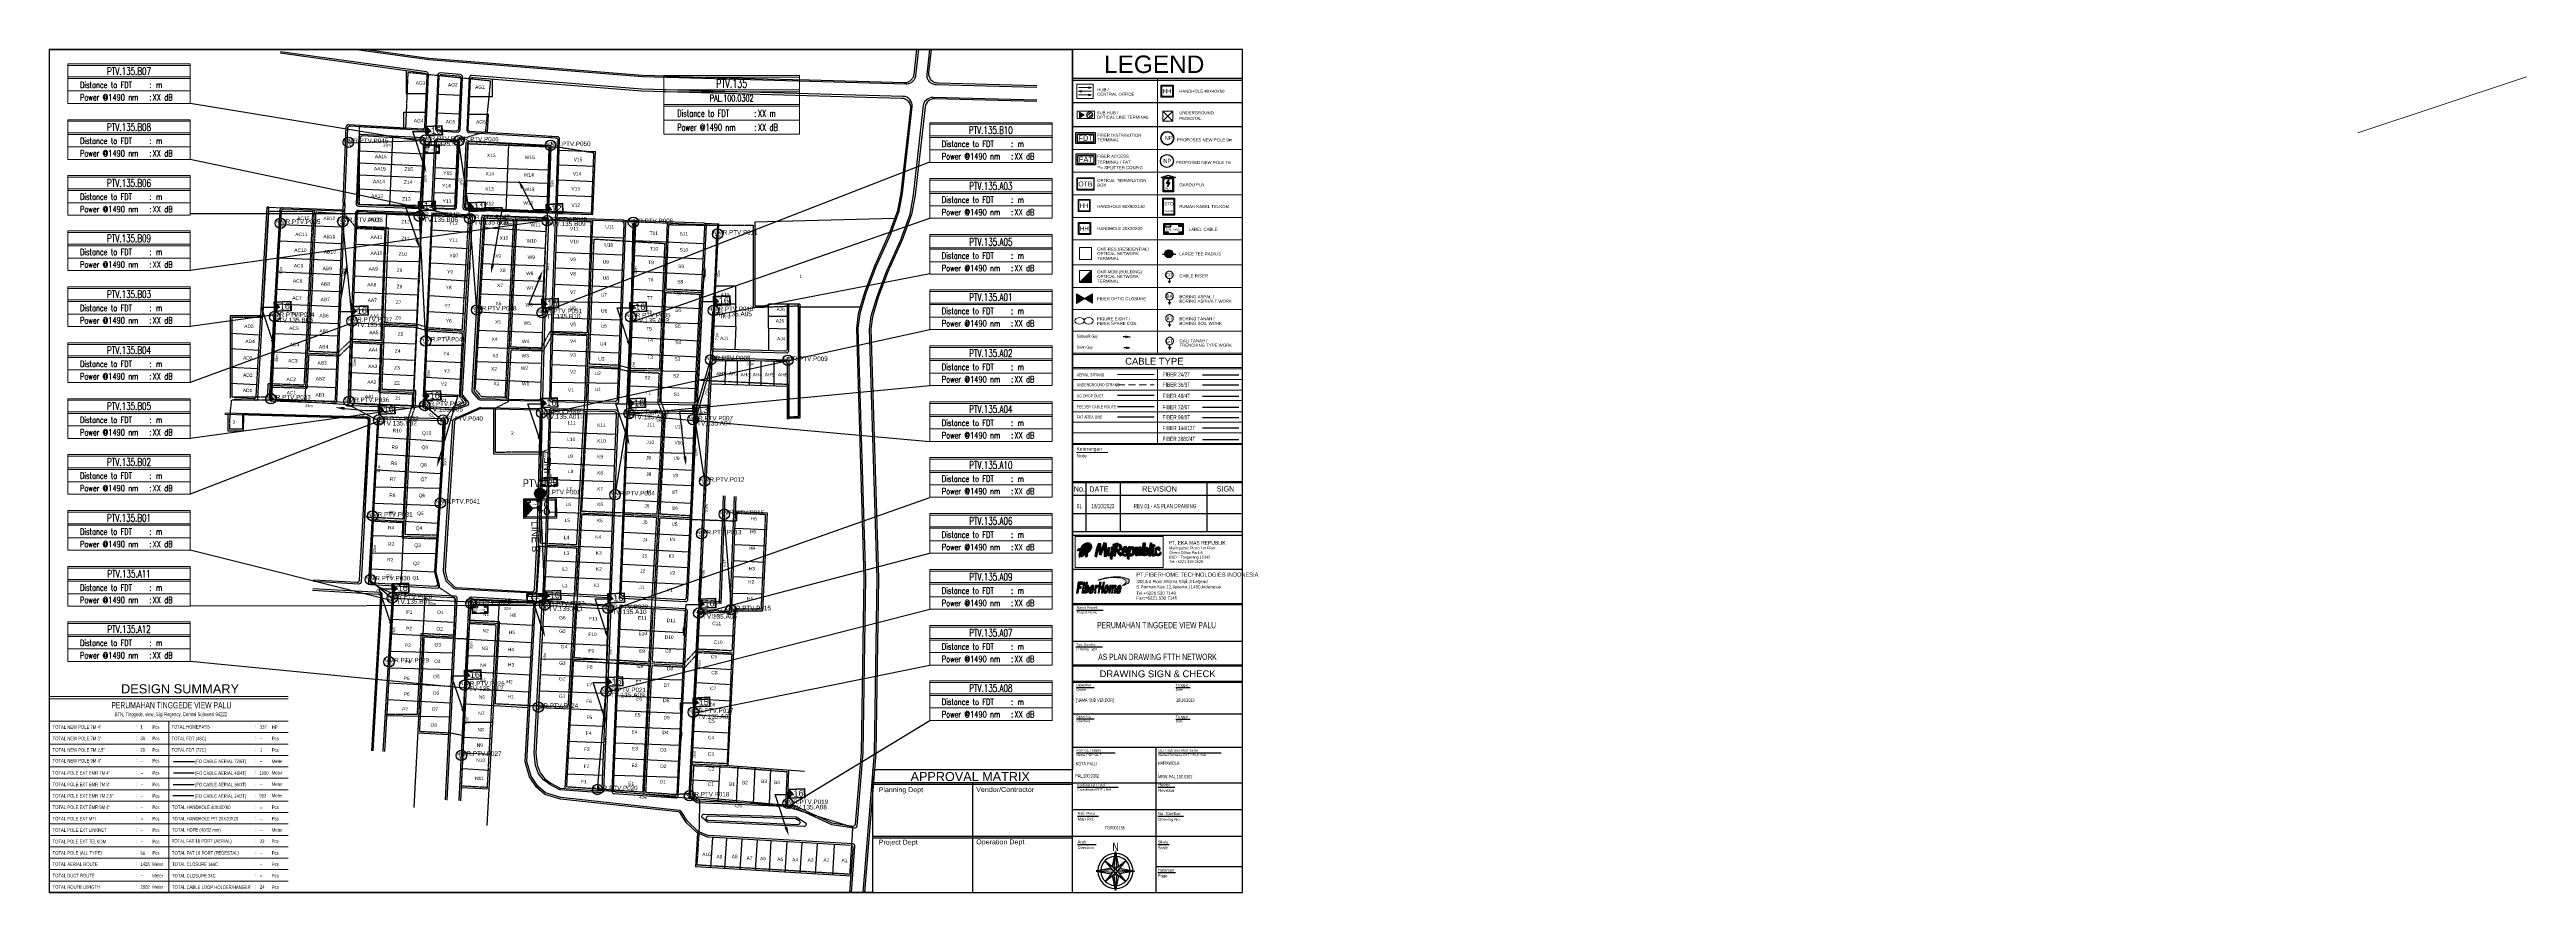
# Paper-space layout 'FULL FDT' of a CAD drawing. Extents: x 727 to 1599, y -358 to -61.
# The model-space entities are those that its viewports show. They can reach past a viewport. Long polylines and large blocks are cut down to what shows.
import ezdxf
from ezdxf import colors
from ezdxf.entities.mleader import LeaderData, LeaderLine
from ezdxf.enums import TextEntityAlignment as Align
from ezdxf.math import Vec2, Vec3

# ---------------------------------------------------------------- set-up
doc = ezdxf.new("R2010")
doc.units = 0
doc.set_wipeout_variables(frame=1)
doc.linetypes.add('DASHED', pattern=[19.05, 12.7, -6.35])
doc.linetypes.add('PHANTOM2', pattern=[1.25, 0.625, -0.125, 0.125, -0.125, 0.125, -0.125])
for name, color, linetype in [('BA', 255, 'Continuous'), ('Base Map', 8, 'Continuous'), ('BT', 7, 'Continuous'), ('CR', 255, 'Continuous'), ('FAT', 30, 'Continuous'), ('FAT CODE', 7, 'Continuous'), ('FDT', 12, 'Continuous'), ('FIBER OPTIC CLOSURE', 1, 'Continuous'), ('FIBER SPARE COIL', 1, 'Continuous'), ('FO 48 CORE', 200, 'Continuous'), ('GT', 7, 'Continuous'), ('HAND HOLE 40x40x60', 5, 'Continuous'), ('HH PIT 20x20x20', 3, 'Continuous'), ('Home Number_PT', 7, 'Continuous'), ('Homepass Number', 6, 'Continuous'), ('HUB CENTRAL OFFICE', 10, 'Continuous'), ('LABEL CABLE', 200, 'Continuous'), ('LARGE TEE RADIUS', 172, 'Continuous'), ('Line', 1, 'Continuous'), ('new down guy', 7, 'Continuous'), ('NEW POLE 7m(2.5 inches)', 200, 'Continuous'), ('NEW POLE 7m(3 inches)', 4, 'Continuous'), ('NEW POLE 7m(4 inches)', 3, 'Continuous'), ('NEW POLE ID 7m (2.5 inches)', 200, 'Continuous'), ('NEW POLE ID 7m(3 inches)', 4, 'Continuous'), ('NEW POLE ID 7m(4 inches)', 3, 'Continuous'), ('new sidewalk guy', 7, 'Continuous'), ('PLN', 250, 'Continuous'), ('POLE ID', 1, 'Continuous'), ('PROPOSED NEW POLE 7m', 92, 'Continuous'), ('RUMAH KABEL TELKOM', 172, 'Continuous'), ('SPAN KU', 161, 'Continuous'), ('Title Block', 7, 'Continuous'), ('UNDERGROUND pedestal', 92, 'Continuous')]:
    doc.layers.add(name, color=color, linetype=linetype)
for name, color, linetype, lineweight in [('Basic Maps', 251, 'Continuous', 25), ('CLOSURE', 1, 'Continuous', 0), ('COIL', 1, 'Continuous', 13), ('DESIGN SUMMARY', 7, 'Continuous', 0), ('FAT AREA', 134, 'PHANTOM2', 30), ('FAT_Info', 170, 'Continuous', 0), ('FDT-Info', 1, 'Continuous', 0), ('FEEDER', 7, 'Continuous', 53), ('FO 144 CORE', 62, 'Continuous', 35), ('FO 24 CORE', 3, 'Continuous', 35), ('FO 288 CORE', 30, 'Continuous', 35), ('FO 36 CORE', 232, 'Continuous', 50), ('FO 36 CORE.', 204, 'Continuous', 35), ('FO 48 CORE.', 204, 'Continuous', 30), ('FO 72 CORE', 32, 'Continuous', 35), ('FO 96 CORE', 1, 'Continuous', 35), ('HAND HOLE 80x80x130', 30, 'Continuous', 0), ('HUB', 1, 'Continuous', 13), ('OLT', 7, 'Continuous', 0), ('ONT-MDU', 7, 'Continuous', 13), ('ONT-RES', 7, 'Continuous', 13), ('OTB', 5, 'Continuous', 13), ('PROPOSES NEW POLE 9m', 170, 'Continuous', 0), ('SLING WIRE', 4, 'Continuous', 30), ('SPLITER', 5, 'Continuous', 18), ('STRAND AE', 2, 'Continuous', 0), ('STRAND UG', 172, 'DASHED', 13), ('SUB HUB', 1, 'Continuous', 13), ('TEE RADIUS', 5, 'Continuous', 0), ('TELKOM', 5, 'Continuous', 0), ('ZTE_FO 24 CORE', 3, 'Continuous', 30)]:
    doc.layers.add(name, color=color, linetype=linetype, lineweight=lineweight)
doc.styles.add('Annotative', font='arial.ttf')
doc.styles.add('ISO-Text', font='simplex.shx', dxfattribs={"width": 0.6})
doc.styles.add('MANNO', font='ROMANS', dxfattribs={"height": 1.8})
doc.styles.add('MANTP', font='ROMANS', dxfattribs={"height": 1.4})
doc.styles.add('Mark', font='arial.ttf', dxfattribs={"width": 0.8, "height": 2.5})
doc.styles.add('ROMANS', font='romans.shx', dxfattribs={"width": 1.2})
doc.styles.get("Standard").update_dxf_attribs({"font": 'arial.ttf'})
doc.styles.add('Style-WORKING', font='WORKING.shx')
doc.styles.add('Title Block 3', font='dgn003.shx')
doc.styles.add('Title Block v21 - Default$0$Standard', font='arial.ttf')
doc.styles.add('Title Block v21 - Default$0$Styledgn001', font='dgn001.shx')
doc.styles.add('Title Block v21 - Default$0$Styledgn003', font='dgn003.shx')
doc.dimstyles.new('瓦达西瓦', dxfattribs={"dimtxt": 1.2, "dimasz": 0, "dimexe": 1.25, "dimexo": 0.625, "dimgap": 0.05, "dimtad": 1, "dimdec": 0, "dimtxsty": 'Standard', "dimblk": 'ARCHTICK', "dimcen": 0, "dimse1": 1, "dimse2": 1, "dimsd1": 1, "dimsd2": 1, "dimclre": 256, "dimclrt": 256, "dimadec": 0, "dimazin": 0, "dimtfac": 1, "dimtdec": 0, "dimtmove": 2, "dimatfit": 3, "dimfxl": 1, "dimarcsym": 0})

# ---------------------------------------------------------------- blocks, each defined once
blk = doc.blocks.new('Title Block v21 - Default$0$AnonymousCell4')
at = {"layer": 'Title Block', "color": 3, "linetype": 'Continuous', "lineweight": 0}
for p, q in [((5.5, 5.5), (-5.5, -5.5)), ((5.4, -5.5), (-5.5, 5.5))]:
    blk.add_line(p, q, dxfattribs=at)
at = {"layer": 'Title Block', "color": 3, "linetype": 'Continuous', "lineweight": 0, "flags": 128}
blk.add_lwpolyline([(-5.5, 5.5), (5.5, 5.5), (5.5, -5.5), (-5.5, -5.5), (-5.5, 5.5)], dxfattribs=at)
at = {"layer": 'Title Block', "color": 3, "linetype": 'Continuous', "lineweight": 0}
for p in [(-5.5, 0), (-0.1, 5.5), (5.5, 0.1), (-0.1, -5.4)]:
    blk.add_point(p, dxfattribs=at)
blk = doc.blocks.new('Title Block v21 - Default$0$AnonymousCell6')
at = {"layer": 'Title Block', "linetype": 'Continuous', "style": 'Title Block v21 - Default$0$Styledgn001', "width": 0.974358}
for s, p in [('Kordinat FDT / Ref', (-22.8, 1.2)), ('Coordinated FDT / Ref', (-22.8, -3.8))]:
    blk.add_text(s, height=2.591, dxfattribs=at).set_placement(p)
blk = doc.blocks.new('Title Block v21 - Default$0$AnonymousCell9')
at = {"layer": 'OLT', "color": 1, "linetype": 'Continuous', "lineweight": 0}
for p, q in [((-2.2, -2.5), (-2.2, 2.5)), ((-2, -2.3), (-2, 2.4)), ((-1.8, -2.2), (-1.8, 2.3)), ((-1.6, -2.1), (-1.6, 2.2)), ((-1.4, -2), (-1.4, 2)), ((-1.2, -1.9), (-1.2, 1.9)), ((-0.9, -1.7), (-0.9, 1.8)), ((-0.7, -1.6), (-0.7, 1.6)), ((-0.5, -1.5), (-0.5, 1.5)), ((-0.3, -1.3), (-0.3, 1.4)), ((0, -1.2), (0, 1.2)), ((0.2, -1.1), (0.2, 1.1)), ((0.5, -0.9), (0.5, 1)), ((0.7, -0.8), (0.7, 0.8)), ((1, -0.6), (1, 0.7)), ((1.2, -0.5), (1.2, 0.6)), ((1.4, -0.4), (1.4, 0.4)), ((1.6, -0.3), (1.6, 0.3)), ((1.8, -0.1), (1.8, 0.2))]:
    blk.add_line(p, q, dxfattribs=at)
at = {"layer": 'OLT', "color": 1, "linetype": 'Continuous', "lineweight": 0, "flags": 128}
for points in [[(-2.7, -3.1), (-2.7, 3.1), (2.7, 0), (-2.7, -3.1)], [(-2.4, -2.6), (-2.4, 2.6), (2.1, 0), (-2.4, -2.6)], [(-2.4, -2.6), (-2.4, 2.6), (2.1, 0), (-2.4, -2.6)]]:
    blk.add_lwpolyline(points, dxfattribs=at)
blk = doc.blocks.new('Title Block v21 - Default$0$AnonymousCell10')
at = {"layer": 'OLT', "color": 1, "linetype": 'Continuous', "lineweight": 0, "flags": 128}
for points in [[(-2.8, -0.6), (0.8, 2.2), (-0.5, 0.8), (-0.4, 1.3), (-0.9, 1.3), (0.8, 2.2)], [(2.9, 0.6), (-0.6, -2.4), (0.6, -1), (0.5, -1.5), (1, -1.5), (-0.6, -2.4)]]:
    blk.add_lwpolyline(points, dxfattribs=at)
at = {"layer": 'OLT', "color": 1, "linetype": 'Continuous', "lineweight": 0}
blk.add_ellipse((0, 0), major_axis=(-3.39, 0), ratio=0.99325, dxfattribs=at)
blk = doc.blocks.new('Title Block v21 - Default$0$AnonymousCell8')
at = {"layer": 'OLT', "color": 7, "linetype": 'Continuous', "lineweight": 0, "flags": 128}
blk.add_lwpolyline([(9.5, -4), (-9.5, -4), (-9.5, 4), (9.5, 4), (9.5, -4)], dxfattribs=at)
at = {"color": 7, "linetype": 'Continuous', "lineweight": 0}
for name, p in [('Title Block v21 - Default$0$AnonymousCell9', (-4.5, 0)), ('Title Block v21 - Default$0$AnonymousCell10', (4, 0))]:
    blk.add_blockref(name, p, dxfattribs=at)
blk = doc.blocks.new('Title Block v21 - Default$0$AnonymousCell11')
at = {"layer": 'HUB'}
for p, q in [((-7, 4), (4, 4)), ((-4.1, 1), (-7, 0)), ((-7, 0), (-4.1, -1)), ((-6.8, -0.1), (-6.8, 0.1)), ((-6.7, -0.1), (-6.7, 0.1)), ((-6.6, -0.1), (-6.6, 0.1)), ((-6.5, -0.2), (-6.5, 0.2)), ((-6.4, -0.2), (-6.4, 0.2)), ((-6.3, -0.2), (-6.3, 0.2)), ((-6.2, -0.3), (-6.2, 0.3)), ((-6.1, -0.3), (-6.1, 0.3)), ((-6, -0.3), (-6, 0.3)), ((-5.9, -0.4), (-5.9, 0.4)), ((-5.8, -0.4), (-5.8, 0.4)), ((-5.7, -0.4), (-5.7, 0.4)), ((-5.6, -0.5), (-5.6, 0.5)), ((-5.5, -0.5), (-5.5, 0.5)), ((-5.4, -0.5), (-5.4, 0.5)), ((-5.3, -0.6), (-5.3, 0.6)), ((-5.2, -0.6), (-5.2, 0.6)), ((-5.1, -0.6), (-5.1, 0.6)), ((-5, -0.7), (-5, 0.7)), ((-4.9, -0.7), (-4.9, 0.7)), ((-4.8, -0.7), (-4.8, 0.7)), ((-4.7, -0.8), (-4.7, 0.8)), ((-4.6, -0.8), (-4.6, 0.8)), ((-4.5, -0.8), (-4.5, 0.8)), ((-4.4, -0.9), (-4.4, 0.9)), ((-4.3, -0.9), (-4.3, 0.9)), ((-4.2, -0.9), (-4.2, 0.9)), ((-4.1, -1), (-4.1, 1)), ((-4.1, 0), (7.1, 0)), ((4, 5), (4, 3)), ((4, 5), (7.1, 4)), ((4, 3), (7.1, 4)), ((4.1, 3), (4.1, 5)), ((4.2, 3.1), (4.2, 4.9)), ((4.3, 3.1), (4.3, 4.9)), ((4.4, 3.1), (4.4, 4.9)), ((4.5, 3.2), (4.5, 4.8)), ((4.6, 3.2), (4.6, 4.8)), ((4.7, 3.2), (4.7, 4.8)), ((4.8, 3.3), (4.8, 4.7)), ((4.9, 3.3), (4.9, 4.7)), ((5, 3.3), (5, 4.7)), ((5.1, 3.3), (5.1, 4.6)), ((5.2, 3.4), (5.2, 4.6)), ((5.3, 3.4), (5.3, 4.6)), ((5.4, 3.4), (5.4, 4.5)), ((5.5, 3.5), (5.5, 4.5)), ((5.6, 3.5), (5.6, 4.5)), ((5.7, 3.5), (5.7, 4.4)), ((5.8, 3.6), (5.8, 4.4)), ((5.9, 3.6), (5.9, 4.4)), ((6, 3.6), (6, 4.3)), ((6.1, 3.7), (6.1, 4.3)), ((6.2, 3.7), (6.2, 4.3)), ((6.3, 3.7), (6.3, 4.2)), ((6.4, 3.8), (6.4, 4.2)), ((6.5, 3.8), (6.5, 4.2)), ((6.6, 3.8), (6.6, 4.1)), ((6.7, 3.9), (6.7, 4.1)), ((6.8, 3.9), (6.8, 4.1)), ((6.9, 3.9), (6.9, 4)), ((-7, -4), (4, -4)), ((4, -3), (4, -5)), ((4, -3), (7.1, -4)), ((7.1, -4), (4, -5)), ((4.1, -5), (4.1, -3)), ((4.2, -4.9), (4.2, -3)), ((4.3, -4.9), (4.3, -3.1)), ((4.4, -4.9), (4.4, -3.1)), ((4.5, -4.8), (4.5, -3.1)), ((4.6, -4.8), (4.6, -3.2)), ((4.7, -4.8), (4.7, -3.2)), ((4.8, -4.7), (4.8, -3.2)), ((4.9, -4.7), (4.9, -3.3)), ((5, -4.7), (5, -3.3)), ((5.1, -4.6), (5.1, -3.3)), ((5.2, -4.6), (5.2, -3.4)), ((5.3, -4.6), (5.3, -3.4)), ((5.4, -4.5), (5.4, -3.4)), ((5.5, -4.5), (5.5, -3.5)), ((5.6, -4.5), (5.6, -3.5)), ((5.7, -4.4), (5.7, -3.5)), ((5.8, -4.4), (5.8, -3.6)), ((5.9, -4.4), (5.9, -3.6)), ((6, -4.3), (6, -3.6)), ((6.1, -4.3), (6.1, -3.7)), ((6.2, -4.3), (6.2, -3.7)), ((6.3, -4.2), (6.3, -3.7)), ((6.4, -4.2), (6.4, -3.8)), ((6.5, -4.2), (6.5, -3.8)), ((6.6, -4.2), (6.6, -3.8)), ((6.7, -4.1), (6.7, -3.9)), ((6.8, -4.1), (6.8, -3.9))]:
    blk.add_line(p, q, dxfattribs=at)
at = {"layer": 'HUB', "flags": 128}
blk.add_lwpolyline([(-9, 8), (9, 8), (9, -8), (-9, -8), (-9, 8)], dxfattribs=at)
blk = doc.blocks.new('Title Block v21 - Default$0$AnonymousCell12')
at = {"layer": 'Title Block', "flags": 128}
for points in [[(-1.1, -8.4), (-11.4, 4), (1.1, -6.1)], [(-3.2, -2.6), (0, 14), (3.2, -2.6)], [(-1.3, -3.4), (0, 14), (1.3, -3.4)], [(-1.2, -6.1), (11.3, 4.1), (1.1, -8.4)], [(-4.7, -4.1), (-21.2, -7.3), (-4.7, -10.4)], [(-3.2, -5.9), (-21.2, -7.2), (-3.2, -8.6)], [(-1.2, -6.1), (-11.3, -18.6), (1.1, -8.4)], [(3.2, -11.9), (0, -28.5), (-3.2, -11.9)], [(0, -3.2), (-2, -3.6)], [(-2, -10.9), (0, -11.3)], [(1.3, -11.1), (0, -28.5), (-1.3, -11.1)], [(-1.1, -8.4), (11.3, -18.6), (1.1, -6.1)], [(0, -3.2), (2, -3.6)], [(2, -10.9), (0, -11.3)], [(3.2, -5.9), (21.2, -7.3), (3.2, -8.6)], [(4.7, -4.1), (21.2, -7.3), (4.6, -10.4)]]:
    blk.add_lwpolyline(points, dxfattribs=at)
at = {"layer": 'Title Block'}
blk.add_circle((0, -7.2), 1.61, dxfattribs=at)
for radius, start, end in [(19.2, 91.1501, 178.8674), (16, 93.6044, 176.4133), (19.2, 1.1326, 88.8492), (16, 3.5867, 86.3933), (19.2, 181.1759, 268.8417), (16, 183.6304, 266.3873), (19.2, 271.1583, 358.8241), (16, 273.6127, 356.3696)]:
    blk.add_arc((0, -7.2), radius, start, end, dxfattribs=at)
at = {"layer": 'Title Block', "style": 'Title Block v21 - Default$0$Standard', "width": 0.742081}
blk.add_text('N', height=9.14, rotation=0.0009, dxfattribs=at).set_placement((-3.3, 23.9), align=Align.TOP_LEFT)
blk = doc.blocks.new('Title Block v21 - Default$0$AnonymousCell14')
at = {"layer": 'TELKOM', "flags": 128}
for points in [[(-6.7, 9.4), (6.7, 9.4), (6.7, -9.4), (-6.7, -9.4), (-6.7, 9.4)], [(-5.7, 8.3), (5.6, 8.3), (5.6, -8.1), (-5.7, -8.1), (-5.7, 8.3)]]:
    blk.add_lwpolyline(points, dxfattribs=at)
at = {"layer": 'TELKOM'}
blk.add_text('STO', height=3.6, rotation=359.8649, dxfattribs=at).set_placement((-5, 4.9), align=Align.TOP_LEFT)
at = {"layer": 'TELKOM', "linetype": 'Continuous', "style": 'Title Block v21 - Default$0$Styledgn001', "width": 1.06772}
blk.add_text('TELKOM', height=1.62, dxfattribs=at).set_placement((-5.1, -5.7))
blk = doc.blocks.new('Title Block v21 - Default$0$AnonymousCell15')
at = {"layer": 'COIL'}
for centre in [(-5, 0), (5, 0)]:
    blk.add_ellipse(centre, major_axis=(5.04, 0), ratio=0.714286, dxfattribs=at)
blk = doc.blocks.new('Title Block v21 - Default$0$AnonymousCell16')
at = {"layer": 'OTB', "flags": 128}
for points in [[(9.5, 6.7), (9.5, -6.7), (-9.5, -6.7), (-9.5, 6.7), (9.5, 6.7)], [(8.9, 5.9), (8.9, -5.8), (-8.8, -5.8), (-8.8, 5.9), (8.9, 5.9)]]:
    blk.add_lwpolyline(points, dxfattribs=at)
at = {"layer": 'OTB'}
blk.add_text('OTB', height=5.39, rotation=359.7767, dxfattribs=at).set_placement((-7.9, 2.6), align=Align.TOP_LEFT)
blk = doc.blocks.new('Title Block v21 - Default$0$AnonymousCell17')
at = {"layer": 'CLOSURE'}
for p, q in [((-8.4, 4.4), (-8.4, -4.3)), ((-8.3, 4.3), (-8.3, -4.2)), ((-8.2, 4.3), (-8.2, -4.2)), ((-8.1, 4.2), (-8.1, -4.1)), ((-8, 4.1), (-8, -4.1)), ((-7.9, 4.1), (-7.9, -4)), ((-7.8, 4), (-7.8, -3.9)), ((-7.7, 4), (-7.7, -3.9)), ((-7.6, 3.9), (-7.6, -3.8)), ((-7.5, 3.9), (-7.5, -3.8)), ((-7.4, 3.8), (-7.4, -3.7)), ((-7.3, 3.7), (-7.3, -3.7)), ((-7.2, 3.7), (-7.2, -3.6)), ((-7.1, 3.6), (-7.1, -3.5)), ((-7, 3.6), (-7, -3.5)), ((-6.9, 3.5), (-6.9, -3.4)), ((-6.8, 3.5), (-6.8, -3.4)), ((-6.7, 3.4), (-6.7, -3.3)), ((-6.6, 3.3), (-6.6, -3.2)), ((-6.5, 3.3), (-6.5, -3.2)), ((-6.4, 3.2), (-6.4, -3.1)), ((-6.3, 3.2), (-6.3, -3.1)), ((-6.2, 3.1), (-6.2, -3)), ((-6.1, 3.1), (-6.1, -2.9)), ((-6, 3), (-6, -2.9)), ((-5.9, 2.9), (-5.9, -2.8)), ((-5.8, 2.9), (-5.8, -2.8)), ((-5.7, 2.8), (-5.7, -2.7)), ((-5.6, 2.8), (-5.6, -2.7)), ((-5.5, 2.7), (-5.5, -2.6)), ((-5.4, 2.7), (-5.4, -2.5)), ((-5.3, 2.6), (-5.3, -2.5)), ((-5.2, 2.5), (-5.2, -2.4)), ((-5.1, 2.5), (-5.1, -2.4)), ((-5, 2.4), (-5, -2.3)), ((-4.9, 2.4), (-4.9, -2.2)), ((-4.8, 2.3), (-4.8, -2.2)), ((-4.7, 2.3), (-4.7, -2.1)), ((-4.6, 2.2), (-4.6, -2.1)), ((-4.5, 2.1), (-4.5, -2)), ((-4.4, 2.1), (-4.4, -2)), ((-4.3, 2), (-4.3, -1.9)), ((-4.2, 2), (-4.2, -1.8)), ((-4.1, 1.9), (-4.1, -1.8)), ((-4, 1.9), (-4, -1.7)), ((-3.9, 1.8), (-3.9, -1.7)), ((-3.8, 1.8), (-3.8, -1.6)), ((-3.7, 1.7), (-3.7, -1.5)), ((-3.6, 1.6), (-3.6, -1.5)), ((-3.5, 1.6), (-3.5, -1.4)), ((-3.4, 1.5), (-3.4, -1.4)), ((-3.3, 1.5), (-3.3, -1.3)), ((-3.2, 1.4), (-3.2, -1.2)), ((-3.1, 1.4), (-3.1, -1.2)), ((-3, 1.3), (-3, -1.1)), ((-2.9, 1.2), (-2.9, -1.1)), ((-2.8, 1.2), (-2.8, -1)), ((-2.7, 1.1), (-2.7, -1)), ((-2.6, 1.1), (-2.6, -0.9)), ((-2.5, 1), (-2.5, -0.8)), ((-2.4, 1), (-2.4, -0.8)), ((-2.3, 0.9), (-2.3, -0.7)), ((-2.2, 0.8), (-2.2, -0.7)), ((-2.1, 0.8), (-2.1, -0.6)), ((-2, 0.7), (-2, -0.5)), ((-1.9, 0.7), (-1.9, -0.5)), ((-1.8, 0.6), (-1.8, -0.4)), ((-1.7, 0.6), (-1.7, -0.4)), ((-1.6, 0.5), (-1.6, -0.3)), ((-1.5, 0.4), (-1.5, -0.2)), ((-1.4, 0.4), (-1.4, -0.2)), ((-1.3, 0.3), (-1.3, -0.1)), ((-1.2, 0.3), (-1.2, -0.1)), ((-1.1, 0.2), (-1.1, 0)), ((1.1, 0.1), (1.1, -0.1)), ((1.2, 0.2), (1.2, -0.1)), ((1.3, 0.2), (1.3, -0.2)), ((1.4, 0.3), (1.4, -0.2)), ((1.5, 0.4), (1.5, -0.3)), ((1.6, 0.4), (1.6, -0.4)), ((1.7, 0.5), (1.7, -0.4)), ((1.8, 0.5), (1.8, -0.5)), ((1.9, 0.6), (1.9, -0.5)), ((2, 0.6), (2, -0.6)), ((2.1, 0.7), (2.1, -0.6)), ((2.2, 0.8), (2.2, -0.7)), ((2.3, 0.8), (2.3, -0.8)), ((2.4, 0.9), (2.4, -0.8)), ((2.5, 0.9), (2.5, -0.9)), ((2.6, 1), (2.6, -0.9)), ((2.7, 1), (2.7, -1)), ((2.8, 1.1), (2.8, -1.1)), ((2.9, 1.2), (2.9, -1.1)), ((3, 1.2), (3, -1.2)), ((3.1, 1.3), (3.1, -1.2)), ((3.2, 1.3), (3.2, -1.3)), ((3.3, 1.4), (3.3, -1.3)), ((3.4, 1.4), (3.4, -1.4)), ((3.5, 1.5), (3.5, -1.5)), ((3.6, 1.6), (3.6, -1.5)), ((3.7, 1.6), (3.7, -1.6)), ((3.8, 1.7), (3.8, -1.6)), ((3.9, 1.7), (3.9, -1.7)), ((4, 1.8), (4, -1.8)), ((4.1, 1.8), (4.1, -1.8)), ((4.2, 1.9), (4.2, -1.9)), ((4.3, 2), (4.3, -1.9)), ((4.4, 2), (4.4, -2)), ((4.5, 2.1), (4.5, -2.1)), ((4.6, 2.1), (4.6, -2.1)), ((4.7, 2.2), (4.7, -2.2)), ((4.8, 2.2), (4.8, -2.2)), ((4.9, 2.3), (4.9, -2.3)), ((5, 2.3), (5, -2.3)), ((5.1, 2.4), (5.1, -2.4)), ((5.2, 2.5), (5.2, -2.5)), ((5.3, 2.5), (5.3, -2.5)), ((5.4, 2.6), (5.4, -2.6)), ((5.5, 2.6), (5.5, -2.6)), ((5.6, 2.7), (5.6, -2.7)), ((5.7, 2.7), (5.7, -2.8)), ((5.8, 2.8), (5.8, -2.8)), ((5.9, 2.9), (5.9, -2.9)), ((6, 2.9), (6, -2.9)), ((6.1, 3), (6.1, -3)), ((6.3, 3.1), (6.2, -3.1)), ((6.2, 3), (6.2, -3)), ((6.4, 3.1), (6.3, -3.2)), ((6.5, 3.2), (6.4, -3.2)), ((6.6, 3.3), (6.5, -3.3)), ((6.7, 3.3), (6.6, -3.3)), ((6.8, 3.4), (6.7, -3.4)), ((6.9, 3.4), (6.8, -3.5)), ((7, 3.5), (6.9, -3.5)), ((7.1, 3.5), (7, -3.6)), ((7.2, 3.6), (7.1, -3.6)), ((7.3, 3.7), (7.2, -3.7)), ((7.4, 3.7), (7.3, -3.7)), ((7.5, 3.8), (7.4, -3.8)), ((7.6, 3.8), (7.5, -3.9)), ((7.7, 3.9), (7.6, -3.9)), ((7.8, 3.9), (7.7, -4)), ((7.9, 4), (7.8, -4)), ((8, 4.1), (7.9, -4.1)), ((8.1, 4.1), (8, -4.2)), ((8.2, 4.2), (8.1, -4.2)), ((8.3, 4.2), (8.2, -4.3)), ((8.4, 4.3), (8.3, -4.3))]:
    blk.add_line(p, q, dxfattribs=at)
at = {"layer": 'CLOSURE', "flags": 128}
for points in [[(-8.9, 5.1), (8.9, -5.1), (8.9, 5.2), (-8.8, -5.2), (-8.9, 5.1)], [(-8.5, 4.4), (-8.5, -4.4), (-0.9, 0.1), (-8.5, 4.4)], [(0.9, 0), (8.5, 4.4), (8.5, -4.4), (0.9, 0)]]:
    blk.add_lwpolyline(points, dxfattribs=at)
blk = doc.blocks.new('Title Block v21 - Default$0$AnonymousCell5_1')
at = {"color": 0, "linetype": 'ByBlock', "lineweight": -2}
for p, q in [((-6.6, -6.6), (-6.6, 6.6)), ((-6.6, 6.6), (6.6, 6.6)), ((-5.9, -5.9), (-5.9, 5.9)), ((-5.9, 5.9), (5.9, 5.9)), ((5.9, 5.9), (5.9, -5.9)), ((6.6, 6.6), (6.6, -6.6)), ((6.6, -6.6), (-6.6, -6.6)), ((5.9, -5.9), (-5.9, -5.9))]:
    blk.add_line(p, q, dxfattribs=at)
at = {"color": 0, "linetype": 'ByBlock', "lineweight": -2, "style": 'Title Block v21 - Default$0$Styledgn003', "width": 0.799081}
blk.add_text('HH', height=5.01, dxfattribs=at).set_placement((-0.1, -2.5), align=Align.CENTER)
blk = doc.blocks.new('NW')
at = {"layer": 'TEE RADIUS', "color": 3, "lineweight": 30}
blk.add_circle((3653672.7, -855467.4), 10.9, dxfattribs=at)
at = {"layer": 'Title Block', "color": 3, "linetype": 'Continuous', "lineweight": 0, "style": 'Title Block v21 - Default$0$Styledgn003', "width": 0.799091}
blk.add_text('NP', height=7.12, dxfattribs=at).set_placement((3653673.4, -855470.8), align=Align.CENTER)
blk = doc.blocks.new('10MGUY')
h = blk.add_hatch(color=256)
h.dxf.hatch_style = 1
h.paths.add_polyline_path([(-5, 0), (-5, 0), (-5, 1.3), (-7.2, 0), (-7.2, 0), (-5, -1.3)])
at = {"color": 5}
for p, q in [((-5, 1.3), (-7.2, 0)), ((-5, 1.3), (-7.2, 0)), ((-7.2, -1.3), (-7.2, 1.2)), ((-7.2, -1.3), (-7.2, 1.2)), ((-5, -1.3), (-5, 1.3)), ((-5, -1.3), (-5, 1.3)), ((-5, 0), (0, 0)), ((-7.2, 0), (-5, -1.3))]:
    blk.add_line(p, q, dxfattribs=at)
at = {"const_width": 0.5}
for points in [[(0, 0), (-5, 0), (-5, 1.3), (-7.2, 0), (-5, -1.3), (-5, 0)], [(-7.2, -1.3), (-7.2, 1.6)]]:
    blk.add_lwpolyline(points, dxfattribs=at)
at = {"color": 8, "style": 'MANTP'}
blk.add_attdef('TYPE', text='', height=1.4, rotation=0.0531, dxfattribs=at).set_placement((-8.1, 0), align=Align.MIDDLE_RIGHT)
at = {"style": 'MANNO'}
blk.add_attdef('SIZE', text='', height=1.8, rotation=0.0531, dxfattribs=at).set_placement((-2.7, 1.8), align=Align.CENTER)
blk = doc.blocks.new('333333666666')
at = {"layer": 'HAND HOLE 80x80x130', "color": 5, "lineweight": 30}
for p, q in [((710879.1, 9312866.6), (710879.1, 9312886.9)), ((710879.1, 9312886.9), (710899.4, 9312886.9)), ((710880.2, 9312867.7), (710880.2, 9312885.8)), ((710880.2, 9312885.8), (710898.2, 9312885.8)), ((710898.2, 9312885.8), (710898.2, 9312867.7)), ((710899.4, 9312886.9), (710899.4, 9312866.6)), ((710899.4, 9312866.6), (710879.1, 9312866.6)), ((710898.2, 9312867.7), (710880.2, 9312867.7))]:
    blk.add_line(p, q, dxfattribs=at)
at = {"layer": 'HAND HOLE 80x80x130', "color": 5, "linetype": 'Continuous', "style": 'Title Block v21 - Default$0$Styledgn003', "width": 0.799081}
blk.add_text('HH', height=7.69, dxfattribs=at).set_placement((710889.1, 9312872.9), align=Align.CENTER)
blk = doc.blocks.new('CR')
at = {"layer": 'Title Block', "color": 7, "linetype": 'Continuous', "lineweight": 0}
for p, q in [((710893, 9312595.4), (710890.8, 9312599.6)), ((710893, 9312603.1), (710893, 9312595.4)), ((710893, 9312595.4), (710895.2, 9312599.6))]:
    blk.add_line(p, q, dxfattribs=at)
at = {"layer": 'Title Block', "color": 7, "linetype": 'Continuous', "lineweight": 0, "flags": 128}
blk.add_lwpolyline([(710899.3, 9312609.4), (710899.3, 9312609.8), (710899.3, 9312609.8), (710899.3, 9312610.3), (710899.2, 9312610.8), (710899.2, 9312610.8), (710899.1, 9312611.2), (710899, 9312611.7), (710898.9, 9312611.7), (710898.7, 9312612.1), (710898.6, 9312612.6), (710898.4, 9312612.6), (710898.3, 9312613), (710898.1, 9312613), (710897.9, 9312613.5), (710897.7, 9312613.9), (710897.4, 9312613.9), (710897.2, 9312613.9), (710897, 9312614.4), (710896.8, 9312614.4), (710896.5, 9312614.8), (710896.2, 9312614.8), (710896, 9312614.8), (710895.7, 9312615.3), (710895.5, 9312615.3), (710895.2, 9312615.3), (710894.8, 9312615.7), (710894.5, 9312615.7), (710894.2, 9312615.7), (710893.9, 9312615.7), (710893.6, 9312615.7), (710893.3, 9312615.7), (710893, 9312615.7), (710892.7, 9312615.7), (710892.4, 9312615.7), (710892.1, 9312615.7), (710891.8, 9312615.7), (710891.5, 9312615.7), (710891.2, 9312615.7), (710890.9, 9312615.3), (710890.6, 9312615.3), (710890.3, 9312615.3), (710890, 9312614.8), (710889.8, 9312614.8), (710889.5, 9312614.8), (710889.3, 9312614.4), (710889, 9312614.4), (710888.8, 9312613.9), (710888.5, 9312613.9), (710888.3, 9312613.9), (710888.1, 9312613.5), (710887.9, 9312613), (710887.8, 9312613), (710887.6, 9312612.6), (710887.4, 9312612.6), (710887.3, 9312612.1), (710887.1, 9312611.7), (710887.1, 9312611.7), (710886.9, 9312611.2), (710886.9, 9312610.8), (710886.8, 9312610.8), (710886.8, 9312610.3), (710886.7, 9312609.8), (710886.7, 9312609.8), (710886.6, 9312609.4), (710886.7, 9312608.9), (710886.7, 9312608.9), (710886.8, 9312608.5), (710886.8, 9312608.1), (710886.9, 9312608.1), (710886.9, 9312607.6), (710887.1, 9312607.1), (710887.1, 9312607.1), (710887.3, 9312606.7), (710887.4, 9312606.3), (710887.6, 9312606.3), (710887.8, 9312605.8), (710887.9, 9312605.8), (710888.1, 9312605.3), (710888.3, 9312605.3), (710888.5, 9312604.9), (710888.8, 9312604.9), (710889, 9312604.5), (710889.3, 9312604.5), (710889.5, 9312604), (710889.8, 9312604), (710890, 9312604), (710890.3, 9312603.6), (710890.6, 9312603.6), (710890.9, 9312603.6), (710891.2, 9312603.6), (710891.5, 9312603.2), (710891.8, 9312603.2), (710892.1, 9312603.2), (710892.4, 9312603.2), (710892.7, 9312603.2), (710893, 9312603.2), (710893.3, 9312603.2), (710893.6, 9312603.2), (710893.9, 9312603.2), (710894.2, 9312603.2), (710894.5, 9312603.2), (710894.8, 9312603.6), (710895.2, 9312603.6), (710895.5, 9312603.6), (710895.7, 9312603.6), (710896, 9312604), (710896.2, 9312604), (710896.5, 9312604), (710896.8, 9312604.5), (710897, 9312604.5), (710897.2, 9312604.9), (710897.4, 9312604.9), (710897.7, 9312605.3), (710897.9, 9312605.3), (710898.1, 9312605.8), (710898.3, 9312605.8), (710898.4, 9312606.3), (710898.6, 9312606.3), (710898.7, 9312606.7), (710898.9, 9312607.1), (710899, 9312607.1), (710899.1, 9312607.6), (710899.2, 9312608.1), (710899.2, 9312608.1), (710899.3, 9312608.5), (710899.3, 9312608.9), (710899.3, 9312608.9), (710899.3, 9312609.4)], dxfattribs=at)
at = {"layer": 'Title Block', "color": 7, "linetype": 'Continuous', "lineweight": 0, "style": 'Title Block v21 - Default$0$Styledgn003', "width": 0.799069}
blk.add_text('CR', height=5.93, dxfattribs=at).set_placement((710892.7, 9312606.4), align=Align.CENTER)
blk = doc.blocks.new('BA')
at = {"layer": 'Title Block', "color": 7, "linetype": 'Continuous', "lineweight": 0}
for p, q in [((710893.2, 9312559.4), (710891, 9312563.7)), ((710893.2, 9312567.3), (710893.2, 9312559.4)), ((710893.2, 9312559.4), (710895.5, 9312563.7))]:
    blk.add_line(p, q, dxfattribs=at)
at = {"layer": 'Title Block', "color": 7, "linetype": 'Continuous', "lineweight": 0, "flags": 128}
blk.add_lwpolyline([(710899.6, 9312573.8), (710899.6, 9312573.8), (710899.5, 9312574.2), (710899.5, 9312574.7), (710899.5, 9312574.7), (710899.4, 9312575.2), (710899.3, 9312575.6), (710899.2, 9312575.6), (710899.1, 9312576.1), (710899, 9312576.5), (710898.8, 9312576.5), (710898.7, 9312577), (710898.6, 9312577), (710898.3, 9312577.4), (710898.2, 9312577.9), (710898, 9312577.9), (710897.7, 9312578.3), (710897.5, 9312578.3), (710897.2, 9312578.3), (710897, 9312578.8), (710896.8, 9312578.8), (710896.5, 9312579.2), (710896.2, 9312579.2), (710896, 9312579.2), (710895.7, 9312579.6), (710895.4, 9312579.6), (710895.1, 9312579.6), (710894.8, 9312579.6), (710894.5, 9312579.6), (710894.2, 9312580.1), (710893.9, 9312580.1), (710893.5, 9312580.1), (710893.2, 9312580.1), (710892.9, 9312580.1), (710892.6, 9312580.1), (710892.3, 9312580.1), (710892, 9312579.6), (710891.7, 9312579.6), (710891.3, 9312579.6), (710891.1, 9312579.6), (710890.8, 9312579.6), (710890.6, 9312579.2), (710890.3, 9312579.2), (710889.9, 9312579.2), (710889.7, 9312578.8), (710889.5, 9312578.8), (710889.2, 9312578.3), (710889, 9312578.3), (710888.7, 9312578.3), (710888.5, 9312577.9), (710888.3, 9312577.9), (710888.1, 9312577.4), (710888, 9312577), (710887.8, 9312577), (710887.6, 9312576.5), (710887.4, 9312576.5), (710887.3, 9312576.1), (710887.3, 9312575.6), (710887.2, 9312575.6), (710887.1, 9312575.2), (710887, 9312574.7), (710886.9, 9312574.7), (710886.9, 9312574.2), (710886.9, 9312573.8), (710886.9, 9312573.8), (710886.9, 9312573.3), (710886.9, 9312572.9), (710886.9, 9312572.5), (710887, 9312572.5), (710887.1, 9312572), (710887.2, 9312571.6), (710887.3, 9312571.6), (710887.3, 9312571.1), (710887.4, 9312571.1), (710887.6, 9312570.6), (710887.8, 9312570.2), (710888, 9312570.2), (710888.1, 9312569.7), (710888.3, 9312569.7), (710888.5, 9312569.3), (710888.7, 9312569.3), (710889, 9312568.8), (710889.2, 9312568.8), (710889.5, 9312568.4), (710889.7, 9312568.4), (710889.9, 9312568), (710890.3, 9312568), (710890.6, 9312568), (710890.8, 9312568), (710891.1, 9312567.5), (710891.3, 9312567.5), (710891.7, 9312567.5), (710892, 9312567.5), (710892.3, 9312567.5), (710892.6, 9312567.5), (710892.9, 9312567.1), (710893.2, 9312567.1), (710893.5, 9312567.1), (710893.9, 9312567.5), (710894.2, 9312567.5), (710894.5, 9312567.5), (710894.8, 9312567.5), (710895.1, 9312567.5), (710895.4, 9312567.5), (710895.7, 9312568), (710896, 9312568), (710896.2, 9312568), (710896.5, 9312568), (710896.8, 9312568.4), (710897, 9312568.4), (710897.2, 9312568.8), (710897.5, 9312568.8), (710897.7, 9312569.3), (710898, 9312569.3), (710898.2, 9312569.7), (710898.3, 9312569.7), (710898.6, 9312570.2), (710898.7, 9312570.2), (710898.8, 9312570.6), (710899, 9312571.1), (710899.1, 9312571.1), (710899.2, 9312571.6), (710899.3, 9312571.6), (710899.4, 9312572), (710899.5, 9312572.5), (710899.5, 9312572.5), (710899.5, 9312572.9), (710899.6, 9312573.3), (710899.6, 9312573.8)], dxfattribs=at)
at = {"layer": 'Title Block', "color": 7, "linetype": 'Continuous', "lineweight": 0, "style": 'Title Block v21 - Default$0$Styledgn003', "width": 0.799069}
blk.add_text('BA', height=5.93, dxfattribs=at).set_placement((710893.3, 9312570.6), align=Align.CENTER)
blk = doc.blocks.new('GT')
at = {"layer": 'Title Block', "color": 7, "linetype": 'Continuous', "lineweight": 0}
for p, q in [((710893.2, 9312522.2), (710891, 9312526.5)), ((710893.2, 9312530), (710893.2, 9312522.2)), ((710893.2, 9312522.2), (710895.5, 9312526.5))]:
    blk.add_line(p, q, dxfattribs=at)
at = {"layer": 'Title Block', "color": 7, "linetype": 'Continuous', "lineweight": 0, "flags": 128}
blk.add_lwpolyline([(710899.6, 9312536.5), (710899.6, 9312536.5), (710899.5, 9312537), (710899.5, 9312537.4), (710899.5, 9312537.4), (710899.4, 9312537.9), (710899.3, 9312538.4), (710899.2, 9312538.4), (710899.1, 9312538.8), (710899, 9312539.2), (710898.8, 9312539.2), (710898.7, 9312539.7), (710898.6, 9312539.7), (710898.3, 9312540.1), (710898.2, 9312540.6), (710898, 9312540.6), (710897.7, 9312541), (710897.5, 9312541), (710897.2, 9312541), (710897, 9312541.5), (710896.8, 9312541.5), (710896.5, 9312541.9), (710896.2, 9312541.9), (710896, 9312541.9), (710895.7, 9312542.3), (710895.4, 9312542.3), (710895.1, 9312542.3), (710894.8, 9312542.3), (710894.5, 9312542.3), (710894.2, 9312542.8), (710893.9, 9312542.8), (710893.5, 9312542.8), (710893.2, 9312542.8), (710892.9, 9312542.8), (710892.6, 9312542.8), (710892.3, 9312542.8), (710892, 9312542.3), (710891.7, 9312542.3), (710891.3, 9312542.3), (710891.1, 9312542.3), (710890.8, 9312542.3), (710890.6, 9312541.9), (710890.3, 9312541.9), (710889.9, 9312541.9), (710889.7, 9312541.5), (710889.5, 9312541.5), (710889.2, 9312541), (710889, 9312541), (710888.7, 9312541), (710888.5, 9312540.6), (710888.3, 9312540.6), (710888.1, 9312540.1), (710888, 9312539.7), (710887.8, 9312539.7), (710887.6, 9312539.2), (710887.4, 9312539.2), (710887.3, 9312538.8), (710887.3, 9312538.4), (710887.2, 9312538.4), (710887.1, 9312537.9), (710887, 9312537.4), (710886.9, 9312537.4), (710886.9, 9312537), (710886.9, 9312536.5), (710886.9, 9312536.5), (710886.9, 9312536.1), (710886.9, 9312535.6), (710886.9, 9312535.2), (710887, 9312535.2), (710887.1, 9312534.7), (710887.2, 9312534.3), (710887.3, 9312534.3), (710887.3, 9312533.9), (710887.4, 9312533.9), (710887.6, 9312533.4), (710887.8, 9312532.9), (710888, 9312532.9), (710888.1, 9312532.5), (710888.3, 9312532.5), (710888.5, 9312532.1), (710888.7, 9312532.1), (710889, 9312531.6), (710889.2, 9312531.6), (710889.5, 9312531.1), (710889.7, 9312531.1), (710889.9, 9312530.7), (710890.3, 9312530.7), (710890.6, 9312530.7), (710890.8, 9312530.7), (710891.1, 9312530.3), (710891.3, 9312530.3), (710891.7, 9312530.3), (710892, 9312530.3), (710892.3, 9312530.3), (710892.6, 9312530.3), (710892.9, 9312529.8), (710893.2, 9312529.8), (710893.5, 9312529.8), (710893.9, 9312530.3), (710894.2, 9312530.3), (710894.5, 9312530.3), (710894.8, 9312530.3), (710895.1, 9312530.3), (710895.4, 9312530.3), (710895.7, 9312530.7), (710896, 9312530.7), (710896.2, 9312530.7), (710896.5, 9312530.7), (710896.8, 9312531.1), (710897, 9312531.1), (710897.2, 9312531.6), (710897.5, 9312531.6), (710897.7, 9312532.1), (710898, 9312532.1), (710898.2, 9312532.5), (710898.3, 9312532.5), (710898.6, 9312532.9), (710898.7, 9312532.9), (710898.8, 9312533.4), (710899, 9312533.9), (710899.1, 9312533.9), (710899.2, 9312534.3), (710899.3, 9312534.3), (710899.4, 9312534.7), (710899.5, 9312535.2), (710899.5, 9312535.2), (710899.5, 9312535.6), (710899.6, 9312536.1), (710899.6, 9312536.5)], dxfattribs=at)
at = {"layer": 'Title Block', "color": 7, "linetype": 'Continuous', "lineweight": 0, "style": 'Title Block v21 - Default$0$Styledgn003', "width": 0.799069}
blk.add_text('BT', height=5.93, dxfattribs=at).set_placement((710893.3, 9312533.3), align=Align.CENTER)
blk = doc.blocks.new('GT1')
at = {"layer": 'Title Block', "color": 7, "linetype": 'Continuous', "lineweight": 0}
for p, q in [((710893.5, 9312484.1), (710891.3, 9312488.3)), ((710893.5, 9312491.8), (710893.5, 9312484.1)), ((710893.5, 9312484.1), (710895.8, 9312488.3))]:
    blk.add_line(p, q, dxfattribs=at)
at = {"layer": 'Title Block', "color": 7, "linetype": 'Continuous', "lineweight": 0, "flags": 128}
blk.add_lwpolyline([(710899.9, 9312498.2), (710899.9, 9312498.7), (710899.8, 9312498.7), (710899.8, 9312499.1), (710899.8, 9312499.6), (710899.6, 9312499.6), (710899.6, 9312500), (710899.5, 9312500.5), (710899.3, 9312500.5), (710899.2, 9312500.9), (710899.1, 9312501.4), (710899, 9312501.4), (710898.8, 9312501.8), (710898.6, 9312501.8), (710898.4, 9312502.3), (710898.2, 9312502.3), (710898, 9312502.7), (710897.8, 9312502.7), (710897.5, 9312503.2), (710897.3, 9312503.2), (710897, 9312503.6), (710896.8, 9312503.6), (710896.5, 9312503.6), (710896.2, 9312504.1), (710895.9, 9312504.1), (710895.7, 9312504.1), (710895.4, 9312504.1), (710895, 9312504.5), (710894.8, 9312504.5), (710894.4, 9312504.5), (710894.1, 9312504.5), (710893.8, 9312504.5), (710893.5, 9312504.5), (710893.2, 9312504.5), (710892.9, 9312504.5), (710892.6, 9312504.5), (710892.2, 9312504.5), (710892, 9312504.5), (710891.7, 9312504.1), (710891.3, 9312504.1), (710891.1, 9312504.1), (710890.8, 9312504.1), (710890.5, 9312503.6), (710890.2, 9312503.6), (710890, 9312503.6), (710889.7, 9312503.2), (710889.5, 9312503.2), (710889.2, 9312502.7), (710889, 9312502.7), (710888.8, 9312502.3), (710888.6, 9312502.3), (710888.4, 9312501.8), (710888.2, 9312501.8), (710888.1, 9312501.4), (710887.9, 9312501.4), (710887.7, 9312500.9), (710887.6, 9312500.5), (710887.5, 9312500.5), (710887.5, 9312500), (710887.4, 9312499.6), (710887.3, 9312499.6), (710887.2, 9312499.1), (710887.2, 9312498.7), (710887.2, 9312498.7), (710887.2, 9312498.2), (710887.2, 9312497.8), (710887.2, 9312497.8), (710887.2, 9312497.3), (710887.3, 9312496.8), (710887.4, 9312496.8), (710887.5, 9312496.3), (710887.5, 9312495.9), (710887.6, 9312495.9), (710887.7, 9312495.5), (710887.9, 9312495), (710888.1, 9312495), (710888.2, 9312494.6), (710888.4, 9312494.6), (710888.6, 9312494.1), (710888.8, 9312494.1), (710889, 9312493.6), (710889.2, 9312493.6), (710889.5, 9312493.2), (710889.7, 9312493.2), (710890, 9312492.7), (710890.2, 9312492.7), (710890.5, 9312492.7), (710890.8, 9312492.3), (710891.1, 9312492.3), (710891.3, 9312492.3), (710891.7, 9312491.9), (710892, 9312491.9), (710892.2, 9312491.9), (710892.6, 9312491.9), (710892.9, 9312491.9), (710893.2, 9312491.9), (710893.5, 9312491.9), (710893.8, 9312491.9), (710894.1, 9312491.9), (710894.4, 9312491.9), (710894.8, 9312491.9), (710895, 9312491.9), (710895.4, 9312491.9), (710895.7, 9312492.3), (710895.9, 9312492.3), (710896.2, 9312492.3), (710896.5, 9312492.7), (710896.8, 9312492.7), (710897, 9312492.7), (710897.3, 9312493.2), (710897.5, 9312493.2), (710897.8, 9312493.6), (710898, 9312493.6), (710898.2, 9312494.1), (710898.4, 9312494.1), (710898.6, 9312494.6), (710898.8, 9312494.6), (710899, 9312495), (710899.1, 9312495), (710899.2, 9312495.5), (710899.3, 9312495.9), (710899.5, 9312495.9), (710899.6, 9312496.3), (710899.6, 9312496.8), (710899.8, 9312496.8), (710899.8, 9312497.3), (710899.8, 9312497.8), (710899.9, 9312497.8), (710899.9, 9312498.2)], dxfattribs=at)
at = {"layer": 'Title Block', "color": 7, "linetype": 'Continuous', "lineweight": 0, "style": 'Title Block v21 - Default$0$Styledgn003', "width": 0.799069}
blk.add_text('GT', height=5.93, dxfattribs=at).set_placement((710893.2, 9312495.2), align=Align.CENTER)
blk = doc.blocks.new('777777')
at = {"layer": 'ONT-MDU'}
for p, q in [((710761.9, 9312616.9), (710741.9, 9312596.9)), ((710741.9, 9312596.9), (710741.9, 9312596.9)), ((710742.1, 9312597.1), (710742.1, 9312596.9)), ((710742.2, 9312597.2), (710742.2, 9312596.9)), ((710742.4, 9312597.4), (710742.4, 9312596.9)), ((710742.5, 9312597.5), (710742.5, 9312596.9)), ((710742.7, 9312597.7), (710742.7, 9312596.9)), ((710742.9, 9312597.9), (710742.9, 9312596.9)), ((710743, 9312598), (710743, 9312596.9)), ((710743.2, 9312598.2), (710743.2, 9312596.9)), ((710743.3, 9312598.3), (710743.3, 9312596.9)), ((710743.5, 9312598.5), (710743.5, 9312596.9)), ((710743.6, 9312598.6), (710743.6, 9312596.9)), ((710743.8, 9312598.8), (710743.8, 9312596.9)), ((710743.9, 9312598.9), (710743.9, 9312596.9)), ((710744.1, 9312599.1), (710744.1, 9312596.9)), ((710744.2, 9312599.2), (710744.2, 9312596.9)), ((710744.4, 9312599.4), (710744.4, 9312596.9)), ((710744.5, 9312599.5), (710744.5, 9312596.9)), ((710744.7, 9312599.7), (710744.7, 9312596.9)), ((710744.8, 9312599.8), (710744.8, 9312596.9)), ((710745, 9312600), (710745, 9312596.9)), ((710745.2, 9312600.2), (710745.2, 9312596.9)), ((710745.3, 9312600.3), (710745.3, 9312596.9)), ((710745.5, 9312600.5), (710745.5, 9312596.9)), ((710745.6, 9312600.6), (710745.6, 9312596.9)), ((710745.8, 9312600.8), (710745.8, 9312596.9)), ((710745.9, 9312600.9), (710745.9, 9312596.9)), ((710746.1, 9312601.1), (710746.1, 9312596.9)), ((710746.2, 9312601.2), (710746.2, 9312596.9)), ((710746.4, 9312601.4), (710746.4, 9312596.9)), ((710746.5, 9312601.5), (710746.5, 9312596.9)), ((710746.7, 9312601.7), (710746.7, 9312596.9)), ((710746.8, 9312601.8), (710746.8, 9312596.9)), ((710747, 9312602), (710747, 9312596.9)), ((710747.2, 9312602.2), (710747.2, 9312596.9)), ((710747.3, 9312602.3), (710747.3, 9312596.9)), ((710747.5, 9312602.5), (710747.5, 9312596.9)), ((710747.6, 9312602.6), (710747.6, 9312596.9)), ((710747.8, 9312602.8), (710747.8, 9312596.9)), ((710747.9, 9312602.9), (710747.9, 9312596.9)), ((710748.1, 9312603.1), (710748.1, 9312596.9)), ((710748.2, 9312603.2), (710748.2, 9312596.9)), ((710748.4, 9312603.4), (710748.4, 9312596.9)), ((710748.5, 9312603.5), (710748.5, 9312596.9)), ((710748.7, 9312603.7), (710748.7, 9312596.9)), ((710748.8, 9312603.8), (710748.8, 9312596.9)), ((710749, 9312604), (710749, 9312596.9)), ((710749.1, 9312604.1), (710749.1, 9312596.9)), ((710749.3, 9312604.3), (710749.3, 9312596.9)), ((710749.5, 9312604.5), (710749.5, 9312596.9)), ((710749.6, 9312604.6), (710749.6, 9312596.9)), ((710749.8, 9312604.8), (710749.8, 9312596.9)), ((710749.9, 9312604.9), (710749.9, 9312596.9)), ((710750.1, 9312605.1), (710750.1, 9312596.9)), ((710750.2, 9312605.2), (710750.2, 9312596.9)), ((710750.4, 9312605.4), (710750.4, 9312596.9)), ((710750.5, 9312605.5), (710750.5, 9312596.9)), ((710750.7, 9312605.7), (710750.7, 9312596.9)), ((710750.8, 9312605.8), (710750.8, 9312596.9)), ((710751, 9312606), (710751, 9312596.9)), ((710751.1, 9312606.1), (710751.1, 9312596.9)), ((710751.3, 9312606.3), (710751.3, 9312596.9)), ((710751.5, 9312606.5), (710751.5, 9312596.9)), ((710751.6, 9312606.6), (710751.6, 9312596.9)), ((710751.8, 9312606.8), (710751.8, 9312596.9)), ((710751.9, 9312606.9), (710751.9, 9312596.9)), ((710752.1, 9312607.1), (710752.1, 9312596.9)), ((710752.2, 9312607.2), (710752.2, 9312596.9)), ((710752.4, 9312607.4), (710752.4, 9312596.9)), ((710752.5, 9312607.5), (710752.5, 9312596.9)), ((710752.7, 9312607.7), (710752.7, 9312596.9)), ((710752.8, 9312607.8), (710752.8, 9312596.9)), ((710753, 9312608), (710753, 9312596.9)), ((710753.1, 9312608.1), (710753.1, 9312596.9)), ((710753.3, 9312608.3), (710753.3, 9312596.9)), ((710753.5, 9312608.5), (710753.5, 9312596.9)), ((710753.6, 9312608.6), (710753.6, 9312596.9)), ((710753.8, 9312608.8), (710753.8, 9312596.9)), ((710753.9, 9312608.9), (710753.9, 9312596.9)), ((710754.1, 9312609.1), (710754.1, 9312596.9)), ((710754.2, 9312609.2), (710754.2, 9312596.9)), ((710754.4, 9312609.4), (710754.4, 9312596.9)), ((710754.5, 9312609.5), (710754.5, 9312596.9)), ((710754.7, 9312609.7), (710754.7, 9312596.9)), ((710754.8, 9312609.8), (710754.8, 9312596.9)), ((710755, 9312610), (710755, 9312596.9)), ((710755.1, 9312610.1), (710755.1, 9312596.9)), ((710755.3, 9312610.3), (710755.3, 9312596.9)), ((710755.4, 9312610.4), (710755.4, 9312596.9)), ((710755.6, 9312610.6), (710755.6, 9312596.9)), ((710755.8, 9312610.8), (710755.8, 9312596.9)), ((710755.9, 9312610.9), (710755.9, 9312596.9)), ((710756.1, 9312611.1), (710756.1, 9312596.9)), ((710756.2, 9312611.2), (710756.2, 9312596.9)), ((710756.4, 9312611.4), (710756.4, 9312596.9)), ((710756.5, 9312611.5), (710756.5, 9312596.9)), ((710756.7, 9312611.7), (710756.7, 9312596.9)), ((710756.8, 9312611.8), (710756.8, 9312596.9)), ((710757, 9312612), (710757, 9312596.9)), ((710757.1, 9312612.1), (710757.1, 9312596.9)), ((710757.3, 9312612.3), (710757.3, 9312596.9)), ((710757.4, 9312612.4), (710757.4, 9312596.9)), ((710757.6, 9312612.6), (710757.6, 9312596.9)), ((710757.8, 9312612.8), (710757.8, 9312596.9)), ((710757.9, 9312612.9), (710757.9, 9312596.9)), ((710758.1, 9312613.1), (710758.1, 9312596.9)), ((710758.2, 9312613.2), (710758.2, 9312596.9)), ((710758.4, 9312613.4), (710758.4, 9312596.9)), ((710758.5, 9312613.5), (710758.5, 9312596.9)), ((710758.7, 9312613.7), (710758.7, 9312596.9)), ((710758.8, 9312613.8), (710758.8, 9312596.9)), ((710759, 9312614), (710759, 9312596.9)), ((710759.1, 9312614.1), (710759.1, 9312596.9)), ((710759.3, 9312614.3), (710759.3, 9312596.9)), ((710759.4, 9312614.4), (710759.4, 9312596.9)), ((710759.6, 9312614.6), (710759.6, 9312596.9)), ((710759.7, 9312614.7), (710759.7, 9312596.9)), ((710759.9, 9312614.9), (710759.9, 9312596.9)), ((710760.1, 9312615.1), (710760.1, 9312596.9)), ((710760.2, 9312615.2), (710760.2, 9312596.9)), ((710760.4, 9312615.4), (710760.4, 9312596.9)), ((710760.5, 9312615.5), (710760.5, 9312596.9)), ((710760.7, 9312615.7), (710760.7, 9312596.9)), ((710760.8, 9312615.8), (710760.8, 9312596.9)), ((710761, 9312616), (710761, 9312596.9)), ((710761.1, 9312616.1), (710761.1, 9312596.9)), ((710761.3, 9312616.3), (710761.3, 9312596.9)), ((710761.4, 9312616.4), (710761.4, 9312596.9)), ((710761.6, 9312616.6), (710761.6, 9312596.9)), ((710761.7, 9312616.7), (710761.7, 9312596.9))]:
    blk.add_line(p, q, dxfattribs=at)
at = {"layer": 'ONT-MDU', "flags": 128}
blk.add_lwpolyline([(710741.9, 9312596.9), (710761.9, 9312596.9), (710761.9, 9312616.9), (710741.9, 9312616.9), (710741.9, 9312596.9)], dxfattribs=at)
blk = doc.blocks.new('pln')
at = {"layer": 'PLN', "color": 30, "flags": 128}
for points in [[(20836.2, -954.1), (20848.1, -950), (20848.2, -950)], [(20860.5, -954.1), (20836.2, -954.1), (20836.3, -954.1)], [(20839.7, -954.1), (20856.6, -954.1), (20857.1, -954.1)], [(20839.7, -954.1), (20856.8, -954.1), (20856.8, -978.3), (20839.7, -978.3), (20839.7, -954.1)], [(20841, -955.6), (20855.5, -955.6), (20855.5, -976.6), (20841, -976.6), (20841, -955.6)], [(20848.1, -950), (20860.5, -954.1), (20860.6, -954.1)], [(20845.5, -964.3), (20849.3, -957.7), (20849.4, -957.7)], [(20845.5, -964.3), (20845.8, -964.3)], [(20848.9, -964.3), (20845.5, -964.3), (20845.8, -964.3)], [(20850.6, -962.7), (20847, -968.9), (20847, -968.9)], [(20847, -968.9), (20848.9, -964.3), (20848.9, -964.3)], [(20849.3, -957.7), (20847.3, -962.7), (20847.8, -962.7)], [(20847.3, -962.7), (20850.6, -962.7), (20850.6, -962.7)]]:
    blk.add_lwpolyline(points, dxfattribs=at)
at = {"layer": 'PLN', "color": 30, "linetype": 'Continuous', "style": 'Title Block v21 - Default$0$Styledgn001', "width": 1.06772}
blk.add_text('PLN', height=3.25, dxfattribs=at).set_placement((20843.7, -974.4))
blk = doc.blocks.new('np9')
at = {"layer": 'TEE RADIUS', "lineweight": 50}
blk.add_ellipse((19986.1, -11155.6), major_axis=(-2.6, 2.6), ratio=1, start_param=3.926991, end_param=10.210176, dxfattribs=at)
at = {"layer": 'Title Block', "color": 5, "linetype": 'ByBlock', "style": 'Title Block v21 - Default$0$Styledgn003', "width": 0.799091}
blk.add_text('NP', height=2.4, dxfattribs=at).set_placement((19984.7, -11156.7))
blk = doc.blocks.new('11111111')
blk.add_wipeout([(3655045.5, -855088.1), (3655045.5, -855118.6), (3655099, -855118.6), (3655099, -855088.1)])
at = {"color": 30, "lineweight": 30, "ltscale": 0.15}
for p, q in [((3655045.5, -855118.6), (3655045.5, -855088.1)), ((3655045.5, -855088.1), (3655099, -855088.1)), ((3655099, -855118.6), (3655045.5, -855118.6)), ((3655050, -855114.5), (3655050, -855092.2)), ((3655050, -855092.2), (3655094.6, -855092.2)), ((3655094.6, -855114.5), (3655050, -855114.5)), ((3655094.6, -855092.2), (3655094.6, -855114.5)), ((3655099, -855088.1), (3655099, -855118.6))]:
    blk.add_line(p, q, dxfattribs=at)
at = {"color": 30, "lineweight": 80, "style": 'Title Block v21 - Default$0$Standard'}
blk.add_text('FAT', height=15, dxfattribs=at).set_placement((3655072.5, -855103.4), align=Align.MIDDLE_CENTER)
blk = doc.blocks.new('rocket')
at = {"true_color": 0x800080}
h = blk.add_hatch(color=216, dxfattribs=at)
h.paths.add_polyline_path([(3332, 993), (3330, 981), (3339, 968), (3350, 954), (3358, 945), (3366, 933), (3361, 925), (3358, 915), (3361, 905), (3372, 904), (3381, 909), (3390, 914), (3396, 918), (3421, 900), (3442, 891), (3449, 893), (3456, 900), (3466, 899), (3476, 889), (3481, 875), (3481, 864), (3478, 853), (3479, 843), (3483, 840), (3493, 839), (3500, 845), (3517, 869), (3523, 896), (3521, 919), (3515, 931), (3518, 936), (3546, 955), (3583, 991), (3614, 1037), (3624, 1080), (3593, 1090), (3562, 1106), (3529, 1136), (3506, 1159), (3494, 1180), (3488, 1196), (3483, 1194), (3458, 1183), (3434, 1167), (3407, 1141), (3387, 1113), (3371, 1090), (3364, 1073), (3357, 1058), (3353, 1054), (3347, 1054), (3337, 1058), (3322, 1057), (3309, 1053), (3297, 1044), (3280, 1029), (3270, 1016), (3267, 1007), (3268, 1002), (3272, 997), (3279, 998), (3291, 1005), (3298, 1010), (3307, 1012), (3320, 1009), (3331, 1000)])
h.paths.add_polyline_path([(3433, 1058, -1), (3544, 1058, -1)], flags=16)
h.paths.add_polyline_path([(3449, 1058, -1), (3528, 1058, -1)], flags=0)
edge = h.paths.add_edge_path(flags=0)
edge.add_ellipse((3488, 1037), major_axis=(26.8, 0), ratio=0.4994, start_angle=0, end_angle=360)
for color, points in [(40, [(3363, 860), (3363, 841), (3430, 881), (3416, 883), (3407, 889), (3382, 874), (3382, 890), (3337, 869), (3341, 918), (3330, 916), (3341, 948), (3327, 964), (3301, 890), (3320, 894), (3315, 838)]), (252, [(3416, 883), (3430, 881), (3442, 891), (3421, 900), (3396, 918), (3390, 914), (3381, 909), (3372, 904), (3361, 905), (3358, 915), (3361, 925), (3366, 933), (3358, 945), (3350, 954), (3339, 968), (3330, 981), (3327, 964), (3354, 934), (3351, 919), (3354, 904), (3363, 899), (3380, 901), (3387, 904)]), (2, [(3354, 904), (3351, 919), (3354, 934), (3341, 948), (3330, 916), (3341, 918), (3337, 869), (3382, 890), (3382, 874), (3407, 889), (3387, 904), (3380, 901), (3363, 899)]), (252, [(3562, 1106), (3593, 1090), (3624, 1080), (3625, 1083), (3624, 1091), (3597, 1100), (3568, 1115), (3536, 1144), (3515, 1165), (3504, 1184), (3499, 1199), (3488, 1196), (3494, 1180), (3506, 1159), (3529, 1136)]), (253, [(3568, 1115), (3597, 1100), (3624, 1091), (3624, 1115), (3618, 1145), (3609, 1166), (3589, 1187), (3567, 1198), (3549, 1201), (3522, 1202), (3501, 1200), (3499, 1199), (3504, 1184), (3515, 1165), (3536, 1144)])]:
    blk.add_hatch(color=color).paths.add_polyline_path(points)
h = blk.add_hatch(color=140)
h.paths.add_polyline_path([(3449, 1058, 1), (3528, 1058, 1)])
edge = h.paths.add_edge_path(flags=16)
edge.add_ellipse((3488, 1037), major_axis=(26.8, 0), ratio=0.4994, start_angle=0, end_angle=360)
h = blk.add_hatch(color=4)
edge = h.paths.add_edge_path()
edge.add_ellipse((3488, 1037), major_axis=(26.8, 0), ratio=0.4994, start_angle=0, end_angle=360)
h = blk.add_hatch(color=253)
h.set_gradient(color1=(173, 173, 173), one_color=1, tint=1, name='CYLINDER')
edge = h.paths.add_edge_path()
edge.add_ellipse((3544, 1184), major_axis=(13.4, 0), ratio=0.4994, start_angle=0, end_angle=360)
at = {"color": 216, "true_color": 0x800080}
blk.add_lwpolyline([(3267, 1007), (3270, 1016), (3280, 1029), (3297, 1044), (3309, 1053), (3322, 1057), (3337, 1058), (3347, 1054), (3353, 1054), (3357, 1058), (3364, 1073), (3371, 1090), (3387, 1113), (3407, 1141), (3434, 1167), (3458, 1183), (3483, 1194), (3501, 1200), (3522, 1202), (3549, 1201), (3567, 1198), (3589, 1187), (3609, 1166), (3618, 1145), (3624, 1115), (3625, 1083), (3614, 1037), (3583, 991), (3546, 955), (3518, 936), (3515, 931), (3521, 919), (3523, 896), (3517, 869), (3500, 845), (3493, 839), (3483, 840), (3479, 843), (3478, 853), (3481, 864), (3481, 875), (3476, 889), (3466, 899), (3456, 900), (3449, 893), (3442, 891), (3421, 900), (3396, 918), (3390, 914), (3381, 909), (3372, 904), (3361, 905), (3358, 915), (3361, 925), (3366, 933), (3358, 945), (3350, 954), (3339, 968), (3330, 981), (3332, 993), (3331, 1000), (3320, 1009), (3307, 1012), (3298, 1010), (3291, 1005), (3279, 998), (3272, 997), (3268, 1002)], close=True, dxfattribs=at)
at = {"color": 40}
blk.add_lwpolyline([(3327, 964), (3301, 890), (3320, 894), (3315, 838), (3363, 860), (3363, 841), (3430, 881)], dxfattribs=at)
at = {"color": 252}
blk.add_lwpolyline([(3330, 981), (3327, 964), (3354, 934), (3351, 919), (3354, 904), (3363, 899), (3380, 901), (3387, 904), (3416, 883), (3430, 881), (3442, 891)], dxfattribs=at)
at = {"color": 2}
blk.add_lwpolyline([(3341, 948), (3330, 916), (3341, 918), (3337, 869), (3382, 890), (3382, 874), (3407, 889)], dxfattribs=at)
for points in [[(3488, 1196), (3494, 1180), (3506, 1159), (3529, 1136), (3562, 1106), (3593, 1090), (3624, 1080)], [(3499, 1199), (3504, 1184), (3515, 1165), (3536, 1144), (3568, 1115), (3597, 1100), (3624, 1091)]]:
    blk.add_lwpolyline(points)
for radius in [55.5, 39.4]:
    blk.add_circle((3489, 1058), radius)
for centre, major_axis in [((3488, 1037), (26.8, 0)), ((3544, 1184), (13.4, 0))]:
    blk.add_ellipse(centre, major_axis=major_axis, ratio=0.4994)
blk = doc.blocks.new('MyRepublic')
at = {"true_color": 0x800080}
for points in [[(3995, 1025), (3989, 1180), (3930, 1175), (3880, 1049), (3850, 899), (3901, 885), (3924, 1003), (3944, 1081), (3949, 1083), (3950, 940), (3994, 928), (4063, 1110), (4064, 898), (4121, 889), (4117, 1186), (4059, 1198)], [(5077, 934), (5073, 914), (5094, 904), (5124, 903), (5124, 988), (5136, 1082), (5154, 1160), (5158, 1187), (5136, 1185), (5132, 1196), (5110, 1196), (5094, 1097), (5084, 1010)], [(5216, 1135, 1), (5161, 1135, 1)], [(4203, 951), (4192, 937), (4178, 942), (4181, 996), (4197, 1056), (4199, 1086), (4149, 1087), (4131, 1014), (4130, 943), (4140, 919), (4160, 907), (4188, 911), (4207, 924), (4198, 842), (4215, 834), (4238, 829), (4248, 837), (4278, 1089), (4252, 1099), (4230, 1098), (4216, 993)], [(5189, 949), (5189, 973), (5192, 1004), (5197, 1036), (5197, 1056), (5206, 1068), (5210, 1079), (5203, 1081), (5189, 1088), (5165, 1097), (5157, 1090), (5147, 1018), (5142, 951), (5149, 921), (5168, 902), (5205, 907), (5228, 919), (5240, 921), (5269, 909), (5311, 909), (5330, 921), (5362, 946), (5362, 970), (5360, 982), (5346, 985), (5334, 992), (5329, 967), (5314, 949), (5285, 944), (5272, 947), (5266, 961), (5258, 983), (5258, 1005), (5258, 1025), (5263, 1041), (5269, 1053), (5277, 1058), (5294, 1062), (5299, 1056), (5298, 1044), (5300, 1034), (5313, 1030), (5331, 1030), (5336, 1041), (5337, 1060), (5337, 1081), (5319, 1101), (5287, 1103), (5252, 1093), (5233, 1072), (5226, 1040), (5217, 1009), (5221, 979), (5218, 959), (5211, 947), (5192, 942)]]:
    blk.add_hatch(color=216, dxfattribs=at).paths.add_polyline_path(points)
h = blk.add_hatch(color=216, dxfattribs=at)
h.paths.add_polyline_path([(4392, 944), (4436, 895), (4476, 932), (4496, 913), (4532, 895), (4568, 906), (4597, 934), (4588, 841), (4624, 830), (4634, 834), (4640, 923), (4657, 905), (4685, 901), (4715, 909), (4745, 953), (4756, 1002), (4758, 1060), (4739, 1099), (4704, 1106), (4666, 1088), (4661, 1109), (4618, 1108), (4608, 985), (4601, 989), (4583, 988), (4578, 969), (4566, 944), (4537, 931), (4511, 935), (4506, 945), (4506, 971), (4512, 993), (4520, 994), (4533, 985), (4560, 987), (4575, 998), (4587, 1017), (4595, 1041), (4594, 1069), (4589, 1095), (4573, 1109), (4548, 1111), (4520, 1106), (4501, 1088), (4487, 1065), (4476, 1030), (4469, 988), (4468, 952), (4462, 950), (4437, 970), (4395, 1004), (4390, 1017), (4424, 1031), (4452, 1046), (4467, 1063), (4471, 1089), (4464, 1116), (4448, 1144), (4424, 1159), (4384, 1175), (4368, 1189), (4336, 1188), (4315, 1181), (4290, 1170), (4264, 1159), (4261, 1148), (4267, 1135), (4283, 1125), (4294, 1123), (4305, 1139), (4311, 1134), (4288, 1016), (4275, 907), (4293, 901), (4318, 901), (4327, 905), (4341, 1022)])
h.paths.add_polyline_path([(4362, 1038), (4349, 1037), (4358, 1099), (4366, 1137), (4373, 1139), (4385, 1136), (4405, 1119), (4419, 1104), (4419, 1081), (4415, 1071), (4392, 1056)], flags=16)
h.paths.add_polyline_path([(4528, 1025), (4529, 1039), (4533, 1062), (4544, 1081), (4551, 1087), (4555, 1087), (4558, 1071), (4556, 1053), (4551, 1034), (4545, 1020), (4534, 1016), (4530, 1020)], flags=16)
h.paths.add_polyline_path([(4660, 977), (4665, 1014), (4669, 1030), (4681, 1054), (4703, 1078), (4709, 1072), (4711, 1040), (4711, 995), (4699, 956), (4687, 937), (4671, 937), (4663, 948)], flags=16)
h = blk.add_hatch(color=216, dxfattribs=at)
h.paths.add_polyline_path([(4901, 986), (4903, 1021), (4907, 1058), (4913, 1087), (4909, 1097), (4896, 1107), (4874, 1111), (4861, 1109), (4860, 1091), (4855, 1057), (4847, 1025), (4842, 988), (4832, 958), (4826, 947), (4819, 944), (4812, 947), (4811, 963), (4814, 1001), (4828, 1052), (4832, 1102), (4786, 1100), (4781, 1099), (4780, 1079), (4776, 1055), (4771, 1025), (4768, 996), (4764, 966), (4766, 943), (4773, 929), (4786, 915), (4796, 907), (4816, 905), (4834, 908), (4845, 916), (4849, 925), (4855, 939), (4861, 949), (4868, 948), (4870, 942), (4870, 922), (4875, 912), (4890, 908), (4909, 907), (4915, 916), (4935, 920), (4945, 910), (4969, 907), (5000, 903), (5027, 910), (5046, 937), (5064, 980), (5071, 1029), (5068, 1064), (5056, 1085), (5046, 1095), (5026, 1099), (5010, 1099), (4994, 1096), (4993, 1107), (5000, 1145), (5006, 1179), (4998, 1192), (4988, 1199), (4965, 1201), (4954, 1195), (4950, 1159), (4946, 1130), (4937, 1094), (4931, 1053), (4928, 1014), (4927, 988), (4927, 954), (4918, 945), (4906, 945), (4901, 950)])
h.paths.add_polyline_path([(4982, 1010), (4987, 1029), (4990, 1042), (4996, 1049), (5004, 1058), (5010, 1060), (5020, 1059), (5023, 1042), (5021, 997), (5016, 964), (5003, 944), (4991, 937), (4981, 943), (4977, 962)], flags=16)
at = {"lineweight": 0}
blk.add_lwpolyline([(3405, 1341), (5405, 1341), (5405, 641), (3405, 641)], close=True, dxfattribs=at)
at = {"color": 216, "true_color": 0x800080}
for points in [[(3850, 899), (3901, 885), (3924, 1003), (3944, 1081), (3949, 1083), (3950, 940), (3994, 928), (4063, 1110), (4064, 898), (4121, 889), (4117, 1186), (4059, 1198), (3995, 1025), (3989, 1180), (3930, 1175), (3880, 1049)], [(4294, 1123), (4305, 1139), (4311, 1134), (4288, 1016), (4275, 907), (4293, 901), (4318, 901), (4327, 905), (4341, 1022), (4392, 944), (4436, 895), (4476, 932), (4496, 913), (4532, 895), (4568, 906), (4597, 934), (4588, 841), (4624, 830), (4634, 834), (4640, 923), (4657, 905), (4685, 901), (4715, 909), (4745, 953), (4756, 1002), (4758, 1060), (4739, 1099), (4704, 1106), (4666, 1088), (4661, 1109), (4618, 1108), (4608, 985), (4601, 989), (4583, 988), (4578, 969), (4566, 944), (4537, 931), (4511, 935), (4506, 945), (4506, 971), (4512, 993), (4520, 994), (4533, 985), (4560, 987), (4575, 998), (4587, 1017), (4595, 1041), (4594, 1069), (4589, 1095), (4573, 1109), (4548, 1111), (4520, 1106), (4501, 1088), (4487, 1065), (4476, 1030), (4469, 988), (4468, 952), (4462, 950), (4437, 970), (4395, 1004), (4390, 1017), (4424, 1031), (4452, 1046), (4467, 1063), (4471, 1089), (4464, 1116), (4448, 1144), (4424, 1159), (4384, 1175), (4368, 1189), (4336, 1188), (4315, 1181), (4290, 1170), (4264, 1159), (4261, 1148), (4267, 1135), (4283, 1125)], [(4366, 1137), (4358, 1099), (4349, 1037), (4362, 1038), (4392, 1056), (4415, 1071), (4419, 1081), (4419, 1104), (4405, 1119), (4385, 1136), (4373, 1139)], [(4786, 1100), (4832, 1102), (4828, 1052), (4814, 1001), (4811, 963), (4812, 947), (4819, 944), (4826, 947), (4832, 958), (4842, 988), (4847, 1025), (4855, 1057), (4860, 1091), (4861, 1109), (4874, 1111), (4896, 1107), (4909, 1097), (4913, 1087), (4907, 1058), (4903, 1021), (4901, 986), (4901, 950), (4906, 945), (4918, 945), (4927, 954), (4927, 988), (4928, 1014), (4931, 1053), (4937, 1094), (4946, 1130), (4950, 1159), (4954, 1195), (4965, 1201), (4988, 1199), (4998, 1192), (5006, 1179), (5000, 1145), (4993, 1107), (4994, 1096), (5010, 1099), (5026, 1099), (5046, 1095), (5056, 1085), (5068, 1064), (5071, 1029), (5064, 980), (5046, 937), (5027, 910), (5000, 903), (4969, 907), (4945, 910), (4935, 920), (4915, 916), (4909, 907), (4890, 908), (4875, 912), (4870, 922), (4870, 942), (4868, 948), (4861, 949), (4855, 939), (4849, 925), (4845, 916), (4834, 908), (4816, 905), (4796, 907), (4786, 915), (4773, 929), (4766, 943), (4764, 966), (4768, 996), (4771, 1025), (4776, 1055), (4780, 1079), (4781, 1099)], [(5073, 914), (5094, 904), (5124, 903), (5124, 988), (5136, 1082), (5154, 1160), (5158, 1187), (5136, 1185), (5132, 1196), (5110, 1196), (5094, 1097), (5084, 1010), (5077, 934)], [(4149, 1087), (4131, 1014), (4130, 943), (4140, 919), (4160, 907), (4188, 911), (4207, 924), (4198, 842), (4215, 834), (4238, 829), (4248, 837), (4278, 1089), (4252, 1099), (4230, 1098), (4216, 993), (4203, 951), (4192, 937), (4178, 942), (4181, 996), (4197, 1056), (4199, 1086)], [(4530, 1020), (4534, 1016), (4545, 1020), (4551, 1034), (4556, 1053), (4558, 1071), (4555, 1087), (4551, 1087), (4544, 1081), (4533, 1062), (4529, 1039), (4528, 1025)], [(4669, 1030), (4681, 1054), (4703, 1078), (4709, 1072), (4711, 1040), (4711, 995), (4699, 956), (4687, 937), (4671, 937), (4663, 948), (4660, 977), (4665, 1014)], [(4982, 1010), (4977, 962), (4981, 943), (4991, 937), (5003, 944), (5016, 964), (5021, 997), (5023, 1042), (5020, 1059), (5010, 1060), (5004, 1058), (4996, 1049), (4990, 1042), (4987, 1029)], [(5203, 1081), (5189, 1088), (5165, 1097), (5157, 1090), (5147, 1018), (5142, 951), (5149, 921), (5168, 902), (5205, 907), (5228, 919), (5240, 921), (5269, 909), (5311, 909), (5330, 921), (5362, 946), (5362, 970), (5360, 982), (5346, 985), (5334, 992), (5329, 967), (5314, 949), (5285, 944), (5272, 947), (5266, 961), (5258, 983), (5258, 1005), (5258, 1025), (5263, 1041), (5269, 1053), (5277, 1058), (5294, 1062), (5299, 1056), (5298, 1044), (5300, 1034), (5313, 1030), (5331, 1030), (5336, 1041), (5337, 1060), (5337, 1081), (5319, 1101), (5287, 1103), (5252, 1093), (5233, 1072), (5226, 1040), (5217, 1009), (5221, 979), (5218, 959), (5211, 947), (5192, 942), (5189, 949), (5189, 973), (5192, 1004), (5197, 1036), (5197, 1056), (5206, 1068), (5210, 1079)]]:
    blk.add_lwpolyline(points, close=True, dxfattribs=at)
blk.add_circle((5188, 1135), 27.5, dxfattribs=at)
at = {"xscale": 0.8927864447397837, "yscale": 0.8927864447397837, "zscale": 0.8927864447397837}
blk.add_blockref('rocket', (538, 128), dxfattribs=at)
blk = doc.blocks.new('FDT New')
at = {"layer": 'FDT', "color": 1, "lineweight": 30, "ltscale": 0.15}
for p, q in [((0, -341), (0, 0)), ((0, 0), (598, 0)), ((598, -341), (0, -341)), ((50, -295), (50, -46)), ((50, -46), (548, -46)), ((548, -295), (50, -295)), ((548, -46), (548, -295)), ((598, 0), (598, -341))]:
    blk.add_line(p, q, dxfattribs=at)
at = {"layer": 'FDT', "color": 1, "lineweight": 80, "style": 'Annotative', "width": 1}
blk.add_text('FDT', height=166.1, dxfattribs=at).set_placement((302, -170), align=Align.MIDDLE_CENTER)
blk = doc.blocks.new('LOGO')
at = {"layer": 'SPLITER', "ltscale": 0.15}
h = blk.add_hatch(color=164, dxfattribs=at)
h.paths.add_polyline_path([(710744.5, 9312068.9), (710744.7, 9312072), (710745, 9312072.5), (710745.2, 9312072.6), (710745.4, 9312072.7), (710746.2, 9312072.7), (710749.8, 9312072.7), (710749.8, 9312077.7), (710741.7, 9312077.7), (710738.4, 9312055.2), (710741.7, 9312055.2), (710742.7, 9312063.8), (710742.8, 9312064.4), (710743.2, 9312064.5), (710743.6, 9312064.5), (710747.7, 9312064.5), (710747.7, 9312068.4), (710745.1, 9312068.4), (710744.7, 9312068.4)], flags=17)
h.paths.add_polyline_path([(710741.7, 9312077.7), (710749.8, 9312077.7), (710749.8, 9312072.7), (710746.2, 9312072.7), (710745.4, 9312072.7), (710745.2, 9312072.6), (710745, 9312072.5), (710744.7, 9312072), (710744.5, 9312068.9), (710744.6, 9312068.5), (710744.8, 9312068.4), (710745.1, 9312068.4), (710747.7, 9312068.4), (710747.7, 9312064.5), (710743.6, 9312064.5), (710743.2, 9312064.5), (710743, 9312064.4), (710742.8, 9312064.2), (710742.7, 9312063.8), (710741.7, 9312055.2), (710738.4, 9312055.2)])
for color, points in [(164, [(710744.5, 9312068.9), (710744.7, 9312072), (710745, 9312072.5), (710745.2, 9312072.6), (710745.4, 9312072.7), (710746.2, 9312072.7), (710749.8, 9312072.7), (710749.8, 9312077.7), (710741.7, 9312077.7), (710738.4, 9312055.2), (710741.7, 9312055.2), (710742.7, 9312063.8), (710742.8, 9312064.4), (710743.2, 9312064.5), (710743.6, 9312064.5), (710747.7, 9312064.5), (710747.7, 9312068.4), (710745.1, 9312068.4), (710744.7, 9312068.4)]), (164, [(710754, 9312071.1), (710751.2, 9312071.1), (710748.9, 9312055.3), (710751.9, 9312055.3)]), (164, [(710754.9, 9312077.6), (710752.1, 9312077.6), (710752.1, 9312073), (710754.9, 9312073)]), (164, [(710773.8, 9312055.6), (710776.5, 9312055.6), (710776.8, 9312061.1), (710776.9, 9312062.7), (710777.1, 9312063.8), (710777.6, 9312065.1), (710778.9, 9312066.2), (710780.2, 9312067.6), (710780.8, 9312068.3), (710781.7, 9312069.6), (710782.1, 9312070.5), (710782.3, 9312071.3), (710780.9, 9312071.3), (710780.6, 9312071.3), (710780.5, 9312070.8), (710780.2, 9312070.4), (710779.9, 9312070.1), (710779.4, 9312070), (710779, 9312070.2), (710778.8, 9312070.7), (710778.8, 9312071.3), (710775.9, 9312071.3)]), (20, [(710843.3, 9312080), (710843.2, 9312081.1), (710843, 9312082), (710842.6, 9312082.5), (710842.1, 9312083), (710840.7, 9312083.8), (710838.9, 9312084.6), (710836.2, 9312085.5), (710833.2, 9312086.4), (710829.4, 9312087.2), (710826.1, 9312087.8), (710821.9, 9312088.1), (710815.5, 9312088), (710811.5, 9312087.9), (710805.7, 9312087.4), (710801, 9312086.9), (710795.8, 9312086), (710788.7, 9312084.1), (710781.9, 9312081.8), (710780.5, 9312081.1), (710781.9, 9312081.3), (710785.1, 9312082.1), (710789.6, 9312083.3), (710796.2, 9312085), (710802.8, 9312086), (710810.5, 9312086.5), (710818.7, 9312086.3), (710825.8, 9312085.7), (710830.4, 9312084.5), (710832.9, 9312083.3), (710834.7, 9312082.2), (710835.9, 9312081.3), (710836.6, 9312080), (710837, 9312078.8), (710837.1, 9312077.5), (710836.9, 9312076.5), (710836.2, 9312075.5), (710835, 9312074.3), (710833.4, 9312073), (710831.4, 9312071.5), (710830.5, 9312070.7), (710829.9, 9312070.3), (710830.7, 9312070.5), (710833.7, 9312071.5), (710836.3, 9312072.6), (710838.8, 9312074), (710840.7, 9312075), (710842.1, 9312076.3), (710842.8, 9312077.3), (710843.1, 9312078.3), (710843.2, 9312079)]), (164, [(710786.2, 9312069.3), (710787.2, 9312077.5), (710784.1, 9312077.5), (710781.1, 9312055.1), (710783.7, 9312055.1), (710784.8, 9312064.3), (710788.9, 9312064.3), (710788, 9312055.1), (710790.4, 9312055.1), (710794.1, 9312077.4), (710791.2, 9312077.4), (710790, 9312069.3)]), (164, [(710812.6, 9312068.1), (710812.2, 9312068.1), (710812, 9312068.3), (710811.8, 9312068.6), (710811.8, 9312068.9), (710811.9, 9312071.4), (710809.4, 9312071.4), (710809.2, 9312070.7), (710808.6, 9312070.1), (710807.9, 9312070.2), (710807.7, 9312070.7), (710807.6, 9312071.2), (710807.5, 9312071.4), (710804.8, 9312071.4), (710802.8, 9312055.2), (710805.5, 9312055.2), (710806.8, 9312064.3), (710807.1, 9312065.3), (710807.4, 9312066), (710807.7, 9312066.3), (710808.1, 9312066.6), (710808.5, 9312066.6), (710808.9, 9312066.5), (710809.1, 9312066.1), (710809.2, 9312065.6), (710808.2, 9312055.2), (710810.7, 9312055.2), (710811.6, 9312064.2), (710812, 9312065.3), (710812.2, 9312065.7), (710812.6, 9312066.1), (710813, 9312066.5), (710813.6, 9312066.6), (710814, 9312066.4), (710814.3, 9312066.1), (710814.3, 9312065.7), (710814.4, 9312065.3), (710813.5, 9312055.2), (710816.2, 9312055.2), (710817.1, 9312071.5), (710814.3, 9312071.5), (710813.9, 9312071.2), (710813.6, 9312070.6), (710813.4, 9312069.9), (710813.2, 9312069.1), (710813.1, 9312068.4)])]:
    blk.add_hatch(color=color, dxfattribs=at).paths.add_polyline_path(points)
h = blk.add_hatch(color=164, dxfattribs=at)
h.paths.add_polyline_path([(710762.1, 9312070.6), (710761.1, 9312071.3), (710759.3, 9312071.7), (710760, 9312077.6), (710757.1, 9312077.6), (710754.3, 9312055.1), (710755.4, 9312055.2), (710757.1, 9312055.5), (710758.9, 9312056), (710760.3, 9312056.8), (710761.3, 9312058), (710762.1, 9312059.3), (710762.6, 9312062.1), (710763, 9312065.8), (710762.9, 9312068.4)])
h.paths.add_polyline_path([(710759.3, 9312066.3), (710759.7, 9312066), (710759.9, 9312065.7), (710760, 9312064.9), (710760, 9312063.9), (710759.8, 9312062.6), (710759.7, 9312061.7), (710759.6, 9312060.9), (710759.4, 9312060.2), (710759.1, 9312059.7), (710758.7, 9312059.5), (710758.2, 9312059.3), (710757.7, 9312059.2), (710757.1, 9312059.2), (710758.1, 9312066.5), (710758.5, 9312066.5), (710759, 9312066.4)], flags=16)
h = blk.add_hatch(color=164, dxfattribs=at)
h.paths.add_polyline_path([(710772.6, 9312069.9), (710771.7, 9312071.2), (710770.9, 9312071.5), (710770.1, 9312071.5), (710769.2, 9312071.3), (710768.6, 9312070.9), (710767.9, 9312070.3), (710766.9, 9312069.2), (710765.8, 9312067.6), (710764.8, 9312066), (710764, 9312064.1), (710763.6, 9312062.8), (710763.4, 9312060.6), (710763.4, 9312058.3), (710763.6, 9312057), (710764.6, 9312055.7), (710765.5, 9312055), (710766.4, 9312054.7), (710767.5, 9312054.8), (710768.7, 9312055.4), (710769.9, 9312056.1), (710770.7, 9312056.9), (710771.5, 9312057.8), (710771.6, 9312058.4), (710771.6, 9312058.8), (710771.5, 9312059), (710771.4, 9312059.2), (710769, 9312059.2), (710769, 9312058.9), (710769, 9312058.6), (710768.8, 9312058.3), (710768.4, 9312058), (710767.9, 9312057.8), (710767.4, 9312057.7), (710766.9, 9312057.8), (710766.5, 9312058.1), (710766.4, 9312058.5), (710766.3, 9312059), (710766.2, 9312059.6), (710766.3, 9312060.2), (710766.4, 9312060.7), (710766.5, 9312061.2), (710766.6, 9312061.4), (710772.4, 9312061.4), (710772.8, 9312065.3), (710772.8, 9312068.1)])
h.paths.add_polyline_path([(710770, 9312066.3), (710770.3, 9312066), (710770.5, 9312065.7), (710770.6, 9312065.3), (710770.7, 9312064.9), (710770.6, 9312064.5), (710770.3, 9312064.2), (710769.8, 9312064.2), (710767.6, 9312064.2), (710767.4, 9312064.6), (710767.4, 9312065), (710767.5, 9312065.3), (710767.6, 9312065.6), (710767.7, 9312066), (710768.1, 9312066.4), (710768.4, 9312066.7), (710768.8, 9312067), (710769.3, 9312067), (710769.7, 9312066.7)], flags=16)
h = blk.add_hatch(color=164, dxfattribs=at)
h.paths.add_polyline_path([(710795.5, 9312068.2), (710794.6, 9312066.2), (710793.8, 9312063.7), (710793.2, 9312061.6), (710792.9, 9312059.9), (710792.8, 9312058.1), (710792.9, 9312056.9), (710793.6, 9312055.6), (710794.4, 9312055), (710794.9, 9312054.8), (710795.5, 9312054.8), (710796.3, 9312054.8), (710797.6, 9312055.4), (710798.6, 9312056.1), (710799.7, 9312057.2), (710800.4, 9312058.4), (710801.3, 9312060.1), (710801.8, 9312062.1), (710802.1, 9312064.3), (710802.2, 9312066), (710802.1, 9312067.6), (710801.8, 9312069.1), (710801.5, 9312070.4), (710801, 9312070.9), (710800.5, 9312071.5), (710799.9, 9312071.8), (710799.5, 9312071.8), (710798.8, 9312071.7), (710798.3, 9312071.6), (710797.3, 9312071), (710796.2, 9312069.4)])
h.paths.add_polyline_path([(710797.9, 9312066.9), (710798.3, 9312067), (710798.7, 9312067), (710799, 9312066.9), (710799.3, 9312066.4), (710799.5, 9312065.6), (710799.5, 9312064.9), (710799.4, 9312063.9), (710799, 9312062.5), (710798.7, 9312061.2), (710798.4, 9312060.4), (710797.9, 9312059.8), (710797.3, 9312059.3), (710796.9, 9312059.1), (710796.3, 9312059), (710795.7, 9312059.2), (710795.5, 9312059.8), (710795.5, 9312060.5), (710795.7, 9312061.4), (710796, 9312062.4), (710796.3, 9312063.4), (710796.7, 9312064.6), (710797.1, 9312065.7), (710797.5, 9312066.4)], flags=16)
h = blk.add_hatch(color=164, dxfattribs=at)
h.paths.add_polyline_path([(710827, 9312069.9), (710826.2, 9312071.2), (710825.3, 9312071.5), (710824.5, 9312071.5), (710823.7, 9312071.3), (710823, 9312070.9), (710822.3, 9312070.3), (710821.3, 9312069.2), (710820.2, 9312067.6), (710819.2, 9312066), (710818.4, 9312064.1), (710818, 9312062.8), (710817.8, 9312060.6), (710817.8, 9312058.3), (710818.1, 9312057), (710819.1, 9312055.7), (710820, 9312055), (710820.9, 9312054.7), (710821.9, 9312054.8), (710823.2, 9312055.4), (710824.3, 9312056.1), (710825.2, 9312056.9), (710825.9, 9312057.8), (710826.1, 9312058.4), (710826.1, 9312058.8), (710825.9, 9312059), (710825.8, 9312059.2), (710823.4, 9312059.2), (710823.4, 9312058.9), (710823.4, 9312058.6), (710823.3, 9312058.3), (710822.8, 9312058), (710822.3, 9312057.8), (710821.9, 9312057.7), (710821.3, 9312057.8), (710821, 9312058.1), (710820.8, 9312058.5), (710820.7, 9312059), (710820.7, 9312059.6), (710820.8, 9312060.2), (710820.8, 9312060.7), (710821, 9312061.2), (710821, 9312061.4), (710826.8, 9312061.4), (710827.3, 9312065.3), (710827.3, 9312068.1)])
h.paths.add_polyline_path([(710824.1, 9312066.7), (710824.5, 9312066.3), (710824.7, 9312066), (710824.9, 9312065.7), (710825.1, 9312065.3), (710825.1, 9312064.9), (710825.1, 9312064.5), (710824.8, 9312064.2), (710824.3, 9312064.2), (710822, 9312064.2), (710821.9, 9312064.6), (710821.9, 9312065), (710821.9, 9312065.3), (710822, 9312065.6), (710822.2, 9312066), (710822.5, 9312066.4), (710822.8, 9312066.7), (710823.3, 9312067), (710823.8, 9312067)], flags=16)
at = {"layer": 'SPLITER', "color": 164, "ltscale": 0.15}
for points in [[(710741.7, 9312077.7), (710749.8, 9312077.7), (710749.8, 9312072.7), (710746.2, 9312072.7), (710745.4, 9312072.7), (710745.2, 9312072.6), (710745, 9312072.5), (710744.7, 9312072), (710744.5, 9312068.9), (710744.6, 9312068.5), (710744.8, 9312068.4), (710745.1, 9312068.4), (710747.7, 9312068.4), (710747.7, 9312064.5), (710743.6, 9312064.5), (710743.2, 9312064.5), (710743, 9312064.4), (710742.8, 9312064.2), (710742.7, 9312063.8), (710741.7, 9312055.2), (710738.4, 9312055.2), (710741.7, 9312077.7)], [(710754, 9312071.1), (710751.9, 9312055.3), (710748.9, 9312055.3), (710751.2, 9312071.1), (710754, 9312071.1)], [(710752.1, 9312077.6), (710752.1, 9312073), (710754.9, 9312073), (710754.9, 9312077.6), (710752.1, 9312077.6)], [(710757.1, 9312077.6), (710754.3, 9312055.1), (710755.4, 9312055.2), (710757.1, 9312055.5), (710758.9, 9312056), (710760.3, 9312056.8), (710761.3, 9312058), (710762.1, 9312059.3), (710762.6, 9312062.1), (710763, 9312065.8), (710762.9, 9312068.4), (710762.1, 9312070.6), (710761.1, 9312071.3), (710759.3, 9312071.7), (710760, 9312077.6), (710757.1, 9312077.6)], [(710758.1, 9312066.5), (710757.1, 9312059.2), (710757.7, 9312059.2), (710758.2, 9312059.3), (710758.7, 9312059.5), (710759.1, 9312059.7), (710759.4, 9312060.2), (710759.6, 9312060.9), (710759.7, 9312061.7), (710759.8, 9312062.6), (710760, 9312063.9), (710760, 9312064.9), (710759.9, 9312065.7), (710759.7, 9312066), (710759.3, 9312066.3), (710759, 9312066.4), (710758.5, 9312066.5), (710758.1, 9312066.5)], [(710772.4, 9312061.4), (710772.8, 9312065.3), (710772.8, 9312068.1), (710772.6, 9312069.9), (710771.7, 9312071.2), (710770.9, 9312071.5), (710770.1, 9312071.5), (710769.2, 9312071.3), (710768.6, 9312070.9), (710767.9, 9312070.3), (710766.9, 9312069.2), (710765.8, 9312067.6), (710764.8, 9312066), (710764, 9312064.1), (710763.6, 9312062.8), (710763.4, 9312060.6), (710763.4, 9312058.3), (710763.6, 9312057), (710764.6, 9312055.7), (710765.5, 9312055), (710766.4, 9312054.7), (710767.5, 9312054.8), (710768.7, 9312055.4), (710769.9, 9312056.1), (710770.7, 9312056.9), (710771.5, 9312057.8), (710771.6, 9312058.4), (710771.6, 9312058.8), (710771.5, 9312059), (710771.4, 9312059.2), (710769, 9312059.2), (710769, 9312058.9), (710769, 9312058.6), (710768.8, 9312058.3), (710768.4, 9312058), (710767.9, 9312057.8), (710767.4, 9312057.7), (710766.9, 9312057.8), (710766.5, 9312058.1), (710766.4, 9312058.5), (710766.3, 9312059), (710766.2, 9312059.6), (710766.3, 9312060.2), (710766.4, 9312060.7), (710766.5, 9312061.2), (710766.6, 9312061.4), (710772.4, 9312061.4)], [(710767.8, 9312064.2), (710769.8, 9312064.2), (710770.1, 9312064.2), (710770.4, 9312064.3), (710770.5, 9312064.4), (710770.6, 9312064.6), (710770.7, 9312064.9), (710770.6, 9312065.3), (710770.5, 9312065.7), (710770.3, 9312066), (710770, 9312066.3), (710769.7, 9312066.7), (710769.4, 9312066.9), (710769.2, 9312067), (710769, 9312067), (710768.7, 9312066.9), (710768.4, 9312066.7), (710768.1, 9312066.4), (710767.7, 9312066), (710767.6, 9312065.6), (710767.5, 9312065.3), (710767.4, 9312065), (710767.4, 9312064.7), (710767.5, 9312064.5), (710767.5, 9312064.3), (710767.6, 9312064.2), (710767.7, 9312064.2), (710767.8, 9312064.2)], [(710775.9, 9312071.3), (710773.8, 9312055.6), (710776.5, 9312055.6), (710776.8, 9312061.1), (710776.9, 9312062.7), (710777.1, 9312063.8), (710777.6, 9312065.1), (710778.9, 9312066.2), (710780.2, 9312067.6), (710780.8, 9312068.3), (710781.7, 9312069.6), (710782.1, 9312070.5), (710782.3, 9312071.3), (710780.9, 9312071.3), (710780.6, 9312071.3), (710780.5, 9312070.8), (710780.2, 9312070.4), (710779.9, 9312070.1), (710779.5, 9312070.1), (710779.3, 9312070.1), (710779.1, 9312070.2), (710778.9, 9312070.4), (710778.8, 9312070.7), (710778.8, 9312071.2), (710778.8, 9312071.3), (710775.9, 9312071.3)], [(710784.1, 9312077.5), (710781.1, 9312055.1), (710783.7, 9312055.1), (710784.8, 9312064.3), (710788.9, 9312064.3), (710788, 9312055.1), (710790.4, 9312055.1), (710794.1, 9312077.4), (710791.2, 9312077.4), (710790, 9312069.3), (710786.2, 9312069.3), (710787.2, 9312077.5), (710784.1, 9312077.5)], [(710797.3, 9312071), (710796.2, 9312069.4), (710795.5, 9312068.2), (710794.6, 9312066.2), (710793.8, 9312063.7), (710793.2, 9312061.6), (710792.9, 9312059.9), (710792.8, 9312058.1), (710792.9, 9312056.9), (710793.6, 9312055.6), (710794.4, 9312055), (710794.9, 9312054.8), (710795.5, 9312054.8), (710796.3, 9312054.8), (710797.6, 9312055.4), (710798.6, 9312056.1), (710799.7, 9312057.2), (710800.4, 9312058.4), (710801.3, 9312060.1), (710801.8, 9312062.1), (710802.1, 9312064.3), (710802.2, 9312066), (710802.1, 9312067.6), (710801.8, 9312069.1), (710801.5, 9312070.4), (710801, 9312070.9), (710800.5, 9312071.5), (710799.9, 9312071.8), (710799.5, 9312071.8), (710798.8, 9312071.7), (710798.3, 9312071.6), (710797.3, 9312071)], [(710797.9, 9312059.8), (710798.4, 9312060.4), (710798.7, 9312061.2), (710799, 9312062.5), (710799.4, 9312063.9), (710799.5, 9312064.9), (710799.5, 9312065.6), (710799.3, 9312066.4), (710799, 9312066.9), (710798.7, 9312067), (710798.3, 9312067), (710797.9, 9312066.9), (710797.5, 9312066.4), (710797.1, 9312065.7), (710796.7, 9312064.6), (710796.3, 9312063.4), (710796, 9312062.4), (710795.7, 9312061.4), (710795.5, 9312060.5), (710795.5, 9312059.8), (710795.7, 9312059.2), (710796.3, 9312059), (710796.9, 9312059.1), (710797.3, 9312059.3), (710797.9, 9312059.8)], [(710804.8, 9312071.4), (710802.8, 9312055.2), (710805.5, 9312055.2), (710806.8, 9312064.3), (710807.1, 9312065.3), (710807.4, 9312066), (710807.7, 9312066.3), (710808.1, 9312066.6), (710808.5, 9312066.6), (710808.9, 9312066.5), (710809.1, 9312066.1), (710809.2, 9312065.6), (710808.2, 9312055.2), (710810.7, 9312055.2), (710811.6, 9312064.2), (710812, 9312065.3), (710812.2, 9312065.7), (710812.6, 9312066.1), (710813, 9312066.5), (710813.6, 9312066.6), (710814, 9312066.4), (710814.3, 9312066.1), (710814.3, 9312065.7), (710814.4, 9312065.3), (710813.5, 9312055.2), (710816.2, 9312055.2), (710817.1, 9312071.5), (710814.3, 9312071.5), (710813.9, 9312071.2), (710813.6, 9312070.6), (710813.4, 9312069.9), (710813.2, 9312069.1), (710813.1, 9312068.6), (710813, 9312068.4), (710812.6, 9312068.1), (710812.2, 9312068.1), (710812, 9312068.3), (710811.8, 9312068.6), (710811.8, 9312068.9), (710811.9, 9312071.4), (710809.4, 9312071.4), (710809.2, 9312070.7), (710808.7, 9312070.2), (710808.4, 9312070.2), (710808, 9312070.2), (710807.8, 9312070.4), (710807.7, 9312070.7), (710807.6, 9312071.2), (710807.5, 9312071.4), (710804.8, 9312071.4)], [(710826.8, 9312061.4), (710827.3, 9312065.3), (710827.3, 9312068.1), (710827, 9312069.9), (710826.2, 9312071.2), (710825.3, 9312071.5), (710824.5, 9312071.5), (710823.7, 9312071.3), (710823, 9312070.9), (710822.3, 9312070.3), (710821.3, 9312069.2), (710820.2, 9312067.6), (710819.2, 9312066), (710818.4, 9312064.1), (710818, 9312062.8), (710817.8, 9312060.6), (710817.8, 9312058.3), (710818.1, 9312057), (710819.1, 9312055.7), (710820, 9312055), (710820.9, 9312054.7), (710821.9, 9312054.8), (710823.2, 9312055.4), (710824.3, 9312056.1), (710825.2, 9312056.9), (710825.9, 9312057.8), (710826.1, 9312058.4), (710826.1, 9312058.8), (710825.9, 9312059), (710825.8, 9312059.2), (710823.4, 9312059.2), (710823.4, 9312058.9), (710823.4, 9312058.6), (710823.3, 9312058.3), (710822.8, 9312058), (710822.3, 9312057.8), (710821.9, 9312057.7), (710821.3, 9312057.8), (710821, 9312058.1), (710820.8, 9312058.5), (710820.7, 9312059), (710820.7, 9312059.6), (710820.8, 9312060.2), (710820.8, 9312060.7), (710821, 9312061.2), (710821, 9312061.4), (710826.8, 9312061.4)], [(710822.2, 9312064.2), (710824.3, 9312064.2), (710824.6, 9312064.2), (710824.8, 9312064.3), (710825, 9312064.4), (710825.1, 9312064.6), (710825.1, 9312064.9), (710825.1, 9312065.3), (710824.9, 9312065.7), (710824.7, 9312066), (710824.5, 9312066.3), (710824.1, 9312066.7), (710823.9, 9312066.9), (710823.7, 9312067), (710823.4, 9312067), (710823.2, 9312066.9), (710822.8, 9312066.7), (710822.5, 9312066.4), (710822.2, 9312066), (710822, 9312065.6), (710821.9, 9312065.3), (710821.9, 9312065), (710821.9, 9312064.7), (710821.9, 9312064.5), (710822, 9312064.3), (710822.1, 9312064.2), (710822.1, 9312064.2), (710822.2, 9312064.2)]]:
    blk.add_lwpolyline(points, dxfattribs=at)
at = {"layer": 'SPLITER', "color": 20, "ltscale": 0.15}
blk.add_lwpolyline([(710830.7, 9312070.5), (710833.7, 9312071.5), (710836.3, 9312072.6), (710838.8, 9312074), (710840.7, 9312075), (710842.1, 9312076.3), (710842.8, 9312077.3), (710843.1, 9312078.3), (710843.2, 9312079), (710843.3, 9312080), (710843.2, 9312081.1), (710843, 9312082), (710842.6, 9312082.5), (710842.1, 9312083), (710840.7, 9312083.8), (710838.9, 9312084.6), (710836.2, 9312085.5), (710833.2, 9312086.4), (710829.4, 9312087.2), (710826.1, 9312087.8), (710821.9, 9312088.1), (710815.5, 9312088), (710811.5, 9312087.9), (710805.7, 9312087.4), (710801, 9312086.9), (710795.8, 9312086), (710788.7, 9312084.1), (710781.9, 9312081.8), (710780.5, 9312081.1), (710781.9, 9312081.3), (710785.1, 9312082.1), (710789.6, 9312083.3), (710796.2, 9312085), (710802.8, 9312086), (710810.5, 9312086.5), (710818.7, 9312086.3), (710825.8, 9312085.7), (710830.4, 9312084.5), (710832.9, 9312083.3), (710834.7, 9312082.2), (710835.9, 9312081.3), (710836.6, 9312080), (710837, 9312078.8), (710837.1, 9312077.5), (710836.9, 9312076.5), (710836.2, 9312075.5), (710835, 9312074.3), (710833.4, 9312073), (710831.4, 9312071.5), (710830.5, 9312070.7), (710829.9, 9312070.3), (710830.7, 9312070.5)], dxfattribs=at)
blk = doc.blocks.new('FDT-Info')
at = {"lineweight": 0}
blk.add_wipeout([(0, 16.53), (38.25, 16.53), (38.25, 0), (0, 0)], dxfattribs=at).dxf.layer = 'FDT-Info'
at = {"layer": 'FDT-Info'}
for p, q in [((0, 16.53), (0, 0)), ((38.25, 16.53), (38.25, 0)), ((0, 8.31), (38.25, 8.31)), ((0, 7.8), (38.25, 7.8)), ((0, 3.9), (38.25, 3.9)), ((0, 0), (38.25, 0))]:
    blk.add_line(p, q, dxfattribs=at)
for points in [[(0, 16.53), (38.25, 16.53)], [(0, 16.02), (38.25, 16.02)], [(0, 12.42), (38.25, 12.42)], [(0, 11.91), (38.25, 11.91)]]:
    blk.add_lwpolyline(points, dxfattribs=at)
at = {"layer": 'FDT-Info', "style": 'ROMANS', "width": 0.7}
for s, height, p in [('Power @1490 nm', 1.9493, (3.8, 0.94)), (':', 1.95, (25.47, 4.83)), (':', 1.95, (25.47, 0.94))]:
    blk.add_text(s, height=height, dxfattribs=at).set_placement(p)
for p in [(19.13, 14.22), (19.13, 10.11)]:
    blk.add_attdef('FAT_SEQUENCE', text='', height=2.34, dxfattribs=at).set_placement(p, align=Align.MIDDLE_CENTER)
blk.add_attdef('DISTANCE_TO', (3.8, 4.83), '', height=1.95, dxfattribs=at)
for tag, p in [('DISTANCE_TO_OLT', (26.51, 5.81)), ('LOSS_@1490NM', (26.51, 1.91))]:
    blk.add_attdef(tag, text='', height=1.95, dxfattribs=at).set_placement(p, align=Align.MIDDLE_LEFT)
blk = doc.blocks.new('FAT Info')
at = {"lineweight": 0}
blk.add_wipeout([(0, 12.93), (40.44, 12.93), (40.44, -0.2), (0, -0.2)], dxfattribs=at).dxf.layer = 'FAT_Info'
at = {"layer": 'FAT_Info'}
for p, q in [((0, 12.93), (0, -0.2)), ((0, 8.58), (40.44, 8.58)), ((40.44, 12.93), (40.44, -0.2)), ((0, 8.04), (40.44, 8.04)), ((0, 3.92), (40.44, 3.92)), ((0, -0.2), (40.44, -0.2))]:
    blk.add_line(p, q, dxfattribs=at)
for points in [[(0, 12.93), (40.44, 12.93)], [(0, 12.39), (40.44, 12.39)]]:
    blk.add_lwpolyline(points, dxfattribs=at)
at = {"layer": 'FAT_Info', "style": 'ROMANS', "width": 0.7}
for s, height, p in [('Power @1490 nm', 2.0607, (4.01, 0.79)), (':', 2.06, (26.93, 4.91)), (':', 2.06, (26.93, 0.79))]:
    blk.add_text(s, height=height, dxfattribs=at).set_placement(p)
blk.add_attdef('FAT_SEQUENCE', text='', height=2.47, dxfattribs=at).set_placement((20.22, 10.48), align=Align.MIDDLE_CENTER)
blk.add_attdef('DISTANCE_TO', (4.01, 4.91), '', height=2.06, dxfattribs=at)
for tag, p in [('DISTANCE_TO_OLT', (28.02, 5.94)), ('LOSS_@1490NM', (28.02, 1.82))]:
    blk.add_attdef(tag, text='', height=2.06, dxfattribs=at).set_placement(p, align=Align.MIDDLE_LEFT)
blk = doc.blocks.new('*U53')
at = {"color": 0, "linetype": 'ByBlock', "lineweight": -2}
blk.add_circle((0, 0), 2.24, dxfattribs=at)
at = {"color": 0, "linetype": 'ByBlock', "lineweight": -2, "style": 'Title Block 3', "width": 0.799091}
for s, p in [('NP7', (0, 0.6)), ("3'", (0, -1.3))]:
    blk.add_text(s, height=1.49, dxfattribs=at).set_placement(p, align=Align.MIDDLE_CENTER)
blk = doc.blocks.new('*U57')
at = {"color": 0, "linetype": 'ByBlock', "lineweight": -2}
blk.add_circle((0, 0), 2.24, dxfattribs=at)
at = {"color": 0, "linetype": 'ByBlock', "lineweight": -2, "style": 'Title Block 3', "width": 0.799091}
for s, p in [('NP7', (0, 0.6)), ('2,', (-0.5, -1.3)), ("5'", (0.8, -1.3))]:
    blk.add_text(s, height=1.49, dxfattribs=at).set_placement(p, align=Align.MIDDLE_CENTER)
blk = doc.blocks.new('*U55')
at = {"color": 0, "linetype": 'ByBlock', "lineweight": -2}
blk.add_circle((0, 0), 2.24, dxfattribs=at)
at = {"color": 0, "linetype": 'ByBlock', "lineweight": -2, "style": 'Title Block 3', "width": 0.799091}
for s, p in [('NP7', (0, 0.6)), ("4'", (0, -1.3))]:
    blk.add_text(s, height=1.49, dxfattribs=at).set_placement(p, align=Align.MIDDLE_CENTER)
blk = doc.blocks.new('FDT')
h = blk.add_hatch(color=2)
h.dxf.hatch_style = 1
h.paths.add_polyline_path([(-4.25, 2), (-4.25, -2), (-2.4, 0)])
h = blk.add_hatch(color=256)
h.dxf.hatch_style = 1
h.paths.add_polyline_path([(-1.97, 3.47, 1), (0.47, 3.47, 1)])
for points in [[(-4.5, 2.25), (3, 2.25), (3, -2.25), (-4.5, -2.25)], [(-4.25, 2), (2.75, 2), (2.75, -2), (-4.25, -2)]]:
    blk.add_lwpolyline(points, close=True)
at = {"color": 2}
blk.add_lwpolyline([(-4.25, 2), (-4.25, -2), (-2.4, 0)], close=True, dxfattribs=at)
blk.add_circle((-0.75, 3.47), 1.22)
at = {"style": 'ISO-Text', "width": 0.6}
blk.add_attdef('FDT', text='', height=3, dxfattribs=at).set_placement((0, 0), align=Align.MIDDLE_CENTER)
blk = doc.blocks.new('FAT')
h = blk.add_hatch(color=2)
h.dxf.hatch_style = 1
h.paths.add_polyline_path([(-4.2, 2), (-4.2, -2), (-2.4, 0)])
for points in [[(-4.5, 2.2), (3, 2.2), (3, -2.2), (-4.5, -2.2)], [(-4.2, 2), (2.8, 2), (2.8, -2), (-4.2, -2)]]:
    blk.add_lwpolyline(points, close=True)
at = {"color": 2}
blk.add_lwpolyline([(-4.2, 2), (-4.2, -2), (-2.4, 0)], close=True, dxfattribs=at)
at = {"color": 7}
blk.add_attdef('FAT', text='', height=3, dxfattribs=at).set_placement((0.2, 0), align=Align.MIDDLE_CENTER)
blk = doc.blocks.new('*D142')
at = {"layer": 'Defpoints', "color": 0, "lineweight": 30, "ltscale": 0.7, "transparency": 16777216}
for p in [(-1345.6, 13594.2), (-1343.5, 13594.2), (-1346.1, 13559.4)]:
    blk.add_point(p, dxfattribs=at)
at = {"layer": 'SPAN KU', "lineweight": 30, "ltscale": 0.7, "transparency": 16777216, "insert": (-1344.4, 13576.8), "char_height": 1.2, "attachment_point": 5, "rotation": 89.0818}
blk.add_mtext('35m', dxfattribs=at)
blk = doc.blocks.new('_ArchTick')
at = {"color": 0, "linetype": 'ByBlock', "const_width": 0.15}
blk.add_lwpolyline([(-0.5, -0.5), (0.5, 0.5)], dxfattribs=at)
blk = doc.blocks.new('*D143')
at = {"layer": 'Defpoints', "color": 0, "lineweight": 30, "ltscale": 0.7, "transparency": 16777216}
for p in [(-1345.6, 13594.2), (-1308.9, 13594.1), (-1308.9, 13592)]:
    blk.add_point(p, dxfattribs=at)
at = {"layer": 'SPAN KU', "lineweight": 30, "ltscale": 0.7, "transparency": 16777216, "insert": (-1327.2, 13592.7), "char_height": 1.2, "attachment_point": 5, "rotation": 359.7458}
blk.add_mtext('37m', dxfattribs=at)
blk = doc.blocks.new('*D146')
at = {"layer": 'Defpoints', "color": 0, "lineweight": 30, "ltscale": 0.7, "transparency": 16777216}
for p in [(-1306.5, 13635.7), (-1308.1, 13594), (-1306, 13594)]:
    blk.add_point(p, dxfattribs=at)
at = {"layer": 'SPAN KU', "lineweight": 30, "ltscale": 0.7, "transparency": 16777216, "insert": (-1305.9, 13614.8), "char_height": 1.2, "attachment_point": 5, "rotation": 87.792}
blk.add_mtext('42m', dxfattribs=at)
blk = doc.blocks.new('*D147')
at = {"layer": 'Defpoints', "color": 0, "lineweight": 30, "ltscale": 0.7, "transparency": 16777216}
for p in [(-1308.1, 13594), (-1280.5, 13589.2), (-1280.3, 13591.3)]:
    blk.add_point(p, dxfattribs=at)
at = {"layer": 'SPAN KU', "lineweight": 30, "ltscale": 0.7, "transparency": 16777216, "insert": (-1294.4, 13591.2), "char_height": 1.2, "attachment_point": 5, "rotation": 354.4198}
blk.add_mtext('28m', dxfattribs=at)
blk = doc.blocks.new('*D151')
at = {"layer": 'Defpoints', "color": 0, "lineweight": 30, "ltscale": 0.7, "transparency": 16777216}
for p in [(-1271, 13638.2), (-1272, 13617), (-1269.9, 13616.9)]:
    blk.add_point(p, dxfattribs=at)
at = {"layer": 'SPAN KU', "lineweight": 30, "ltscale": 0.7, "transparency": 16777216, "insert": (-1270, 13627.5), "char_height": 1.2, "attachment_point": 5, "rotation": 87.2604}
blk.add_mtext('21m', dxfattribs=at)
blk = doc.blocks.new('*D152')
at = {"layer": 'Defpoints', "color": 0, "lineweight": 30, "ltscale": 0.7, "transparency": 16777216}
for p in [(-1272, 13617), (-1279.4, 13591), (-1277.4, 13590.5)]:
    blk.add_point(p, dxfattribs=at)
at = {"layer": 'SPAN KU', "lineweight": 30, "ltscale": 0.7, "transparency": 16777216, "insert": (-1274.3, 13603.6), "char_height": 1.2, "attachment_point": 5, "rotation": 74.0671}
blk.add_mtext('27m', dxfattribs=at)
blk = doc.blocks.new('*D153')
at = {"layer": 'Defpoints', "color": 0, "lineweight": 30, "ltscale": 0.7, "transparency": 16777216}
for p in [(-1279.4, 13591), (-1277.4, 13564.5), (-1275.3, 13564.9)]:
    blk.add_point(p, dxfattribs=at)
at = {"layer": 'SPAN KU', "lineweight": 30, "ltscale": 0.7, "transparency": 16777216, "insert": (-1278.8, 13577.7), "char_height": 1.2, "attachment_point": 5, "rotation": 278.9098}
blk.add_mtext('26m', dxfattribs=at)
blk = doc.blocks.new('*D154')
at = {"layer": 'Defpoints', "color": 0, "lineweight": 30, "ltscale": 0.7, "transparency": 16777216}
for p in [(-1275.3, 13564.9), (-1276.6, 13542.4), (-1274.5, 13542.3)]:
    blk.add_point(p, dxfattribs=at)
at = {"layer": 'SPAN KU', "lineweight": 30, "ltscale": 0.7, "transparency": 16777216, "insert": (-1274.5, 13553.5), "char_height": 1.2, "attachment_point": 5, "rotation": 86.629}
blk.add_mtext('23m', dxfattribs=at)
blk = doc.blocks.new('*D155')
at = {"layer": 'Defpoints', "color": 0, "lineweight": 30, "ltscale": 0.7, "transparency": 16777216}
for p in [(-1276.6, 13542.4), (-1277.9, 13507.9), (-1275.8, 13507.9)]:
    blk.add_point(p, dxfattribs=at)
at = {"layer": 'SPAN KU', "lineweight": 30, "ltscale": 0.7, "transparency": 16777216, "insert": (-1275.8, 13525.1), "char_height": 1.2, "attachment_point": 5, "rotation": 87.9494}
blk.add_mtext('34m', dxfattribs=at)
blk = doc.blocks.new('*D156')
at = {"layer": 'Defpoints', "color": 0, "lineweight": 30, "ltscale": 0.7, "transparency": 16777216}
for p in [(-1277.9, 13507.9), (-1280.2, 13465.1), (-1278.1, 13465)]:
    blk.add_point(p, dxfattribs=at)
at = {"layer": 'SPAN KU', "lineweight": 30, "ltscale": 0.7, "transparency": 16777216, "insert": (-1277.6, 13486.4), "char_height": 1.2, "attachment_point": 5, "rotation": 86.843}
blk.add_mtext('43m', dxfattribs=at)
blk = doc.blocks.new('*D157')
at = {"layer": 'Defpoints', "color": 0, "lineweight": 30, "ltscale": 0.7, "transparency": 16777216}
for p in [(-1280.2, 13465.1), (-1282, 13429.2), (-1279.9, 13429.1)]:
    blk.add_point(p, dxfattribs=at)
at = {"layer": 'SPAN KU', "lineweight": 30, "ltscale": 0.7, "transparency": 16777216, "insert": (-1279.7, 13447.1), "char_height": 1.2, "attachment_point": 5, "rotation": 87.1797}
blk.add_mtext('36m', dxfattribs=at)
blk = doc.blocks.new('*D160')
at = {"layer": 'Defpoints', "color": 0, "lineweight": 30, "ltscale": 0.7, "transparency": 16777216}
for p in [(-1282, 13426.1), (-1281.8, 13428.2), (-1239.8, 13424.7)]:
    blk.add_point(p, dxfattribs=at)
at = {"layer": 'SPAN KU', "lineweight": 30, "ltscale": 0.7, "transparency": 16777216, "insert": (-1260.9, 13425), "char_height": 1.2, "attachment_point": 5, "rotation": 355.3564}
blk.add_mtext('42m', dxfattribs=at)
blk = doc.blocks.new('*D161')
at = {"layer": 'Defpoints', "color": 0, "lineweight": 30, "ltscale": 0.7, "transparency": 16777216}
for p in [(-1321.6, 13429.7), (-1321.4, 13431.8), (-1281.8, 13428.2)]:
    blk.add_point(p, dxfattribs=at)
at = {"layer": 'SPAN KU', "lineweight": 30, "ltscale": 0.7, "transparency": 16777216, "insert": (-1301.8, 13428.6), "char_height": 1.2, "attachment_point": 5, "rotation": 354.6843}
blk.add_mtext('40m', dxfattribs=at)
blk = doc.blocks.new('*D162')
at = {"layer": 'Defpoints', "color": 0, "lineweight": 30, "ltscale": 0.7, "transparency": 16777216}
for p in [(-1317.9, 13473.6), (-1315.8, 13473.4), (-1321.4, 13431.8)]:
    blk.add_point(p, dxfattribs=at)
at = {"layer": 'SPAN KU', "lineweight": 30, "ltscale": 0.7, "transparency": 16777216, "insert": (-1318.2, 13452.6), "char_height": 1.2, "attachment_point": 5, "rotation": 85.0932}
blk.add_mtext('42m', dxfattribs=at)
blk = doc.blocks.new('*D163')
at = {"layer": 'Defpoints', "color": 0, "lineweight": 30, "ltscale": 0.7, "transparency": 16777216}
for p in [(-1316.9, 13509.9), (-1314.8, 13509.9), (-1317.9, 13473.6)]:
    blk.add_point(p, dxfattribs=at)
at = {"layer": 'SPAN KU', "lineweight": 30, "ltscale": 0.7, "transparency": 16777216, "insert": (-1316, 13491.7), "char_height": 1.2, "attachment_point": 5, "rotation": 88.5727}
blk.add_mtext('36m', dxfattribs=at)
blk = doc.blocks.new('*D164')
at = {"layer": 'Defpoints', "color": 0, "lineweight": 30, "ltscale": 0.7, "transparency": 16777216}
for p in [(-1344.4, 13509.3), (-1344.2, 13511.4), (-1316.9, 13509.9)]:
    blk.add_point(p, dxfattribs=at)
at = {"layer": 'SPAN KU', "lineweight": 30, "ltscale": 0.7, "transparency": 16777216, "insert": (-1330.7, 13509.2), "char_height": 1.2, "attachment_point": 5, "rotation": 356.9886}
blk.add_mtext('27m', dxfattribs=at)
blk = doc.blocks.new('*D165')
at = {"layer": 'Defpoints', "color": 0, "lineweight": 30, "ltscale": 0.7, "transparency": 16777216}
for p in [(-1376.1, 13509.9), (-1376, 13512), (-1344.2, 13511.4)]:
    blk.add_point(p, dxfattribs=at)
at = {"layer": 'SPAN KU', "lineweight": 30, "ltscale": 0.7, "transparency": 16777216, "insert": (-1360.2, 13510.2), "char_height": 1.2, "attachment_point": 5, "rotation": 358.9397}
blk.add_mtext('32m', dxfattribs=at)
blk = doc.blocks.new('*D166')
at = {"layer": 'Defpoints', "color": 0, "lineweight": 30, "ltscale": 0.7, "transparency": 16777216}
for p in [(-1376, 13512), (-1378.7, 13476.8), (-1376.6, 13476.6)]:
    blk.add_point(p, dxfattribs=at)
at = {"layer": 'SPAN KU', "lineweight": 30, "ltscale": 0.7, "transparency": 16777216, "insert": (-1375.9, 13494.3), "char_height": 1.2, "attachment_point": 5, "rotation": 85.6337}
blk.add_mtext('35m', dxfattribs=at)
blk = doc.blocks.new('*D167')
at = {"layer": 'Defpoints', "color": 0, "lineweight": 30, "ltscale": 0.7, "transparency": 16777216}
for p in [(-1346.1, 13559.7), (-1346.3, 13512.2), (-1344.2, 13512.3)]:
    blk.add_point(p, dxfattribs=at)
at = {"layer": 'SPAN KU', "lineweight": 30, "ltscale": 0.7, "transparency": 16777216, "insert": (-1346.6, 13535.9), "char_height": 1.2, "attachment_point": 5, "rotation": 272.3016}
blk.add_mtext('47m', dxfattribs=at)
blk = doc.blocks.new('*D169')
at = {"layer": 'Defpoints', "color": 0, "lineweight": 30, "ltscale": 0.7, "transparency": 16777216}
for p in [(-1409.4, 13514.4), (-1409.5, 13512.3), (-1376, 13512.9)]:
    blk.add_point(p, dxfattribs=at)
at = {"layer": 'SPAN KU', "lineweight": 30, "ltscale": 0.7, "transparency": 16777216, "insert": (-1392.7, 13512.2), "char_height": 1.2, "attachment_point": 5, "rotation": 357.445}
blk.add_mtext('33m', dxfattribs=at)
blk = doc.blocks.new('*D171')
at = {"layer": 'Defpoints', "color": 0, "lineweight": 30, "ltscale": 0.7, "transparency": 16777216}
for p in [(-1420.8, 13520.5), (-1419.4, 13522.2), (-1409.9, 13514.4)]:
    blk.add_point(p, dxfattribs=at)
at = {"layer": 'SPAN KU', "lineweight": 30, "ltscale": 0.7, "transparency": 16777216, "insert": (-1415.6, 13517.2), "char_height": 1.2, "attachment_point": 5, "rotation": 320.9764}
blk.add_mtext('12m', dxfattribs=at)
blk = doc.blocks.new('*D172')
at = {"layer": 'Defpoints', "color": 0, "lineweight": 30, "ltscale": 0.7, "transparency": 16777216}
for p in [(-1418.4, 13549.8), (-1416.3, 13549.8), (-1419.4, 13522.2)]:
    blk.add_point(p, dxfattribs=at)
at = {"layer": 'SPAN KU', "lineweight": 30, "ltscale": 0.7, "transparency": 16777216, "insert": (-1417.5, 13536), "char_height": 1.2, "attachment_point": 5, "rotation": 87.9093}
blk.add_mtext('28m', dxfattribs=at)
blk = doc.blocks.new('*D173')
at = {"layer": 'Defpoints', "color": 0, "lineweight": 30, "ltscale": 0.7, "transparency": 16777216}
for p in [(-1415.8, 13591.1), (-1413.7, 13591), (-1418.4, 13549.8)]:
    blk.add_point(p, dxfattribs=at)
at = {"layer": 'SPAN KU', "lineweight": 30, "ltscale": 0.7, "transparency": 16777216, "insert": (-1415.7, 13570.4), "char_height": 1.2, "attachment_point": 5, "rotation": 86.3839}
blk.add_mtext('41m', dxfattribs=at)
blk = doc.blocks.new('*D174')
at = {"layer": 'Defpoints', "color": 0, "lineweight": 30, "ltscale": 0.7, "transparency": 16777216}
for p in [(-1429.7, 13596.2), (-1428.7, 13598), (-1415.8, 13591.1)]:
    blk.add_point(p, dxfattribs=at)
at = {"layer": 'SPAN KU', "lineweight": 30, "ltscale": 0.7, "transparency": 16777216, "insert": (-1422.9, 13593.3), "char_height": 1.2, "attachment_point": 5, "rotation": 331.8114}
blk.add_mtext('15m', dxfattribs=at)
blk = doc.blocks.new('*D175')
at = {"layer": 'Defpoints', "color": 0, "lineweight": 30, "ltscale": 0.7, "transparency": 16777216}
for p in [(-1462.7, 13600.1), (-1462.8, 13598), (-1428.7, 13598)]:
    blk.add_point(p, dxfattribs=at)
at = {"layer": 'SPAN KU', "lineweight": 30, "ltscale": 0.7, "transparency": 16777216, "insert": (-1445.8, 13597.6), "char_height": 1.2, "attachment_point": 5, "rotation": 356.508}
blk.add_mtext('34m', dxfattribs=at)
blk = doc.blocks.new('*D178')
at = {"layer": 'Defpoints', "color": 0, "lineweight": 30, "ltscale": 0.7, "transparency": 16777216}
for p in [(-1460.2, 13635.9), (-1462, 13600.4), (-1459.9, 13600.3)]:
    blk.add_point(p, dxfattribs=at)
at = {"layer": 'SPAN KU', "lineweight": 30, "ltscale": 0.7, "transparency": 16777216, "insert": (-1459.7, 13618.1), "char_height": 1.2, "attachment_point": 5, "rotation": 87.1351}
blk.add_mtext('36m', dxfattribs=at)
blk = doc.blocks.new('*D182')
at = {"layer": 'Defpoints', "color": 0, "lineweight": 30, "ltscale": 0.7, "transparency": 16777216}
for p in [(-1426.9, 13633.4), (-1428.1, 13598.9), (-1426, 13598.8)]:
    blk.add_point(p, dxfattribs=at)
at = {"layer": 'SPAN KU', "lineweight": 30, "ltscale": 0.7, "transparency": 16777216, "insert": (-1426.1, 13616.1), "char_height": 1.2, "attachment_point": 5, "rotation": 87.9131}
blk.add_mtext('34m', dxfattribs=at)
blk = doc.blocks.new('*D183')
at = {"layer": 'Defpoints', "color": 0, "lineweight": 30, "ltscale": 0.7, "transparency": 16777216}
for p in [(-1428.1, 13598.9), (-1396.1, 13595.4), (-1396, 13597.5)]:
    blk.add_point(p, dxfattribs=at)
at = {"layer": 'SPAN KU', "lineweight": 30, "ltscale": 0.7, "transparency": 16777216, "insert": (-1412.1, 13596.7), "char_height": 1.2, "attachment_point": 5, "rotation": 357.4394}
blk.add_mtext('32m', dxfattribs=at)
blk = doc.blocks.new('*D184')
at = {"layer": 'Defpoints', "color": 0, "lineweight": 30, "ltscale": 0.7, "transparency": 16777216}
for p in [(-1395.5, 13625.3), (-1393.4, 13625.2), (-1396, 13597.5)]:
    blk.add_point(p, dxfattribs=at)
at = {"layer": 'SPAN KU', "lineweight": 30, "ltscale": 0.7, "transparency": 16777216, "insert": (-1394.3, 13611.3), "char_height": 1.2, "attachment_point": 5, "rotation": 89.0527}
blk.add_mtext('28m', dxfattribs=at)
blk = doc.blocks.new('*D185')
at = {"layer": 'Defpoints', "color": 0, "lineweight": 30, "ltscale": 0.7, "transparency": 16777216}
for p in [(-1400.3, 13679.2), (-1398.2, 13679.3), (-1395.5, 13625.3)]:
    blk.add_point(p, dxfattribs=at)
at = {"layer": 'SPAN KU', "lineweight": 30, "ltscale": 0.7, "transparency": 16777216, "insert": (-1398.3, 13652.2), "char_height": 1.2, "attachment_point": 5, "rotation": 272.8268}
blk.add_mtext('54m', dxfattribs=at)
blk = doc.blocks.new('*D186')
at = {"layer": 'Defpoints', "color": 0, "lineweight": 30, "ltscale": 0.7, "transparency": 16777216}
for p in [(-1396.1, 13711.6), (-1394, 13711.4), (-1398.2, 13679.3)]:
    blk.add_point(p, dxfattribs=at)
at = {"layer": 'SPAN KU', "lineweight": 30, "ltscale": 0.7, "transparency": 16777216, "insert": (-1395.7, 13695.4), "char_height": 1.2, "attachment_point": 5, "rotation": 86.2804}
blk.add_mtext('32m', dxfattribs=at)
blk = doc.blocks.new('*D187')
at = {"layer": 'Defpoints', "color": 0, "lineweight": 30, "ltscale": 0.7, "transparency": 16777216}
for p in [(-1396.1, 13711.6), (-1381.3, 13711.6), (-1381.2, 13709.5)]:
    blk.add_point(p, dxfattribs=at)
at = {"layer": 'SPAN KU', "lineweight": 30, "ltscale": 0.7, "transparency": 16777216, "insert": (-1388.7, 13710.2), "char_height": 1.2, "attachment_point": 5, "rotation": 0.219}
blk.add_mtext('15m', dxfattribs=at)
blk = doc.blocks.new('*D188')
at = {"layer": 'Defpoints', "color": 0, "lineweight": 30, "ltscale": 0.7, "transparency": 16777216}
for p in [(-1381.3, 13711.6), (-1378.4, 13677.2), (-1376.3, 13677.5)]:
    blk.add_point(p, dxfattribs=at)
at = {"layer": 'SPAN KU', "lineweight": 30, "ltscale": 0.7, "transparency": 16777216, "insert": (-1380.2, 13694.3), "char_height": 1.2, "attachment_point": 5, "rotation": 278.233}
blk.add_mtext('35m', dxfattribs=at)
blk = doc.blocks.new('*D189')
at = {"layer": 'Defpoints', "color": 0, "lineweight": 30, "ltscale": 0.7, "transparency": 16777216}
for p in [(-1376.3, 13677.5), (-1343.4, 13677.5), (-1343.4, 13675.4)]:
    blk.add_point(p, dxfattribs=at)
at = {"layer": 'SPAN KU', "lineweight": 30, "ltscale": 0.7, "transparency": 16777216, "insert": (-1359.8, 13676.1), "char_height": 1.2, "attachment_point": 5, "rotation": 0.1315}
blk.add_mtext('33m', dxfattribs=at)
blk = doc.blocks.new('*D190')
at = {"layer": 'Defpoints', "color": 0, "lineweight": 30, "ltscale": 0.7, "transparency": 16777216}
for p in [(-1343.4, 13677.5), (-1345.4, 13637.5), (-1343.3, 13637.4)]:
    blk.add_point(p, dxfattribs=at)
at = {"layer": 'SPAN KU', "lineweight": 30, "ltscale": 0.7, "transparency": 16777216, "insert": (-1342.9, 13657.4), "char_height": 1.2, "attachment_point": 5, "rotation": 87.1687}
blk.add_mtext('40m', dxfattribs=at)
blk = doc.blocks.new('*D191')
at = {"layer": 'Defpoints', "color": 0, "lineweight": 30, "ltscale": 0.7, "transparency": 16777216}
for p in [(-1306.1, 13676.4), (-1304, 13676.3), (-1306.9, 13635.7)]:
    blk.add_point(p, dxfattribs=at)
at = {"layer": 'SPAN KU', "lineweight": 30, "ltscale": 0.7, "transparency": 16777216, "insert": (-1305, 13656), "char_height": 1.2, "attachment_point": 5, "rotation": 88.8459}
blk.add_mtext('41m', dxfattribs=at)
blk = doc.blocks.new('*D192')
at = {"layer": 'Defpoints', "color": 0, "lineweight": 30, "ltscale": 0.7, "transparency": 16777216}
for p in [(-1270.1, 13671.1), (-1271.3, 13638.2), (-1269.2, 13638.1)]:
    blk.add_point(p, dxfattribs=at)
at = {"layer": 'SPAN KU', "lineweight": 30, "ltscale": 0.7, "transparency": 16777216, "insert": (-1269.3, 13654.6), "char_height": 1.2, "attachment_point": 5, "rotation": 87.7878}
blk.add_mtext('33m', dxfattribs=at)
blk = doc.blocks.new('*D193')
at = {"layer": 'Defpoints', "color": 0, "lineweight": 30, "ltscale": 0.7, "transparency": 16777216}
for p in [(-1272, 13617), (-1239.3, 13617.1), (-1239.2, 13615)]:
    blk.add_point(p, dxfattribs=at)
at = {"layer": 'SPAN KU', "lineweight": 30, "ltscale": 0.7, "transparency": 16777216, "insert": (-1255.6, 13615.6), "char_height": 1.2, "attachment_point": 5, "rotation": 0.2106}
blk.add_mtext('33m', dxfattribs=at)
blk = doc.blocks.new('*D194')
at = {"layer": 'Defpoints', "color": 0, "lineweight": 30, "ltscale": 0.7, "transparency": 16777216}
for p in [(-1277.9, 13507.9), (-1263.6, 13509.2), (-1263.4, 13507.2)]:
    blk.add_point(p, dxfattribs=at)
at = {"layer": 'SPAN KU', "lineweight": 30, "ltscale": 0.7, "transparency": 16777216, "insert": (-1270.6, 13507.1), "char_height": 1.2, "attachment_point": 5, "rotation": 5.2841}
blk.add_mtext('14m', dxfattribs=at)
blk = doc.blocks.new('*D195')
at = {"layer": 'Defpoints', "color": 0, "lineweight": 30, "ltscale": 0.7, "transparency": 16777216}
for p in [(-1269, 13550.4), (-1266.9, 13550.6), (-1263.6, 13509.2)]:
    blk.add_point(p, dxfattribs=at)
at = {"layer": 'SPAN KU', "lineweight": 30, "ltscale": 0.7, "transparency": 16777216, "insert": (-1266.7, 13529.8), "char_height": 1.2, "attachment_point": 5, "rotation": 274.55}
blk.add_mtext('41m', dxfattribs=at)
blk = doc.blocks.new('*D196')
at = {"layer": 'Defpoints', "color": 0, "lineweight": 30, "ltscale": 0.7, "transparency": 16777216}
for p in [(-1308.2, 13593.9), (-1314, 13558.9), (-1311.9, 13558.6)]:
    blk.add_point(p, dxfattribs=at)
at = {"layer": 'SPAN KU', "lineweight": 30, "ltscale": 0.7, "transparency": 16777216, "insert": (-1309.6, 13576.2), "char_height": 1.2, "attachment_point": 5, "rotation": 80.5885}
blk.add_mtext('35m', dxfattribs=at)
blk = doc.blocks.new('*D197')
at = {"layer": 'Defpoints', "color": 0, "lineweight": 30, "ltscale": 0.7, "transparency": 16777216}
for p in [(-1344.6, 13511.4), (-1346.9, 13467.6), (-1344.8, 13467.5)]:
    blk.add_point(p, dxfattribs=at)
at = {"layer": 'SPAN KU', "lineweight": 30, "ltscale": 0.7, "transparency": 16777216, "insert": (-1344.3, 13489.4), "char_height": 1.2, "attachment_point": 5, "rotation": 87.0082}
blk.add_mtext('44m', dxfattribs=at)
blk = doc.blocks.new('*D198')
at = {"layer": 'Defpoints', "color": 0, "lineweight": 30, "ltscale": 0.7, "transparency": 16777216}
for p in [(-1378.7, 13476.8), (-1379.5, 13446.7), (-1377.4, 13446.6)]:
    blk.add_point(p, dxfattribs=at)
at = {"layer": 'SPAN KU', "lineweight": 30, "ltscale": 0.7, "transparency": 16777216, "insert": (-1377.7, 13461.7), "char_height": 1.2, "attachment_point": 5, "rotation": 88.4461}
blk.add_mtext('30m', dxfattribs=at)
blk = doc.blocks.new('*D199')
at = {"layer": 'Defpoints', "color": 0, "lineweight": 30, "ltscale": 0.7, "transparency": 16777216}
for p in [(-1395.6, 13597.4), (-1389.5, 13589.5), (-1388.1, 13591.1)]:
    blk.add_point(p, dxfattribs=at)
at = {"layer": 'SPAN KU', "lineweight": 30, "ltscale": 0.7, "transparency": 16777216, "insert": (-1392.8, 13593.2), "char_height": 1.2, "attachment_point": 5, "rotation": 319.9626}
blk.add_mtext('10m', dxfattribs=at)
blk = doc.blocks.new('*D200')
at = {"layer": 'Defpoints', "color": 0, "lineweight": 30, "ltscale": 0.7, "transparency": 16777216}
for p in [(-1388.1, 13591.1), (-1389.2, 13555.6), (-1387.1, 13555.5)]:
    blk.add_point(p, dxfattribs=at)
at = {"layer": 'SPAN KU', "lineweight": 30, "ltscale": 0.7, "transparency": 16777216, "insert": (-1387.2, 13573.3), "char_height": 1.2, "attachment_point": 5, "rotation": 88.3283}
blk.add_mtext('36m', dxfattribs=at)
blk = doc.blocks.new('*D201')
at = {"layer": 'Defpoints', "color": 0, "lineweight": 30, "ltscale": 0.7, "transparency": 16777216}
for p in [(-1458.1, 13676), (-1460.6, 13635.9), (-1458.5, 13635.8)]:
    blk.add_point(p, dxfattribs=at)
at = {"layer": 'SPAN KU', "lineweight": 30, "ltscale": 0.7, "transparency": 16777216, "insert": (-1457.9, 13655.9), "char_height": 1.2, "attachment_point": 5, "rotation": 86.5052}
blk.add_mtext('40m', dxfattribs=at)
blk = doc.blocks.new('*D202')
at = {"layer": 'Defpoints', "color": 0, "lineweight": 30, "ltscale": 0.7, "transparency": 16777216}
for p in [(-1431.4, 13676.8), (-1429.3, 13633.6), (-1427.2, 13633.8)]:
    blk.add_point(p, dxfattribs=at)
at = {"layer": 'SPAN KU', "lineweight": 30, "ltscale": 0.7, "transparency": 16777216, "insert": (-1430.7, 13655.2), "char_height": 1.2, "attachment_point": 5, "rotation": 275.5613}
blk.add_mtext('43m', dxfattribs=at)
blk = doc.blocks.new('*D203')
at = {"layer": 'Defpoints', "color": 0, "lineweight": 30, "ltscale": 0.7, "transparency": 16777216}
for p in [(-1428.9, 13710.9), (-1428.8, 13708.8), (-1395.6, 13711.9)]:
    blk.add_point(p, dxfattribs=at)
at = {"layer": 'SPAN KU', "lineweight": 30, "ltscale": 0.7, "transparency": 16777216, "insert": (-1412.2, 13710), "char_height": 1.2, "attachment_point": 5, "rotation": 1.6605}
blk.add_mtext('33m', dxfattribs=at)
blk = doc.blocks.new('*D204')
at = {"layer": 'Defpoints', "color": 0, "lineweight": 30, "ltscale": 0.7, "transparency": 16777216}
for p in [(-1341.7, 13709.9), (-1339.6, 13709.8), (-1343.2, 13677.1)]:
    blk.add_point(p, dxfattribs=at)
at = {"layer": 'SPAN KU', "lineweight": 30, "ltscale": 0.7, "transparency": 16777216, "insert": (-1341, 13693.5), "char_height": 1.2, "attachment_point": 5, "rotation": 87.3733}
blk.add_mtext('33m', dxfattribs=at)
blk = doc.blocks.new('*D205')
at = {"layer": 'Defpoints', "color": 0, "lineweight": 30, "ltscale": 0.7, "transparency": 16777216}
for p in [(-1376.5, 13677), (-1375.7, 13638.5), (-1373.6, 13638.7)]:
    blk.add_point(p, dxfattribs=at)
at = {"layer": 'SPAN KU', "lineweight": 30, "ltscale": 0.7, "transparency": 16777216, "insert": (-1376.5, 13657.7), "char_height": 1.2, "attachment_point": 5, "rotation": 274.3043}
blk.add_mtext('38m', dxfattribs=at)
blk = doc.blocks.new('*D206')
at = {"layer": 'Defpoints', "color": 0, "lineweight": 30, "ltscale": 0.7, "transparency": 16777216}
for p in [(-1409.9, 13514.5), (-1411.3, 13486.9), (-1409.2, 13486.8)]:
    blk.add_point(p, dxfattribs=at)
at = {"layer": 'SPAN KU', "lineweight": 30, "ltscale": 0.7, "transparency": 16777216, "insert": (-1409.2, 13500.6), "char_height": 1.2, "attachment_point": 5, "rotation": 87.0671}
blk.add_mtext('28m', dxfattribs=at)
blk = doc.blocks.new('LABEL')
at = {"layer": 'LABEL CABLE', "ltscale": 0.15}
for p, q in [((-6595.6, 19707.7), (-6595.6, 19711.5)), ((-6595.6, 19711.5), (-6588.9, 19711.5)), ((-6588.9, 19707.7), (-6595.6, 19707.7)), ((-6595.4, 19707.9), (-6595.4, 19711.3)), ((-6595.4, 19711.3), (-6589.1, 19711.3)), ((-6589.1, 19707.9), (-6595.4, 19707.9)), ((-6595.2, 19711.1), (-6595.2, 19710.3)), ((-6595.2, 19711.1), (-6593.3, 19711.1)), ((-6595.2, 19710.3), (-6593.3, 19710.3)), ((-6595.2, 19708.6), (-6595.2, 19708.1)), ((-6595.2, 19708.6), (-6594.1, 19708.6)), ((-6595.2, 19708.1), (-6594.1, 19708.1)), ((-6594.1, 19708.6), (-6594.1, 19708.1)), ((-6593.3, 19711.1), (-6593.3, 19710.3)), ((-6590.5, 19711.2), (-6590.5, 19710.5)), ((-6590.5, 19711.2), (-6589.2, 19711.2)), ((-6590.5, 19710.5), (-6589.2, 19710.5)), ((-6590.4, 19711.1), (-6590.4, 19710.6)), ((-6590.4, 19711.1), (-6589.3, 19711.1)), ((-6590.4, 19710.6), (-6589.3, 19710.6)), ((-6590.4, 19708.6), (-6590.4, 19708.1)), ((-6590.4, 19708.6), (-6589.3, 19708.6)), ((-6590.4, 19708.1), (-6589.3, 19708.1)), ((-6589.3, 19711.1), (-6589.3, 19710.6)), ((-6589.3, 19708.6), (-6589.3, 19708.1)), ((-6589.2, 19711.2), (-6589.2, 19710.5)), ((-6589.1, 19711.3), (-6589.1, 19707.9)), ((-6588.9, 19711.5), (-6588.9, 19707.7))]:
    blk.add_line(p, q, dxfattribs=at)
at = {"layer": 'LABEL CABLE', "attachment_point": 7, "line_spacing_factor": 0.6, "style": 'Title Block v21 - Default$0$Styledgn001'}
for s, insert, char_height in [('\\pxsm1.5;{\\W1.06772;LABEL CABLE}', (-6594.9, 19709.1), 0.5), ('\\pxsm1.5;{\\W1.06772;MYREPUBLIC}', (-6590.3, 19710.8), 0.1)]:
    blk.add_mtext(s, dxfattribs=dict(at, insert=insert, char_height=char_height))

msp = doc.modelspace()

# ---------------------------------------------------------------- linework, layer by layer
at = {"layer": 'Base Map', "ltscale": 0.7}
for points in [[(-1180.7, 13772.6), (-1184.4, 13739.9, -0.389963), (-1188.5, 13736.3), (-1302.1, 13739.4), (-1394.2, 13746.8), (-1457.4, 13755.5)], [(-1457.3, 13756.2), (-1394.1, 13747.5), (-1302, 13740.1), (-1189.1, 13737, 0.389963), (-1185, 13740.6), (-1181.4, 13772.6)], [(-1132.1, 13734.8), (-1175.5, 13736, -0.438887), (-1179.4, 13740.4), (-1175.9, 13772)], [(-1132.1, 13735.5), (-1174.7, 13736.7, -0.438887), (-1178.6, 13741.1), (-1175.2, 13772)], [(-1431.1, 13685.4, 0.001771), (-1431.1, 13685.4), (-1429.7, 13717.9, -0.419437), (-1428.7, 13718.9), (-1396.9, 13717, 0.418215), (-1395.8, 13718), (-1394.9, 13739.9, 0.38731), (-1395.7, 13740.9), (-1458.2, 13749.6)], [(-1431.1, 13684, 0.327544), (-1430.4, 13684.9), (-1429.1, 13717.4, -0.419437), (-1428, 13718.3), (-1396.4, 13716.5, 0.418215), (-1395.3, 13717.4), (-1394.3, 13740.5, 0.38731), (-1395.2, 13741.6), (-1458.1, 13750.2)], [(-1195.1, 13671.7), (-1191.5, 13681.5), (-1190, 13689.2), (-1185.9, 13726.6, 0.438887), (-1189.7, 13731), (-1302.3, 13734.1), (-1375.6, 13740, 0.424085), (-1376.7, 13739), (-1377.7, 13716.4, 0.410856), (-1376.8, 13715.4), (-1339.5, 13713.2, -0.407526), (-1338.5, 13712.2), (-1339.6, 13681.6, 0.413755), (-1338.6, 13680.5), (-1323.4, 13680)], [(-1323.3, 13680.5), (-1337.9, 13681, -0.413755), (-1338.9, 13682), (-1337.8, 13712.6, 0.407526), (-1338.7, 13713.6), (-1376.3, 13715.8, -0.410856), (-1377.2, 13716.9), (-1376.2, 13738.3, -0.424085), (-1375.1, 13739.2), (-1302.4, 13733.4), (-1190.5, 13730.3, -0.438887), (-1186.6, 13725.9), (-1190.7, 13689.4), (-1192.1, 13681.7), (-1195.8, 13671.9)], [(-1190.5, 13670), (-1186.7, 13680.2), (-1185.2, 13688.5), (-1180.9, 13727.1, -0.389963), (-1176.8, 13730.7), (-1132.1, 13729.5)], [(-1132.1, 13728.8), (-1176.2, 13730, 0.389963), (-1180.2, 13726.4), (-1184.5, 13688.4), (-1186.1, 13680), (-1189.9, 13669.8)], [(-1478, 13600.4), (-1468.8, 13600, 0.409054), (-1467.8, 13600.9), (-1463.1, 13683.2)], [(-1477.9, 13601.1), (-1469.5, 13600.7, 0.409054), (-1468.5, 13601.7), (-1463.8, 13683.2)], [(-1430.5, 13681, 0.415245), (-1431.5, 13682), (-1457.2, 13683, 0.408268), (-1458.3, 13682), (-1462.9, 13600.8, 0.419392), (-1462, 13599.7), (-1434.8, 13598.7, 0.413972), (-1433.8, 13599.6), (-1430.5, 13681)], [(-1415.3, 13597.2), (-1401.7, 13596.6, 0.412755), (-1400.7, 13597.6), (-1397, 13679.8, 0.416464), (-1398, 13680.8), (-1424.6, 13681.8, 0.413183), (-1425.7, 13680.8), (-1429, 13598.7, 0.414455), (-1428, 13597.7), (-1415.3, 13597.2)], [(-1419.2, 13598), (-1427.3, 13598.4, -0.414455), (-1428.2, 13599.4), (-1425, 13680.3, -0.413183), (-1423.9, 13681.3), (-1398.5, 13680.3, -0.416464), (-1397.5, 13679.3), (-1401.1, 13598.3, -0.412755), (-1402.2, 13597.4), (-1419.2, 13598)], [(-1396.4, 13601.3), (-1392.9, 13679.6, -0.411966), (-1391.9, 13680.6), (-1376.5, 13680, -0.419907), (-1375.5, 13679), (-1379.8, 13602.8, 0.185728), (-1379.6, 13602.1), (-1377.2, 13599.2, -0.520656), (-1377.7, 13597.6), (-1382.5, 13596, -0.092385), (-1382.9, 13595.9), (-1395.6, 13596.4, -0.415674), (-1396.6, 13597.5), (-1396.5, 13600.6)], [(-1395.9, 13601.3), (-1392.5, 13679.1, -0.411966), (-1391.4, 13680.1), (-1377.2, 13679.6, -0.419907), (-1376.3, 13678.5), (-1380.5, 13602.6, 0.185728), (-1380.3, 13601.9), (-1378.4, 13599.5, -0.520656), (-1378.8, 13597.9), (-1382.6, 13596.7, -0.092385), (-1383, 13596.6), (-1395.1, 13597.1, -0.415674), (-1396.1, 13598.1), (-1396, 13600.6)], [(-1343.6, 13678.8, -0.413755), (-1342.6, 13677.8), (-1344.4, 13627.7), (-1345.1, 13600.4, -0.412838), (-1346.1, 13599.5), (-1372, 13600, -0.221099), (-1372.8, 13600.4), (-1375.3, 13603.5, -0.185728), (-1375.5, 13604.2), (-1371.3, 13678.9, -0.408542), (-1370.3, 13679.8), (-1343.6, 13678.8)], [(-1309.2, 13676.6, 0.414857), (-1310.2, 13677.6), (-1338.7, 13678.6, 0.414672), (-1339.7, 13677.7), (-1341.5, 13627.6), (-1342.2, 13600.4, 0.41559), (-1341.2, 13599.4), (-1313.3, 13598.7, 0.409262), (-1312.2, 13599.7), (-1309.2, 13676.6)], [(-1274.5, 13675.3, 0.417894), (-1275.5, 13676.3), (-1304.6, 13677.4, 0.413571), (-1305.7, 13676.4), (-1308.6, 13599.7, 0.419182), (-1307.7, 13598.6), (-1279.3, 13598, 0.406243), (-1278.3, 13598.9), (-1274.5, 13675.3)], [(-1269.8, 13676.1), (-1272.5, 13622.4, 0.42015), (-1271.5, 13621.3), (-1240, 13620.4, 0.422744), (-1239, 13621.4), (-1239, 13641.3)], [(-1239.7, 13641.3), (-1239.7, 13622.1, -0.422744), (-1240.7, 13621.1), (-1270.8, 13622, -0.42015), (-1271.7, 13623), (-1269.1, 13676.1)], [(-1195.1, 13671.7), (-1201.5, 13657.5), (-1205.8, 13646.2), (-1208.4, 13637.2), (-1209.2, 13631), (-1206, 13523.2), (-1207.1, 13448.1), (-1209.7, 13416.3, -0.434297), (-1210.9, 13415.4), (-1220.5, 13416.9), (-1237.3, 13424.6, 0.097406), (-1237.7, 13424.6), (-1278.3, 13426.3, -0.137456), (-1278.8, 13426.5), (-1281.5, 13428.4, -0.263881), (-1282, 13429.2), (-1278.1, 13508.7, -0.415564), (-1277, 13509.7), (-1265.3, 13509, 0.418897), (-1264.3, 13510), (-1262.4, 13558.5)], [(-1195.8, 13672), (-1202.1, 13657.8), (-1206.4, 13646.4), (-1209.1, 13637.3), (-1209.9, 13631), (-1206.7, 13523.2), (-1207.8, 13448.1), (-1210.4, 13417.1, -0.434297), (-1211.5, 13416.2), (-1220.3, 13417.6), (-1237.1, 13425.3, 0.097406), (-1237.5, 13425.3), (-1278, 13427, -0.137456), (-1278.5, 13427.2), (-1280.8, 13428.7, -0.263881), (-1281.3, 13429.6), (-1277.4, 13508, -0.415564), (-1276.3, 13508.9), (-1264.6, 13508.3, 0.418897), (-1263.6, 13509.2), (-1261.7, 13558.5)], [(-1268.2, 13512.3), (-1276.9, 13512.8, -0.412864), (-1277.8, 13513.8), (-1272.7, 13617.4, -0.409048), (-1271.7, 13618.4), (-1239.9, 13617.4, -0.40499), (-1239, 13616.4), (-1239, 13591.8)], [(-1268.2, 13513), (-1276.1, 13513.4, -0.412864), (-1277.1, 13514.5), (-1272, 13616.7, -0.409048), (-1271, 13617.7), (-1240.6, 13616.7, -0.40499), (-1239.7, 13615.7), (-1239.7, 13591.8)], [(-1482, 13594.5), (-1420.5, 13592.8, -0.422007), (-1419.5, 13591.8), (-1423.3, 13521.7, -0.413988), (-1424.4, 13520.7), (-1443.9, 13521.8)], [(-1443.9, 13522.5), (-1425.1, 13521.5, 0.413988), (-1424, 13522.4), (-1420.2, 13591.1, 0.422007), (-1421.2, 13592.1), (-1482, 13593.8)], [(-1387, 13590.8, 0.424129), (-1388, 13591.9), (-1415.3, 13592.7, 0.406462), (-1416.3, 13591.7), (-1420.2, 13521.5, 0.41444), (-1419.2, 13520.5), (-1390.5, 13518.9, 0.507432), (-1389.5, 13520.2), (-1391, 13525.8, -0.079033), (-1391, 13526.1), (-1387, 13590.8)], [(-1312.4, 13594.6, 0.419182), (-1313.4, 13595.7), (-1341.3, 13596.3, 0.412838), (-1342.3, 13595.3), (-1343.8, 13540.1), (-1345, 13517.5, 0.413991), (-1344.1, 13516.4), (-1316.6, 13514.9, 0.418603), (-1315.5, 13515.9), (-1312.4, 13594.6)], [(-1444.2, 13518), (-1415.9, 13516.4, -0.415336), (-1414.9, 13515.4), (-1418.8, 13448.8)], [(-1418.1, 13448.7), (-1414.2, 13516, 0.415336), (-1415.1, 13517.1), (-1444.1, 13518.7)], [(-1386.2, 13427.5), (-1381.9, 13514.3, 0.413026), (-1382.8, 13515.4), (-1408.9, 13516.8, 0.413092), (-1410, 13515.8), (-1413.9, 13448.5)], [(-1386.9, 13427.6), (-1382.6, 13513.7, 0.413026), (-1383.6, 13514.7), (-1408.3, 13516, 0.413092), (-1409.3, 13515.1), (-1413.2, 13448.5)], [(-1212.3, 13384.5), (-1210.5, 13407.5, 0.421065), (-1211.4, 13408.6), (-1273.6, 13412.2, -0.086828), (-1273.9, 13412.2), (-1278, 13414, -0.090682), (-1278.3, 13414.2), (-1282.6, 13418.4), (-1285.4, 13422.6, 0.226158), (-1286.1, 13423.1), (-1337.2, 13428.6), (-1343.9, 13430.6), (-1347.2, 13433.5), (-1350.1, 13437.9), (-1351.9, 13444.1), (-1348.2, 13512.5, 0.414019), (-1349.2, 13513.5), (-1375.8, 13515, 0.415402), (-1376.9, 13514), (-1381.2, 13427.3)], [(-1213, 13384.6), (-1211.2, 13406.8, 0.421065), (-1212.2, 13407.9), (-1273.8, 13411.5, -0.086828), (-1274.1, 13411.6), (-1278.4, 13413.4, -0.090682), (-1278.7, 13413.6), (-1283.2, 13417.9), (-1285.8, 13422, 0.226158), (-1286.5, 13422.4), (-1337.4, 13427.9), (-1344.2, 13430), (-1347.7, 13433.1), (-1350.7, 13437.6), (-1352.6, 13444), (-1348.9, 13511.8, 0.414019), (-1349.9, 13512.9), (-1375.1, 13514.2, 0.415402), (-1376.2, 13513.3), (-1380.5, 13427.2)], [(-1316.6, 13511.8, -0.409838), (-1315.7, 13510.8), (-1318.8, 13431.7, -0.423268), (-1319.9, 13430.7), (-1337.6, 13432, -0.104007), (-1338, 13432.1), (-1342, 13434.2), (-1344.7, 13436.2), (-1346.9, 13438.9), (-1348.1, 13442.5), (-1348.7, 13447.8), (-1345.3, 13512.3, -0.414436), (-1344.2, 13513.3), (-1316.6, 13511.8)], [(-1282.7, 13509, 0.412864), (-1283.7, 13510), (-1311.1, 13511.5, 0.418603), (-1312.1, 13510.5), (-1315.2, 13431.4, 0.405217), (-1314.3, 13430.3), (-1287.7, 13428.5, 0.420219), (-1286.7, 13429.4), (-1282.7, 13509)], [(-1235.8, 13420.3), (-1232, 13417.9, -0.769491), (-1232.5, 13416.1), (-1274.1, 13418), (-1276.1, 13419.7, -0.701161), (-1275.4, 13421.5), (-1235.8, 13420.3)]]:
    msp.add_lwpolyline(points, format="xyb", dxfattribs=at)
for points in [[(-1403.9, 13742.1), (-1403.9, 13732.3), (-1395.2, 13732.3)], [(-1376.3, 13730.9), (-1366.7, 13730.9), (-1366.7, 13738), (-1366.7, 13738.5)], [(-1390.1, 13731.9), (-1380.5, 13731.5)], [(-1404.9, 13717.5), (-1404.9, 13724.2), (-1395.6, 13724.2)], [(-1390.5, 13723.9), (-1380.9, 13723.5)], [(-1376.9, 13723.3), (-1368.5, 13723.3), (-1369, 13715.4)], [(-1423.9, 13707.5), (-1396.3, 13706.3)], [(-1409.8, 13713.4), (-1411.1, 13683.7)], [(-1359.8, 13710.4), (-1361, 13681.8)], [(-1342.1, 13713.3), (-1342.1, 13713.8)], [(-1341.4, 13713.3), (-1341.4, 13713.8)], [(-1337.9, 13709.7), (-1338.6, 13709.7)], [(-1337.9, 13709.2), (-1338.6, 13709.2)], [(-1338, 13707.8), (-1322.3, 13707.2)], [(-1323.4, 13680), (-1322.3, 13707.2)], [(-1424.3, 13697.2), (-1396.8, 13696)], [(-1424.1, 13702.3), (-1396.6, 13701.1)], [(-1391.7, 13695.7), (-1382.2, 13695.3)], [(-1391.5, 13700.4), (-1382, 13699.9)], [(-1378, 13700.5), (-1342.6, 13699.3)], [(-1338.2, 13701.5), (-1322.5, 13700.9)], [(-1431.1, 13685.4), (-1431.3, 13680)], [(-1430.4, 13684.7), (-1430.5, 13681)], [(-1424.5, 13691.1), (-1397.1, 13689.9)], [(-1392, 13689.6), (-1382.5, 13689.2)], [(-1378.5, 13689.2), (-1343, 13687.9)], [(-1378.2, 13694.8), (-1342.8, 13693.6)], [(-1338.6, 13688.4), (-1323, 13687.8)], [(-1338.4, 13695), (-1322.8, 13694.3)], [(-1463.1, 13683.2), (-1463.8, 13683.2)], [(-1463.1, 13682.7), (-1463.8, 13682.7)], [(-1463.1, 13683.2), (-1457.2, 13683)], [(-1457.9, 13675.8), (-1431.5, 13674.7)], [(-1447.4, 13599.9), (-1443.4, 13682)], [(-1425.2, 13674.6), (-1397.8, 13673.4)], [(-1415.2, 13597.9), (-1412.2, 13680.8)], [(-1370.9, 13674.4), (-1343.5, 13672.7)], [(-1357, 13678.8), (-1360.7, 13600.5)], [(-1339.6, 13681.5), (-1339.7, 13677.7)], [(-1338.9, 13682), (-1339, 13677.1)], [(-1326.2, 13599.7), (-1323.4, 13677.6)], [(-1310.9, 13677.1), (-1304, 13676.9)], [(-1310.2, 13677.6), (-1304.7, 13677.4)], [(-1291.4, 13676.4), (-1294.8, 13599)], [(-1276.2, 13675.8), (-1269.1, 13675.5)], [(-1275.5, 13676.3), (-1269.1, 13676.1)], [(-1269.1, 13675.6), (-1269.1, 13675.6)], [(-1193.4, 13678.3), (-1253.6, 13676.7), (-1253.6, 13640.7), (-1247.8, 13640.7)], [(-1458.3, 13668.7), (-1431.8, 13667.6)], [(-1425.5, 13667.3), (-1398.1, 13666.1)], [(-1393, 13666.3), (-1377, 13665.4)], [(-1392.7, 13673.4), (-1376.6, 13672.5)], [(-1371.3, 13667.3), (-1343.8, 13665.5)], [(-1339.5, 13663.8), (-1310.5, 13662.7)], [(-1310.2, 13669.8), (-1339.3, 13670.8)], [(-1305.2, 13668.9), (-1275.6, 13667.5)], [(-1190.5, 13670), (-1196.9, 13655.6), (-1201.1, 13644.6), (-1203.6, 13636.2), (-1204.3, 13630.7), (-1201.1, 13523.3), (-1202.2, 13447.9), (-1207.4, 13384.1)], [(-1189.9, 13669.7), (-1196.3, 13655.4), (-1200.5, 13644.4), (-1202.9, 13636), (-1203.6, 13630.7), (-1200.4, 13523.3), (-1201.5, 13447.8), (-1206.7, 13384.1)], [(-1459.1, 13655.3), (-1432.3, 13654.2)], [(-1458.8, 13661.4), (-1432.1, 13660.3)], [(-1426.1, 13653.6), (-1398.7, 13652.3)], [(-1425.8, 13660.2), (-1398.4, 13659.8)], [(-1393.3, 13659.2), (-1377.4, 13658.3)], [(-1371.7, 13658.9), (-1344, 13657.9)], [(-1339.7, 13657.1), (-1310.8, 13656)], [(-1305.8, 13655.7), (-1276.3, 13654.2)], [(-1305.5, 13662.4), (-1276, 13661)], [(-1459.5, 13647.9), (-1432.6, 13646.8)], [(-1426.3, 13646.6), (-1399.1, 13645.4)], [(-1394, 13645.1), (-1378.2, 13644.2)], [(-1393.6, 13652.4), (-1377.8, 13651.5)], [(-1372.5, 13645.9), (-1344.5, 13644.9)], [(-1372.1, 13652.2), (-1344.3, 13651.3)], [(-1340.3, 13642.6), (-1311.3, 13642.1)], [(-1340, 13650), (-1311, 13648.8)], [(-1306.1, 13647.8), (-1276.7, 13646.4)], [(-1261.9, 13641.4), (-1261.9, 13649.2), (-1270.4, 13649.2)], [(-1466.5, 13636.4), (-1479.8, 13636.4), (-1479.8, 13600.8)], [(-1460.3, 13634), (-1433.2, 13633)], [(-1459.9, 13641.5), (-1432.9, 13640.4)], [(-1426.9, 13633.4), (-1399.6, 13632.2)], [(-1426.6, 13639.1), (-1399.3, 13638.8)], [(-1394.3, 13638.3), (-1378.6, 13637.4)], [(-1344.8, 13636.3), (-1372.9, 13637.9)], [(-1340.5, 13635.7), (-1311.6, 13634.6)], [(-1306.6, 13633.9), (-1277.3, 13633)], [(-1306.3, 13640.9), (-1277, 13639.5)], [(-1271.3, 13632.1), (-1261.9, 13631.7)], [(-1261.9, 13631.7), (-1261.9, 13641.4), (-1270.8, 13641.4)], [(-1261.9, 13631.7), (-1262.2, 13621.7)], [(-1234.2, 13641.4), (-1247.8, 13641.4)], [(-1247.8, 13631.1), (-1247.8, 13641.4)], [(-1247.8, 13636.2), (-1239.7, 13636.2)], [(-1234.9, 13641.4), (-1234.9, 13592.3)], [(-1234.2, 13641.4), (-1234.2, 13592.3)], [(-1234.2, 13640.2), (-1208.3, 13640.3)], [(-1479.8, 13628.9), (-1466.9, 13628.2)], [(-1479.8, 13622.3), (-1467.3, 13621.6)], [(-1461.1, 13620.9), (-1433.7, 13619.8)], [(-1460.6, 13628.8), (-1433.4, 13627.7)], [(-1427.2, 13625.5), (-1400, 13624.3)], [(-1394.9, 13623.7), (-1379.3, 13623.7)], [(-1394.6, 13630.6), (-1379, 13629.7)], [(-1345.3, 13621.9), (-1373.8, 13622.7)], [(-1373.4, 13630.2), (-1345, 13629.2)], [(-1340.9, 13621.6), (-1312.1, 13620.4)], [(-1340.7, 13629.2), (-1311.8, 13627.8)], [(-1306.9, 13627.1), (-1277.7, 13625.6)], [(-1247.8, 13631.1), (-1247.8, 13621.3)], [(-1247.8, 13631.1), (-1239.7, 13630.8)], [(-1479.8, 13614.3), (-1467.8, 13613.6)], [(-1434, 13613.2), (-1461.5, 13613.8)], [(-1427.7, 13611.9), (-1400.6, 13610.7)], [(-1427.5, 13618.4), (-1400.3, 13617.2)], [(-1395.2, 13617), (-1379.8, 13616.2)], [(-1374.1, 13616.7), (-1345.4, 13615.9)], [(-1341.1, 13615.4), (-1312.4, 13614.3)], [(-1307.4, 13613), (-1278.3, 13612.3)], [(-1307.1, 13620.1), (-1278, 13618.7)], [(-1266.3, 13617.5), (-1266.6, 13606.8)], [(-1261.3, 13617.4), (-1261.3, 13606.7)], [(-1255.8, 13617.2), (-1256.1, 13606.5)], [(-1251.1, 13617), (-1251.1, 13606.3)], [(-1245.5, 13616.9), (-1245.5, 13606.2)], [(-1479.8, 13607.4), (-1468.2, 13606.7)], [(-1461.9, 13606.5), (-1434.3, 13605.4)], [(-1428, 13604.6), (-1400.9, 13603.4)], [(-1395.8, 13602.9), (-1380.5, 13602.1)], [(-1395.5, 13609.9), (-1380.2, 13609.1)], [(-1374.5, 13609.2), (-1345.6, 13607.8)], [(-1341.3, 13607.8), (-1312.6, 13607.3)], [(-1307.7, 13606.2), (-1278.7, 13605.1)], [(-1272.5, 13607), (-1239.7, 13606)], [(-1480.7, 13593.8), (-1480.7, 13586.8), (-1474, 13586.8), (-1473.8, 13593.6)], [(-1406, 13520.5), (-1402.6, 13591.6)], [(-1366.3, 13596.8), (-1366.3, 13576.9), (-1346.5, 13576.7)], [(-1326.5, 13595.2), (-1330.8, 13516.4)], [(-1292.8, 13594.5), (-1297.1, 13514.6)], [(-1234.2, 13592.3), (-1239.7, 13592.3)], [(-1416.1, 13584), (-1388.2, 13582.3)], [(-1342.1, 13579.8), (-1313.8, 13578.7)], [(-1341.9, 13586.4), (-1313.5, 13585.3)], [(-1279.8, 13583.5), (-1308.5, 13584.6)], [(-1416.8, 13570), (-1389.1, 13568.3)], [(-1416.5, 13576.8), (-1388.7, 13575.1)], [(-1342.2, 13572.8), (-1314, 13571.7)], [(-1280.4, 13569.7), (-1309.1, 13570.9)], [(-1280.1, 13577), (-1308.8, 13577.5)], [(-1417.2, 13562.6), (-1389.5, 13562)], [(-1314.6, 13557.3), (-1342.6, 13558)], [(-1314.3, 13564.8), (-1342.4, 13565.6)], [(-1309.6, 13557), (-1281.1, 13555.6)], [(-1280.8, 13563.1), (-1309.3, 13564.2)], [(-1268.9, 13512.4), (-1267.2, 13558.7)], [(-1268.2, 13512.3), (-1266.5, 13558.7)], [(-1418, 13548.6), (-1390.4, 13546.9)], [(-1417.6, 13555.6), (-1389.9, 13554.5)], [(-1342.8, 13551.9), (-1314.8, 13550.8)], [(-1309.8, 13550.8), (-1281.5, 13549.4)], [(-1262, 13552), (-1248.4, 13551.4)], [(-1248.4, 13551.4), (-1250.4, 13509.2)], [(-1418.4, 13541.6), (-1390.8, 13540.9)], [(-1343.3, 13537.5), (-1315.4, 13536.5)], [(-1343, 13544.5), (-1315.1, 13543.5)], [(-1310.4, 13536), (-1282.2, 13534.6)], [(-1310.1, 13543.1), (-1281.8, 13541.7)], [(-1262.5, 13537.8), (-1249.1, 13537.2)], [(-1262.2, 13544.8), (-1248.7, 13544.2)], [(-1419.2, 13527.3), (-1391.7, 13525.9)], [(-1418.8, 13534.1), (-1391.2, 13533.9)], [(-1343.6, 13530.8), (-1315.7, 13529.7)], [(-1310.7, 13529.2), (-1282.5, 13527.8)], [(-1262.8, 13530.8), (-1249.4, 13530.2)], [(-1395.9, 13515.4), (-1400.6, 13424.3)], [(-1344, 13523.9), (-1315.9, 13522.8)], [(-1311, 13522), (-1282.9, 13520.6)], [(-1263.3, 13516.8), (-1250, 13516.5)], [(-1263, 13524), (-1249.7, 13523.4)], [(-1409.9, 13505.6), (-1383.1, 13504.3)], [(-1376.6, 13504.4), (-1349.4, 13502.9)], [(-1363.8, 13513.6), (-1369.1, 13416.5)], [(-1331, 13511.9), (-1335.5, 13432.5)], [(-1301.3, 13430.1), (-1297.4, 13510.1)], [(-1265.2, 13442.5), (-1261.9, 13509.2)], [(-1263.6, 13509.2), (-1250.4, 13509.2)], [(-1410.3, 13499.2), (-1383.4, 13497.9)], [(-1377, 13496.9), (-1349.8, 13495.5)], [(-1345.5, 13495.5), (-1317, 13494.4)], [(-1345.1, 13502.5), (-1316.8, 13501.4)], [(-1284.3, 13492.5), (-1312.1, 13493.6)], [(-1311.8, 13501.2), (-1283.9, 13499.8)], [(-1277.9, 13498.5), (-1262.5, 13498.3)], [(-1411.1, 13484.5), (-1384.1, 13483.9)], [(-1410.7, 13491.7), (-1383.8, 13491.1)], [(-1377.7, 13483), (-1350.6, 13481.6)], [(-1377.4, 13489.9), (-1349.5, 13489.1)], [(-1345.9, 13488.5), (-1317.3, 13488.2)], [(-1312.3, 13487), (-1284.6, 13485.7)], [(-1278.5, 13484.7), (-1263.2, 13483.9)], [(-1278.2, 13491.9), (-1262.8, 13491.1)], [(-1411.5, 13478.1), (-1384.5, 13476.7)], [(-1378.1, 13475.6), (-1351, 13474.2)], [(-1346.6, 13474.7), (-1317.9, 13473.6)], [(-1346.2, 13481.7), (-1317.6, 13480.6)], [(-1312.9, 13472.7), (-1285.3, 13471.4)], [(-1284.9, 13479.2), (-1312.6, 13479.9)], [(-1278.9, 13478.2), (-1263.5, 13477.4)], [(-1412.3, 13464), (-1384.4, 13463.4)], [(-1411.9, 13470.9), (-1384.8, 13469.5)], [(-1378.8, 13461.2), (-1366.7, 13461.2)], [(-1378.4, 13469), (-1351.3, 13467.5)], [(-1347, 13467.4), (-1318.1, 13466.3)], [(-1285.6, 13464.9), (-1313.1, 13466)], [(-1279.6, 13464.3), (-1264.2, 13463.5)], [(-1279.2, 13471.2), (-1263.9, 13470.4)], [(-1399, 13456.5), (-1385.5, 13455.8)], [(-1379.1, 13454.7), (-1367.1, 13454.1)], [(-1334.3, 13452.9), (-1318.7, 13452.3)], [(-1333.9, 13460), (-1318.4, 13459.4)], [(-1286.3, 13451), (-1313.7, 13452.1)], [(-1313.4, 13459.2), (-1285.9, 13458.2)], [(-1280.3, 13450.2), (-1264.9, 13449.4)], [(-1279.9, 13457.3), (-1264.5, 13456.5)], [(-1379.8, 13441.2), (-1367.8, 13440.5)], [(-1379.5, 13447.9), (-1367.4, 13447.3)], [(-1334.7, 13445.8), (-1319, 13445.2)], [(-1313.9, 13445.6), (-1286.6, 13444.3)], [(-1280.6, 13443.1), (-1268.6, 13442.6)], [(-1269.4, 13426.7), (-1268.6, 13442.7)], [(-1268.6, 13442.7), (-1232.3, 13440)], [(-1261, 13442.2), (-1261.7, 13426.4)], [(-1253.6, 13441.6), (-1254.3, 13426)], [(-1246.9, 13441.1), (-1247.5, 13425.8)], [(-1239.1, 13440.5), (-1239.7, 13425.4)], [(-1380.2, 13433), (-1368.2, 13432.4)], [(-1335.1, 13438.9), (-1319.2, 13438.3)], [(-1287, 13437.2), (-1314.2, 13438.2)], [(-1280.9, 13436.3), (-1269, 13435.7)], [(-1278.3, 13413.4), (-1279.2, 13398.8)], [(-1271.9, 13411.4), (-1272.7, 13398.4)], [(-1265.9, 13411), (-1266.7, 13398.1)], [(-1259.3, 13410.6), (-1260.1, 13397.7)], [(-1252.7, 13410.2), (-1253.5, 13397.3)], [(-1246.7, 13409.9), (-1247.5, 13396.9)], [(-1239.9, 13409.5), (-1240.7, 13396.5)], [(-1233.4, 13409.1), (-1234.2, 13396.1)], [(-1226.8, 13408.7), (-1227.6, 13395.7)], [(-1219.4, 13408.3), (-1220.2, 13395.2)], [(-1212.2, 13394.7), (-1279.2, 13398.8)]]:
    msp.add_lwpolyline(points, dxfattribs=at)
for points in [[(-1390.3, 13740.1), (-1391.3, 13717.2, 0.410223), (-1390.3, 13716.1), (-1381.8, 13715.6, 0.417579), (-1380.7, 13716.6), (-1379.6, 13739.3, 0.404411), (-1380.6, 13740.4), (-1389.2, 13741.1, 0.424724)], [(-1389.8, 13739.4), (-1390.8, 13717.7, 0.410223), (-1389.8, 13716.6), (-1382.2, 13716.2, 0.417579), (-1381.2, 13717.1), (-1380.2, 13738.7, 0.404411), (-1381.1, 13739.7), (-1388.7, 13740.3, 0.424724)], [(-1396.5, 13713.1), (-1423.3, 13714.6, 0.419437), (-1424.3, 13713.7), (-1425.5, 13684.7, 0.415245), (-1424.5, 13683.7), (-1397.9, 13682.7, 0.411966), (-1396.9, 13683.7), (-1395.6, 13712, 0.410223)], [(-1396.1, 13711.6), (-1397.3, 13684.2, -0.411966), (-1398.4, 13683.2), (-1423.8, 13684.2, -0.415245), (-1424.8, 13685.2), (-1423.7, 13713.1, -0.419437), (-1422.6, 13714.1), (-1397.1, 13712.6, -0.410223)], [(-1383.3, 13682.2), (-1391.8, 13682.5, -0.416464), (-1392.8, 13683.5), (-1391.5, 13711.8, -0.418215), (-1390.5, 13712.7), (-1381.9, 13712.2, -0.410856), (-1381, 13711.2), (-1382.3, 13683.1, -0.411333)], [(-1382.7, 13683.6), (-1381.5, 13710.7, 0.410856), (-1382.4, 13711.8), (-1390, 13712.2, 0.418215), (-1391, 13711.2), (-1392.2, 13684, 0.416464), (-1391.3, 13683), (-1383.8, 13682.7, 0.411333)], [(-1379.3, 13683), (-1378, 13711, -0.417579), (-1376.9, 13711.9), (-1342.5, 13709.9, -0.407526), (-1341.5, 13708.9), (-1342.5, 13681.7, -0.414672), (-1343.5, 13680.7), (-1378.3, 13682, -0.4171)], [(-1377.8, 13682.5), (-1344.2, 13681.2, 0.414672), (-1343.2, 13682.2), (-1342.3, 13708.4, 0.407526), (-1343.2, 13709.5), (-1376.5, 13711.4, 0.417579), (-1377.5, 13710.5), (-1378.8, 13683.5, 0.4171)], [(-1456.6, 13682.5), (-1432.2, 13681.6, -0.415245), (-1431.3, 13680.5), (-1434.5, 13600.3, -0.413972), (-1435.5, 13599.4), (-1461.2, 13600.4, -0.419392), (-1462.2, 13601.5), (-1457.6, 13681.5, -0.408268)], [(-1370.6, 13678.3), (-1374.8, 13604.4, 0.185728), (-1374.6, 13603.7), (-1372.4, 13601.1, 0.221099), (-1371.7, 13600.7), (-1346.8, 13600.2, 0.412838), (-1345.8, 13601.1), (-1345.1, 13627.8), (-1343.4, 13677.3, 0.413755), (-1344.3, 13678.3), (-1369.6, 13679.3, 0.408542)], [(-1339, 13677.1), (-1340.8, 13627.6), (-1341.5, 13601.1, 0.41559), (-1340.5, 13600), (-1313.9, 13599.5, 0.409262), (-1312.9, 13600.4), (-1310, 13676.1, 0.414857), (-1310.9, 13677.1), (-1338, 13678.1, 0.414672)], [(-1303.9, 13676.9), (-1276.2, 13675.8, -0.417894), (-1275.3, 13674.8), (-1279, 13599.7, -0.406243), (-1280, 13598.7), (-1306.9, 13599.3, -0.419182), (-1307.9, 13600.3), (-1305, 13675.9, -0.413571)], [(-1414.7, 13591.9), (-1388.7, 13591.2, -0.424129), (-1387.7, 13590.2), (-1391.7, 13525.9), (-1390.4, 13520.9, -0.507432), (-1391.4, 13519.7), (-1418.5, 13521.1, -0.41444), (-1419.4, 13522.2), (-1415.7, 13591, -0.406462)], [(-1345.3, 13595.4), (-1346.7, 13540.2), (-1347.9, 13517.6, -0.414408), (-1349, 13516.7), (-1382.7, 13518.5, -0.185753), (-1383.4, 13518.8), (-1386.6, 13522, -0.132938), (-1386.8, 13522.4), (-1387.8, 13526.1, -0.079033), (-1387.8, 13526.4), (-1383.8, 13591.2, -0.280495), (-1383.2, 13592), (-1372.2, 13596.9, -0.109701), (-1371.8, 13596.9), (-1346.2, 13596.4, -0.41559)], [(-1347, 13595.7), (-1371.7, 13596.2, 0.109701), (-1372.1, 13596.2), (-1382.5, 13591.6, 0.280495), (-1383.1, 13590.7), (-1387.1, 13526.5, 0.079033), (-1387.1, 13526.2), (-1386.2, 13522.8, 0.132938), (-1385.9, 13522.3), (-1383.1, 13519.5, 0.185753), (-1382.4, 13519.2), (-1349.6, 13517.4, 0.414408), (-1348.6, 13518.4), (-1347.4, 13540.3), (-1346, 13594.7, 0.41559)], [(-1316.2, 13516.6), (-1313.2, 13593.9, 0.419182), (-1314.1, 13595), (-1340.6, 13595.6, 0.412838), (-1341.7, 13594.6), (-1343.1, 13540.1), (-1344.3, 13518.1, 0.413991), (-1343.3, 13517.1), (-1317.2, 13515.7, 0.418603)], [(-1311, 13514.6), (-1283.5, 13513.1, 0.415564), (-1282.5, 13514.1), (-1278.6, 13593.9, 0.422229), (-1279.5, 13594.9), (-1307.8, 13595.5, 0.409262), (-1308.8, 13594.6), (-1311.9, 13515.7, 0.409838)], [(-1311.2, 13516.3), (-1308.2, 13593.9, -0.409262), (-1307.1, 13594.8), (-1280.3, 13594.2, -0.422229), (-1279.3, 13593.2), (-1283.2, 13514.8, -0.415564), (-1284.2, 13513.9), (-1310.2, 13515.3, -0.409838)], [(-1344.6, 13511.6), (-1348, 13447.8), (-1347.4, 13442.7), (-1346.2, 13439.3), (-1344.2, 13436.7), (-1341.6, 13434.8), (-1337.8, 13432.8, 0.104007), (-1337.4, 13432.7), (-1320.5, 13431.5, 0.423268), (-1319.5, 13432.4), (-1316.4, 13510.1, 0.409838), (-1317.4, 13511.1), (-1343.6, 13512.5, 0.414436)], [(-1310.4, 13510.8), (-1284.4, 13509.4, -0.412864), (-1283.5, 13508.3), (-1287.3, 13430.2, -0.420219), (-1288.4, 13429.2), (-1313.5, 13431, -0.405217), (-1314.5, 13432), (-1311.4, 13509.8, -0.418603)], [(-1236, 13419.6), (-1234.6, 13418.7, -0.769491), (-1235.2, 13416.9), (-1273.8, 13418.7), (-1274.2, 13418.9, -0.701161), (-1273.5, 13420.7)]]:
    msp.add_lwpolyline(points, format="xyb", close=True, dxfattribs=at)
at = {"layer": 'FAT AREA', "color": 2, "lineweight": 30, "ltscale": 0.7, "true_color": 0xf1eb1f}
for points in [[(-1382.2, 13699.9), (-1381.8, 13712.2), (-1369.6, 13715.9), (-1367.5, 13737.6), (-1403.2, 13741.3), (-1404.2, 13716.8), (-1424.2, 13717.9), (-1424.2, 13684.4), (-1382.9, 13683.8)], [(-1377.3, 13710.5), (-1378.3, 13683), (-1324, 13680.7), (-1323, 13706.6), (-1338, 13709)], [(-1444.1, 13681.3), (-1463.2, 13681.3), (-1465.8, 13635.7), (-1479.1, 13635.7), (-1479.1, 13601.5), (-1463.6, 13601.5), (-1463.3, 13607.2), (-1447.8, 13606.6)], [(-1442.7, 13681.2), (-1430.5, 13680.3), (-1425.2, 13674.1), (-1413.1, 13673.6), (-1414.9, 13625.7), (-1427.5, 13626.2), (-1433.3, 13620.5), (-1445.7, 13621)], [(-1379.7, 13630.4), (-1377, 13678.3), (-1377.5, 13678.9), (-1411.5, 13680.1), (-1425.3, 13681.5), (-1425.2, 13675), (-1411.6, 13674.5), (-1413.2, 13633.5), (-1399.5, 13632.9), (-1394.5, 13631.3)], [(-1373.8, 13609.2), (-1369.8, 13678.4), (-1369.4, 13678.6), (-1357.7, 13678.1), (-1360.3, 13622.3), (-1361.3, 13601.2), (-1371.3, 13601.4), (-1374.1, 13604.7)], [(-1344, 13677.6), (-1356.3, 13678.1), (-1358.9, 13623), (-1345.7, 13622.6), (-1341.8, 13629.7), (-1325.8, 13629.2), (-1324.3, 13670.3), (-1324.1, 13676.9)], [(-1413.5, 13624.9), (-1413.3, 13632.1), (-1399.8, 13631.5), (-1394.7, 13629.9), (-1379.7, 13629), (-1381, 13601.7), (-1379.1, 13598.9), (-1383.4, 13597.2), (-1387.7, 13591.1), (-1390.7, 13541.7), (-1404.3, 13542), (-1401.8, 13592.2), (-1400, 13597.2), (-1399.7, 13604.1), (-1414.3, 13604.6)], [(-1445.8, 13619.6), (-1432.7, 13619.1), (-1426.9, 13624.8), (-1415, 13624.3), (-1415.7, 13603.3), (-1401.2, 13602.7), (-1401.4, 13597.4), (-1403.2, 13592.1), (-1405.3, 13548.7), (-1418.7, 13549.4), (-1421.8, 13549.5), (-1419.8, 13592.5), (-1474.5, 13594), (-1474.5, 13587.5), (-1479.9, 13587.5), (-1479.8, 13593.7), (-1479.1, 13600.1), (-1462.3, 13600.1), (-1461.9, 13605.7), (-1446.5, 13605.2)]]:
    msp.add_lwpolyline(points, close=True, dxfattribs=at)
at = {"layer": 'FAT AREA', "color": 1, "lineweight": 30, "ltscale": 0.7}
for points in [[(-1234.9, 13640.7), (-1234.7, 13592.9), (-1239, 13592.6), (-1239, 13606.7), (-1273.2, 13608.3), (-1277.8, 13608.6), (-1275.9, 13647.1), (-1291.9, 13647.8), (-1290.7, 13675.7), (-1269.1, 13675.4), (-1254.3, 13675.4), (-1254.3, 13640)], [(-1322.9, 13669.5), (-1292.5, 13667.6), (-1294.8, 13613.4), (-1307.3, 13613.6), (-1312.3, 13615), (-1324.9, 13615.5)], [(-1294.2, 13556.2), (-1292.1, 13594.6), (-1294.1, 13599.2), (-1293.5, 13612.6), (-1292, 13646.4), (-1277.4, 13645.7), (-1279.3, 13607.9), (-1281.4, 13550.1), (-1294.4, 13550.8)], [(-1346.1, 13538.4), (-1330.4, 13537.7), (-1329.6, 13551.4), (-1327.2, 13595.3), (-1326.9, 13599.8), (-1326.4, 13614.8), (-1325.9, 13627.8), (-1341, 13628.3), (-1344.8, 13621.2), (-1358.8, 13621.6), (-1360, 13599.3), (-1365.6, 13596.4), (-1365.6, 13577.6), (-1345, 13577.8)], [(-1328.2, 13552), (-1325.8, 13595.9), (-1325.5, 13600.4), (-1325, 13614.1), (-1312.5, 13613.6), (-1307.5, 13612.3), (-1294.9, 13611.7), (-1295.5, 13598.9), (-1293.5, 13594.4), (-1295.9, 13550.8)], [(-1399.2, 13464.4), (-1412.1, 13464.4), (-1409.3, 13516.2), (-1419.2, 13521.2), (-1418, 13547.9), (-1405.4, 13547.3), (-1405.7, 13540.6), (-1390.8, 13540.3), (-1391.7, 13525.9), (-1390.1, 13519.5), (-1382.9, 13514.7), (-1383.4, 13498.6), (-1397.5, 13499.3)], [(-1328.3, 13550.6), (-1329, 13537), (-1331.6, 13489), (-1313, 13487.9), (-1312.3, 13487.9), (-1299.2, 13487.1), (-1298.1, 13510.8), (-1297.9, 13514.6), (-1295.9, 13549.4)], [(-1294.5, 13549.3), (-1280.8, 13548.6), (-1261.4, 13547.9), (-1261.3, 13551.3), (-1249.1, 13550.8), (-1251, 13509.9), (-1262.6, 13509.9), (-1263.5, 13491.9), (-1278.5, 13492.6), (-1284.2, 13486.4), (-1297.8, 13487)], [(-1350.6, 13468.2), (-1365.5, 13469), (-1363.6, 13504.4), (-1376.6, 13505), (-1375.9, 13514), (-1347.8, 13512.5), (-1346.2, 13537), (-1330.4, 13536.3), (-1333, 13488.4), (-1334.2, 13467.6)], [(-1396.2, 13497.8), (-1398.2, 13457.2), (-1384.7, 13456.5), (-1379.1, 13455.4), (-1380.2, 13433.7), (-1368.9, 13433.1), (-1365.1, 13503), (-1376.7, 13503.6), (-1377, 13496.9)], [(-1302, 13430.9), (-1334.7, 13433.2), (-1331.7, 13487.7), (-1299.3, 13485.7)], [(-1300.6, 13430.8), (-1297.9, 13485.6), (-1283.6, 13484.9), (-1277.9, 13491.2), (-1263.6, 13490.5), (-1265.6, 13443.2), (-1281.3, 13443.9), (-1281.9, 13430.2), (-1288.3, 13429.9)], [(-1279.9, 13442.4), (-1265.3, 13441.8), (-1239.8, 13439.8), (-1240.4, 13424.9), (-1211.5, 13415.9), (-1212.8, 13395.5), (-1278.5, 13399.5), (-1277.6, 13413.3), (-1277.3, 13427.4), (-1280.5, 13429.9)]]:
    msp.add_lwpolyline(points, close=True, dxfattribs=at)
at = {"layer": 'FO 24 CORE', "lineweight": 30, "ltscale": 0.7}
msp.add_lwpolyline([(-1346.1, 13559.7), (-1344.2, 13512.3), (-1376, 13512.9), (-1409.4, 13514.4), (-1409.9, 13514.4), (-1419.4, 13522.2), (-1418.4, 13549.8), (-1415.8, 13591.1), (-1428.7, 13598), (-1462.7, 13600.1), (-1460.9, 13636), (-1460.2, 13635.9), (-1462, 13600.4), (-1428.9, 13599.1), (-1427.6, 13633.4), (-1426.9, 13633.4), (-1428.1, 13598.9), (-1396, 13597.5), (-1395.5, 13625.3), (-1398.2, 13679.3), (-1396.1, 13711.6), (-1381.3, 13711.6), (-1376.3, 13677.5), (-1343.4, 13677.5), (-1345.4, 13637.5)], dxfattribs=at)
at = {"layer": 'FO 48 CORE.', "lineweight": 30, "ltscale": 0.7}
msp.add_lwpolyline([(-1346.1, 13559.4), (-1345.6, 13594.2), (-1308.9, 13594.1), (-1307.2, 13635.7), (-1306.5, 13635.7), (-1308.1, 13594), (-1280.3, 13591.3), (-1272.8, 13617.2), (-1271.7, 13638.2), (-1271, 13638.2), (-1272, 13617), (-1279.4, 13591), (-1275.3, 13564.9), (-1276.6, 13542.4), (-1277.9, 13507.9), (-1280.2, 13465.1), (-1282, 13429.2), (-1239.7, 13425.4), (-1239.8, 13424.7), (-1281.8, 13428.2), (-1321.4, 13431.8), (-1317.9, 13473.6), (-1316.9, 13509.9), (-1344.2, 13511.4), (-1376, 13512), (-1378.7, 13476.8)], dxfattribs=at)
at = {"layer": 'Home Number_PT', "lineweight": 30, "ltscale": 0.7}
msp.add_point((-1278.4, 13596.5), dxfattribs=at)
at = {"layer": 'SLING WIRE', "lineweight": 30, "ltscale": 0.7}
for points in [[(-1395.6, 13711.9), (-1428.9, 13710.9)], [(-1343.2, 13677.1), (-1341.7, 13709.9)], [(-1458.1, 13676), (-1460.6, 13635.9)], [(-1431.4, 13676.8), (-1427.2, 13633.8)], [(-1376.5, 13677), (-1373.6, 13638.7)], [(-1306.9, 13635.7), (-1306.1, 13676.4)], [(-1270.1, 13671.1), (-1271.3, 13638.2)], [(-1272, 13617), (-1239.3, 13617.1)], [(-1395.6, 13597.4), (-1388.1, 13591.1), (-1389.2, 13555.6)], [(-1308.2, 13593.9), (-1314, 13558.9)], [(-1277.9, 13507.9), (-1263.6, 13509.2), (-1266.9, 13550.6)], [(-1409.9, 13514.5), (-1411.3, 13486.9)], [(-1344.6, 13511.4), (-1346.9, 13467.6)], [(-1378.7, 13476.8), (-1379.5, 13446.7)]]:
    msp.add_lwpolyline(points, dxfattribs=at)

# ---------------------------------------------------------------- block references
at = {"layer": 'FAT', "lineweight": 30, "ltscale": 0.7, "xscale": 0.9424579026324792, "yscale": 0.9424579026324792, "zscale": 0.9424579026324792, "rotation": 2.423739857319486}
for p, values in [((-1391.2, 13716.3), {'FAT': '16'}), ((-1394.2, 13683.8), {'FAT': '14'}), ((-1372.6, 13683.4), {'FAT': '11'}), ((-1339.3, 13682.7), {'FAT': '12'}), ((-1456.4, 13640.5), {'FAT': '16'}), ((-1341.1, 13641.8), {'FAT': '15'}), ((-1303.2, 13640.2), {'FAT': '16'}), ((-1267.2, 13642.9), {'FAT': '16'}), ((-1423.2, 13638.6), {'FAT': '16'}), ((-1391.8, 13602), {'FAT': '16'}), ((-1341.5, 13598.9), {'FAT': '16'}), ((-1303.7, 13598.8), {'FAT': '16'}), ((-1411.6, 13596), {'FAT': '16'}), ((-1276.1, 13595.8), {'FAT': '13'}), ((-1405.6, 13519), {'FAT': '16'}), ((-1340.1, 13515.9), {'FAT': '16'}), ((-1312.7, 13514.7), {'FAT': '16'}), ((-1273.4, 13512.4), {'FAT': '16'}), ((-1374.5, 13481.6), {'FAT': '16'}), ((-1313.4, 13478.7), {'FAT': '16'}), ((-1275.9, 13469.8), {'FAT': '15'}), ((-1235, 13430.4), {'FAT': '16'})]:
    msp.add_blockref('FAT', p, dxfattribs=at).add_auto_attribs(values)
at = {"layer": 'NEW POLE 7m(2.5 inches)'}
for p in [(-1428.8, 13711.2), (-1341.7, 13709.9), (-1458.1, 13676.3), (-1431.2, 13677), (-1306, 13676.7), (-1269.7, 13671.7), (-1373.5, 13638.9), (-1395.5, 13625.5), (-1239.4, 13617.2), (-1388.1, 13591.4), (-1275.3, 13565.1), (-1389.2, 13555.6), (-1313.9, 13559.2), (-1418.4, 13550.1), (-1266.8, 13550.8), (-1276.6, 13542.4), (-1264, 13509.7), (-1411.3, 13487.2), (-1346.9, 13467.6), (-1380.1, 13446.8)]:
    msp.add_blockref('*U57', p, dxfattribs=at)
at = {"layer": 'NEW POLE 7m(3 inches)'}
for p in [(-1395.6, 13712.2), (-1381.2, 13711.9), (-1398.2, 13679.3), (-1376.5, 13678.3), (-1343.1, 13677.4), (-1460.6, 13636.1), (-1427.2, 13634.1), (-1345.3, 13637.7), (-1307.2, 13636), (-1271.5, 13638.7), (-1272.7, 13617.4), (-1462.2, 13600.6), (-1428.5, 13599.5), (-1395.9, 13597.7), (-1415.8, 13591.4), (-1345.5, 13594.5), (-1307.8, 13594.2), (-1280.3, 13591.6), (-1419.3, 13522.6), (-1409.9, 13514.7), (-1376, 13512.3), (-1344.2, 13511.7), (-1316.9, 13510.2), (-1277.8, 13508.2), (-1378.7, 13477.1), (-1317.7, 13474.4), (-1280.2, 13465.4), (-1321.4, 13432.1), (-1281.8, 13429.4), (-1239.3, 13426.1)]:
    msp.add_blockref('*U53', p, dxfattribs=at)
at = {"layer": 'NEW POLE 7m(4 inches)'}
msp.add_blockref('*U55', (-1346.1, 13559.7), dxfattribs=at)
at = {"layer": 'POLE ID', "lineweight": 30, "ltscale": 0.7, "xscale": 1.861644997797489, "yscale": 1.861644997797489, "zscale": 1.861644997797489, "rotation": 0.6101353215452957}
msp.add_blockref('FDT', (-1344.8, 13553.3), dxfattribs=at).add_auto_attribs({'FDT': '48'})
at = {"layer": 'SPAN KU', "lineweight": 30, "rotation": 1.60805598257084}
for p in [(5749.7, -5808.6), (5793.4, -5961.6), (5800.6, -5952.1), (5794.3, -6002.1), (5770.7, -6007)]:
    msp.add_blockref('LABEL', p, dxfattribs=at)

# ---------------------------------------------------------------- texts
at = {"layer": 'Base Map', "ltscale": 0.7}
for s, p in [('U11', (-1318.1, 13673.6)), ('T11', (-1299, 13670.8)), ('1', (-1234.4, 13652.2))]:
    msp.add_text(s, height=1.5, dxfattribs=at).set_placement(p, align=Align.BOTTOM_LEFT)
at = {"layer": 'FAT', "lineweight": 30}
for s, p in [('PTV.135.B07', (-1395.8, 13709.6)), ('PTV.135.B06', (-1398.2, 13676.8)), ('PTV.135.B08', (-1376.5, 13675.7)), ('PTV.135.B09', (-1343.2, 13675)), ('PTV.135.B03', (-1460.7, 13633.5)), ('PTV.135.B04', (-1427.2, 13631.5)), ('PTV.135.B10', (-1345.4, 13635.1)), ('PTV.135.A03', (-1307.2, 13633.3)), ('PTV.135.A05', (-1271.5, 13636.1)), ('PTV.135.B02', (-1415.9, 13589)), ('PTV.135.B05', (-1396, 13595)), ('PTV.135.A01', (-1345.6, 13591.9)), ('PTV.135.A02', (-1307.8, 13591.7)), ('PTV.135.A04', (-1280.4, 13589)), ('PTV.135.B01', (-1409.9, 13512.1)), ('PTV.135.A11', (-1344.3, 13509.1)), ('PTV.135.A10', (-1316.9, 13507.7)), ('PTV.135.A06', (-1277.9, 13505.7)), ('PTV.135.A12', (-1378.7, 13474.5)), ('PTV.135.A09', (-1317.7, 13471.8)), ('PTV.135.A07', (-1280.2, 13462.5)), ('PTV.135.A08', (-1239.2, 13423.4))]:
    msp.add_text(s, height=2, rotation=0.3973, dxfattribs=at).set_placement(p)
at = {"layer": 'FDT', "style": 'Mark', "width": 0.8}
msp.add_text('PTV.135', height=3.41, rotation=0.0388, dxfattribs=at).set_placement((-1346.2, 13564.2), align=Align.MIDDLE)
at = {"layer": 'Homepass Number', "lineweight": 30, "ltscale": 0.7}
for s, p in [('AG3', (-1399.8, 13735.6)), ('AG2', (-1385.9, 13734.8)), ('AG1', (-1374.2, 13733.8)), ('AG4', (-1400.6, 13719.3)), ('AG5', (-1386.9, 13718.9)), ('AG6', (-1373.8, 13718.8)), ('X15', (-1369.1, 13704.4)), ('AA15', (-1417.8, 13698.6)), ('AA16', (-1417.4, 13703.9)), ('Z15', (-1404.6, 13698.4)), ('Y15', (-1387.9, 13696.7)), ('X14', (-1369.7, 13696.5)), ('W14', (-1353.2, 13696)), ('W15', (-1352.8, 13703.5)), ('V14', (-1332.1, 13696.4)), ('V15', (-1331.7, 13702.6)), ('AA13', (-1419, 13686.8)), ('AA14', (-1418.2, 13693.1)), ('Z13', (-1405.6, 13685.6)), ('Z14', (-1404.9, 13692.8)), ('Y14', (-1388.4, 13691.3)), ('Y13', (-1388.2, 13684.6)), ('X13', (-1369.9, 13689.9)), ('X12', (-1369.8, 13683.6)), ('W12', (-1353.4, 13683.8)), ('W13', (-1352.9, 13689.7)), ('V13', (-1332.7, 13690)), ('V12', (-1332.7, 13682.9)), ('AC12', (-1450.9, 13677.3)), ('AB12', (-1439.6, 13677.2)), ('AA12', (-1420.4, 13676.7)), ('Z12', (-1406, 13675.8)), ('Y12', (-1385.4, 13675.2)), ('X11', (-1363.6, 13675.1)), ('W11', (-1350.3, 13674.4)), ('V11', (-1333.3, 13672.8)), ('AC10', (-1452.1, 13663.5)), ('AC11', (-1451.7, 13670.3)), ('AB11', (-1439.6, 13669.4)), ('AB10', (-1439.4, 13662.8)), ('AA11', (-1419.3, 13669.1)), ('AA10', (-1419.3, 13662.2)), ('Z10', (-1407.2, 13661.8)), ('Z11', (-1406, 13668.6)), ('Y11', (-1385.5, 13667.8)), ('X10', (-1363.6, 13668.7)), ('W10', (-1352, 13667.5)), ('V10', (-1333.3, 13667.2)), ('U10', (-1318.5, 13665.8)), ('T10', (-1298.9, 13664.1)), ('S11', (-1286.1, 13670.6)), ('S10', (-1286.1, 13663.6)), ('AC9', (-1452.3, 13656.8)), ('AB9', (-1439.9, 13655.6)), ('AA9', (-1420.1, 13655.4)), ('Z9', (-1408, 13654.8)), ('Y9', (-1386.3, 13654.2)), ('Y10', (-1385.3, 13661.2)), ('X9', (-1365.6, 13661)), ('X8', (-1363.6, 13654.8)), ('W8', (-1352.2, 13653.5)), ('W9', (-1351.6, 13660.5)), ('V9', (-1333.3, 13659.5)), ('V8', (-1333.3, 13653.3)), ('U9', (-1319.2, 13658.4)), ('U8', (-1319.2, 13651.5)), ('T8', (-1299.8, 13650.8)), ('T9', (-1299.6, 13658.2)), ('S9', (-1286.7, 13656.5)), ('AC7', (-1453, 13642.8)), ('AC8', (-1452.7, 13650.2)), ('AB7', (-1440.8, 13642.2)), ('AB8', (-1440.7, 13648.9)), ('AA8', (-1420.7, 13648.6)), ('AA7', (-1420.5, 13641.9)), ('Z7', (-1408.4, 13641)), ('Z8', (-1408, 13647.8)), ('Y8', (-1386.9, 13647.4)), ('X6', (-1365.4, 13640.5)), ('X7', (-1364.8, 13648.3)), ('W7', (-1352.1, 13647.2)), ('V7', (-1333.3, 13645.4)), ('U7', (-1320, 13644.2)), ('T7', (-1300.1, 13642.9)), ('S7', (-1287.4, 13644.8)), ('S8', (-1287.1, 13649.9)), ('AJ3', (-1268.4, 13644.3)), ('AD5', (-1473.7, 13630.7)), ('AC5', (-1454.3, 13629.8)), ('AC6', (-1453.3, 13636.1)), ('AB6', (-1441.3, 13635.3)), ('AA6', (-1419.6, 13635)), ('Z6', (-1408.6, 13634.4)), ('Y7', (-1387.4, 13639.5)), ('Y6', (-1386.8, 13633)), ('X5', (-1365.6, 13632.5)), ('W5', (-1353.3, 13632.1)), ('W6', (-1352.5, 13639.9)), ('V6', (-1333.3, 13638.5)), ('V5', (-1333.3, 13631.4)), ('U5', (-1320.1, 13630.8)), ('U6', (-1319.9, 13637.3)), ('T5', (-1300.5, 13629.6)), ('T6', (-1300.3, 13636.9)), ('S5', (-1288.2, 13630.7)), ('S6', (-1288, 13637.6)), ('TK-1', (-1268.6, 13634.9)), ('AJ5', (-1244.6, 13633)), ('AJ6', (-1244.3, 13638)), ('AD4', (-1473.2, 13624.2)), ('AC4', (-1454.1, 13622.8)), ('AB4', (-1441.5, 13621.8)), ('AB5', (-1441.3, 13628.6)), ('AA4', (-1420.1, 13620.5)), ('AA5', (-1419.8, 13628)), ('Z4', (-1408.8, 13620)), ('Z5', (-1407.6, 13627.3)), ('Y4', (-1387.9, 13618.9)), ('Y5', (-1387.4, 13625.6)), ('X4', (-1367.1, 13625.2)), ('W4', (-1354, 13624.2)), ('V4', (-1333.3, 13624.3)), ('U4', (-1320.4, 13623.1)), ('T4', (-1300, 13624.7)), ('S4', (-1287.9, 13623.7)), ('AJ1', (-1268.6, 13625.5)), ('AJ4', (-1244.1, 13625.3)), ('AD3', (-1474.2, 13617)), ('AD2', (-1474.2, 13609.6)), ('AC3', (-1454.8, 13615.8)), ('AB2', (-1442.9, 13608.1)), ('AB3', (-1442.1, 13614.9)), ('AA3', (-1420.3, 13613.4)), ('Z3', (-1409.1, 13612.8)), ('Y3', (-1387.7, 13611.4)), ('X2', (-1367.3, 13612.3)), ('X3', (-1366.8, 13618)), ('W2', (-1354.5, 13612.6)), ('W3', (-1354.2, 13618)), ('V3', (-1333.3, 13618.3)), ('V2', (-1333.3, 13611.1)), ('U2', (-1322.7, 13610.4)), ('U3', (-1321.1, 13616.6)), ('T2', (-1301.2, 13608.5)), ('T3', (-1300, 13617.3)), ('S2', (-1288.9, 13609.3)), ('S3', (-1288.3, 13616.6)), ('AH1', (-1270.3, 13610.2)), ('AH2', (-1264.9, 13610.3)), ('AH3', (-1259.8, 13609.8)), ('AH4', (-1254.6, 13609.8)), ('AH5', (-1249.4, 13609.8)), ('AH6', (-1243.7, 13609.8)), ('AD1', (-1474.3, 13603)), ('AC2', (-1455.5, 13607.8)), ('AC1', (-1455.4, 13602)), ('AB1', (-1443, 13601.1)), ('AA1', (-1421.7, 13600.4)), ('AA2', (-1420.7, 13606.6)), ('Z2', (-1409.1, 13606.3)), ('Z1', (-1408.7, 13599.6)), ('Y2', (-1388.9, 13605.7)), ('Y1', (-1388.9, 13598.7)), ('X1', (-1366.3, 13606)), ('W1', (-1354, 13605.9)), ('V1', (-1334.2, 13603.2)), ('U1', (-1322.6, 13603.5)), ('T1', (-1300.8, 13601.9)), ('S1', (-1288.6, 13601.3)), ('3', (-1478.8, 13589.4)), ('L11', (-1334.3, 13589)), ('K11', (-1321.6, 13588)), ('J11', (-1300.1, 13588.1)), ('I/11', (-1288, 13587.3)), ('R9', (-1410.2, 13578.5)), ('R10', (-1409.7, 13585.7)), ('Q9', (-1397.3, 13578.5)), ('Q10', (-1397, 13584.6)), ('2', (-1358.7, 13584.6)), ('L10', (-1334.5, 13581.9)), ('K10', (-1321.6, 13581.2)), ('J10', (-1300.4, 13580.6)), ('I/10', (-1288.1, 13580.5)), ('R8', (-1410.5, 13571.6)), ('Q8', (-1397.8, 13570.9)), ('L9', (-1334.4, 13574.6)), ('L8', (-1334.2, 13568.1)), ('K9', (-1321.6, 13574.5)), ('K8', (-1321.6, 13567.4)), ('J8', (-1300.5, 13566.9)), ('J9', (-1300.5, 13573.9)), ('I/8', (-1289, 13566.3)), ('I/9', (-1288.4, 13573.7)), ('R6', (-1411.2, 13557.8)), ('R7', (-1411, 13564.8)), ('Q6', (-1398.5, 13557.7)), ('Q7', (-1397.7, 13564.7)), ('L7', (-1334.8, 13560.6)), ('K7', (-1321.6, 13560.5)), ('J7', (-1300.6, 13559.3)), ('I/7', (-1289.2, 13559.1)), ('R5', (-1411.4, 13550.2)), ('Q5', (-1399.2, 13550)), ('L5', (-1335.6, 13547)), ('L6', (-1335.2, 13553.9)), ('K5', (-1321.7, 13546.9)), ('K6', (-1321.6, 13553.9)), ('J5', (-1302.1, 13546.2)), ('J6', (-1301.3, 13553.2)), ('I/5', (-1289.3, 13545.3)), ('I/6', (-1289.2, 13552.2)), ('H6', (-1255.5, 13547.7)), ('R3', (-1411.8, 13536.7)), ('R4', (-1411.7, 13543.8)), ('Q3', (-1400.4, 13536.3)), ('Q4', (-1399.8, 13543.7)), ('L4', (-1336, 13539.6)), ('K4', (-1322.4, 13539.8)), ('J4', (-1302, 13538.6)), ('I/4', (-1290.2, 13538.8)), ('H4', (-1256.1, 13535)), ('H5', (-1255.7, 13542.1)), ('R1', (-1412.5, 13522.9)), ('R2', (-1412.1, 13530)), ('Q2', (-1400.9, 13528.4)), ('L2', (-1336.6, 13525.9)), ('L3', (-1336, 13532.9)), ('K3', (-1322.2, 13532.9)), ('K2', (-1322.1, 13526)), ('J2', (-1303.1, 13525.1)), ('J3', (-1302.3, 13531.7)), ('I/3', (-1290.8, 13531.6)), ('I/2', (-1290.3, 13524.3)), ('H3', (-1256.3, 13526.1)), ('Q1', (-1401.2, 13522.2)), ('L1', (-1336.7, 13518.9)), ('K1', (-1323.2, 13519)), ('J1', (-1303.4, 13518.1)), ('I/1', (-1291.4, 13517)), ('H1', (-1257, 13513.2)), ('H2', (-1256.6, 13520.4)), ('P1', (-1403.8, 13507.4)), ('O1', (-1390.6, 13507.3)), ('N1', (-1370.8, 13506.4)), ('H6', (-1359.1, 13506.1)), ('G6', (-1338, 13505)), ('F11', (-1325, 13504.6)), ('E11', (-1304, 13504.9)), ('D11', (-1291.6, 13503.8)), ('C11', (-1272, 13502.5)), ('P3', (-1404.5, 13493.1)), ('P2', (-1404, 13500.3)), ('O3', (-1391.7, 13493.3)), ('O2', (-1390.9, 13500.2)), ('N3', (-1371.4, 13491.8)), ('N2', (-1371, 13499.4)), ('H4', (-1360.1, 13491.3)), ('H5', (-1359.7, 13498.7)), ('G5', (-1338, 13499.2)), ('G4', (-1337.3, 13492.5)), ('F10', (-1325.4, 13497.8)), ('F9', (-1325.4, 13490.7)), ('E10', (-1303.8, 13498.2)), ('D10', (-1292.5, 13496.6)), ('D9', (-1292.3, 13490.7)), ('C10', (-1271.4, 13494.4)), ('P4', (-1404.6, 13486)), ('O4', (-1391.8, 13486.2)), ('N4', (-1372, 13484.5)), ('H3', (-1360, 13484.7)), ('G3', (-1338, 13485.4)), ('F8', (-1326, 13483.7)), ('E8', (-1304.3, 13484.1)), ('E9', (-1303.6, 13490.6)), ('D8', (-1291.5, 13483)), ('C9', (-1272.6, 13488.2)), ('C8', (-1272.4, 13481.3)), ('P6', (-1405, 13472.1)), ('P5', (-1405, 13478.8)), ('O6', (-1392.5, 13472.5)), ('O5', (-1392.3, 13479.6)), ('N6', (-1372.6, 13470.8)), ('N5', (-1372.1, 13477.9)), ('H2', (-1360.7, 13477.4)), ('H1', (-1360.2, 13471)), ('G2', (-1338.1, 13478.7)), ('G1', (-1338.1, 13471.2)), ('F7', (-1326.2, 13476)), ('E7', (-1305.1, 13477.3)), ('E6', (-1304.8, 13470)), ('D6', (-1293.2, 13469.3)), ('D7', (-1293, 13475.9)), ('C7', (-1272.9, 13474.5)), ('P7', (-1405.6, 13465.5)), ('O8', (-1393.4, 13458.7)), ('O7', (-1392.9, 13465.6)), ('N7', (-1372.8, 13463.7)), ('F6', (-1326.3, 13468.9)), ('F5', (-1326.2, 13462)), ('E5', (-1305.5, 13463.1)), ('D5', (-1293, 13461.9)), ('C5', (-1273.6, 13460.4)), ('C6', (-1273.4, 13467.5)), ('N9', (-1373.5, 13450)), ('N8', (-1373.1, 13456.7)), ('F3', (-1327.3, 13448.3)), ('F4', (-1326.4, 13455.2)), ('E4', (-1306.8, 13455.7)), ('E3', (-1306.6, 13448.5)), ('D3', (-1294.4, 13448)), ('D4', (-1293.5, 13455.5)), ('C4', (-1273.9, 13453.3)), ('N10', (-1373.7, 13443.5)), ('F2', (-1327.4, 13440.9)), ('E2', (-1306.8, 13441.3)), ('D2', (-1294.4, 13440.9)), ('C3', (-1273.9, 13446.2)), ('C2', (-1273.7, 13439.8)), ('N11', (-1374.2, 13435.7)), ('F1', (-1328.6, 13434.3)), ('E1', (-1308.2, 13433.5)), ('D1', (-1294.7, 13434.3)), ('C1', (-1273.9, 13433.2)), ('B1', (-1264.8, 13433.2)), ('B2', (-1259.2, 13433.9)), ('B3', (-1251, 13434.4)), ('B4', (-1245.4, 13434)), ('A10', (-1276.3, 13402.9)), ('A9', (-1270.2, 13401.9)), ('A8', (-1263.6, 13402)), ('A7', (-1257.2, 13401.3)), ('A6', (-1251.4, 13401.1)), ('A5', (-1244, 13400.8)), ('A4', (-1237.6, 13400.6)), ('A3', (-1230.9, 13400.5)), ('A2', (-1224.1, 13400.5)), ('A1', (-1216.3, 13400.3))]:
    msp.add_text(s, height=1.5, dxfattribs=at).set_placement(p, align=Align.BOTTOM_LEFT)
at = {"layer": 'Line', "char_height": 3, "width": 29.155, "attachment_point": 2}
for s, insert, rotation in [('LINE A', (-1344.5, 13572.7), 91.0218), ('LINE B', (-1346.8, 13541.1), 271.0218)]:
    msp.add_mtext(s, dxfattribs=dict(at, insert=insert, rotation=rotation))
at = {"layer": 'NEW POLE ID 7m (2.5 inches)', "lineweight": 30}
for s, p in [('MR.PTV.P045', (-1428.9, 13710.9)), ('MR.PTV.P050', (-1341.7, 13709.6)), ('MR.PTV.P035', (-1458.1, 13676)), ('MR.PTV.P038', (-1431.2, 13676.8)), ('MR.PTV.P006', (-1306.1, 13676.4)), ('MR.PTV.P011', (-1269.7, 13671.4)), ('MR.PTV.P048', (-1373.6, 13638.7)), ('MR.PTV.P042', (-1395.5, 13625.3)), ('MR.PTV.P009', (-1239.5, 13616.9)), ('MR.PTV.P040', (-1388.1, 13591.1)), ('MR.PTV.P041', (-1389.3, 13555.4)), ('MR.PTV.P004', (-1314, 13558.9)), ('MR.PTV.P012', (-1275.4, 13564.8)), ('MR.PTV.P031', (-1418.4, 13549.8)), ('MR.PTV.P016', (-1266.9, 13550.6)), ('MR.PTV.P013', (-1276.7, 13542.1)), ('MR.PTV.P015', (-1264, 13509.4)), ('MR.PTV.P029', (-1411.3, 13486.9)), ('MR.PTV.P024', (-1347, 13467.3)), ('MR.PTV.P027', (-1380.1, 13446.6))]:
    msp.add_text(s, height=1.933, dxfattribs=at).set_placement(p)
at = {"layer": 'NEW POLE ID 7m(3 inches)', "lineweight": 30}
for s, p in [('MR.PTV.P044', (-1395.6, 13711.9)), ('MR.PTV.P046', (-1381.3, 13711.6)), ('MR.PTV.P043', (-1398.3, 13679.1)), ('MR.PTV.P047', (-1376.5, 13678)), ('MR.PTV.P049', (-1343.2, 13677.1)), ('MR.PTV.P034', (-1460.7, 13635.9)), ('MR.PTV.P037', (-1427.2, 13633.8)), ('MR.PTV.P051', (-1345.4, 13637.5)), ('MR.PTV.P005', (-1307.2, 13635.7)), ('MR.PTV.P010', (-1271.5, 13638.4)), ('MR.PTV.P008', (-1272.8, 13617.2)), ('MR.PTV.P033', (-1462.3, 13600.3)), ('MR.PTV.P036', (-1428.5, 13599.2)), ('MR.PTV.P039', (-1396, 13597.5)), ('MR.PTV.P032', (-1415.8, 13591.1)), ('MR.PTV.P002', (-1345.6, 13594.2)), ('MR.PTV.P003', (-1307.8, 13593.9)), ('MR.PTV.P007', (-1280.3, 13591.3)), ('MR.PTV.P030', (-1419.4, 13522.3)), ('MR.PTV.P028', (-1409.9, 13514.4)), ('MR.PTV.P025', (-1376, 13512)), ('MR.PTV.P023', (-1344.2, 13511.4)), ('MR.PTV.P022', (-1316.9, 13509.9)), ('MR.PTV.P014', (-1277.9, 13507.9)), ('MR.PTV.P026', (-1378.7, 13476.8)), ('MR.PTV.P021', (-1317.8, 13474.1)), ('MR.PTV.P017', (-1280.2, 13465.1)), ('MR.PTV.P020', (-1321.4, 13431.8)), ('MR.PTV.P018', (-1281.9, 13429.1)), ('MR.PTV.P019', (-1239.3, 13425.8))]:
    msp.add_text(s, height=1.933, dxfattribs=at).set_placement(p)
at = {"layer": 'NEW POLE ID 7m(4 inches)', "lineweight": 30}
msp.add_text('MR.PTV.P001', height=1.933, dxfattribs=at).set_placement((-1346.1, 13559.4))

# ---------------------------------------------------------------- dimensions: what is measured, and where the dimension line sits
at = {"layer": 'SPAN KU', "lineweight": 30, "ltscale": 0.7}
for p1, p2, distance, picture, middle in [((-1395.6, 13711.9), (-1428.9, 13710.9), 2.1, '*D203', (-1412.2, 13710)), ((-1398.2, 13679.3), (-1396.1, 13711.6), -2.1, '*D186', (-1395.7, 13695.4)), ((-1396.1, 13711.6), (-1381.3, 13711.6), -2.1, '*D187', (-1388.7, 13710.2)), ((-1381.2566, 13711.625), (-1376.3135, 13677.4618), -2.1, '*D188', (-1380.2071, 13694.3376)), ((-1343.2, 13677.1), (-1341.7, 13709.9), -2.1, '*D204', (-1341, 13693.5)), ((-1458.1, 13676), (-1460.6, 13635.9), 2.1, '*D201', (-1457.9, 13655.9)), ((-1431.4, 13676.8), (-1427.2, 13633.8), -2.1, '*D202', (-1430.7, 13655.2)), ((-1395.5, 13625.3), (-1398.2, 13679.3), 2.1, '*D185', (-1398.3, 13652.2)), ((-1376.5, 13677), (-1373.6, 13638.7), -2.1, '*D205', (-1376.5, 13657.7)), ((-1376.3, 13677.5), (-1343.4, 13677.5), -2.1, '*D189', (-1359.8, 13676.1)), ((-1343.4, 13677.5), (-1345.4, 13637.5), 2.1, '*D190', (-1342.9, 13657.4)), ((-1306.9, 13635.7), (-1306.1, 13676.4), -2.1, '*D191', (-1305, 13656)), ((-1270.1, 13671.1), (-1271.3, 13638.2), 2.1, '*D192', (-1269.3, 13654.6)), ((-1460.2, 13635.9), (-1462, 13600.4), 2.1, '*D178', (-1459.7, 13618.1)), ((-1426.8704, 13633.3617), (-1428.1264, 13598.8942), 2.1, '*D182', (-1426.0624, 13616.0756)), ((-1306.5, 13635.7), (-1308.1, 13594), 2.1, '*D146', (-1305.9, 13614.8)), ((-1271, 13638.2), (-1272, 13617), 2.1, '*D151', (-1270, 13627.5)), ((-1396, 13597.5), (-1395.5, 13625.3), -2.1, '*D184', (-1394.3, 13611.3)), ((-1272, 13617), (-1279.4, 13591), 2.1, '*D152', (-1274.3, 13603.6)), ((-1272, 13617), (-1239.3, 13617.1), -2.1, '*D193', (-1255.6, 13615.6)), ((-1428.7, 13598), (-1462.7, 13600.1), 2.1, '*D175', (-1445.8, 13597.6)), ((-1415.8, 13591.1), (-1428.7, 13598), 2.1, '*D174', (-1422.9, 13593.3)), ((-1428.1, 13598.9), (-1396, 13597.5), -2.1, '*D183', (-1412.1, 13596.7)), ((-1418.4, 13549.8), (-1415.8, 13591.1), -2.1, '*D173', (-1415.7, 13570.4)), ((-1395.6, 13597.4), (-1388.1, 13591.1), -2.1, '*D199', (-1392.8, 13593.2)), ((-1388.1, 13591.1), (-1389.2, 13555.6), 2.1, '*D200', (-1387.2, 13573.3)), ((-1346.1, 13559.4), (-1345.6, 13594.2), -2.1, '*D142', (-1344.4, 13576.8)), ((-1345.6, 13594.2), (-1308.9, 13594.1), -2.1, '*D143', (-1327.2, 13592.7)), ((-1308.2, 13593.9), (-1314, 13558.9), 2.1, '*D196', (-1309.6, 13576.2)), ((-1308.1, 13594), (-1280.3, 13591.3), -2.1, '*D147', (-1294.4, 13591.2)), ((-1279.4, 13591), (-1275.3, 13564.9), -2.1, '*D153', (-1278.8, 13577.7)), ((-1346.1, 13559.7), (-1344.2, 13512.3), -2.1, '*D167', (-1346.6, 13535.9)), ((-1275.3, 13564.9), (-1276.6, 13542.4), 2.1, '*D154', (-1274.5, 13553.5)), ((-1419.4, 13522.2), (-1418.4, 13549.8), -2.1, '*D172', (-1417.5, 13536)), ((-1263.5834, 13509.2455), (-1266.8716, 13550.5648), 2.1, '*D195', (-1266.6705, 13529.7903)), ((-1276.6206, 13542.3863), (-1277.8545, 13507.9256), 2.1, '*D155', (-1275.8016, 13525.1045)), ((-1409.9, 13514.4), (-1419.4, 13522.2), 2.1, '*D171', (-1415.6, 13517.2)), ((-1409.9, 13514.5), (-1411.3, 13486.9), 2.1, '*D206', (-1409.2, 13500.6)), ((-1376, 13512.9), (-1409.4, 13514.4), 2.1, '*D169', (-1392.7, 13512.2)), ((-1376, 13512), (-1378.7, 13476.8), 2.1, '*D166', (-1375.9, 13494.3)), ((-1344.2, 13511.4), (-1376, 13512), 2.1, '*D165', (-1360.2, 13510.2)), ((-1344.6, 13511.4), (-1346.9, 13467.6), 2.1, '*D197', (-1344.3, 13489.4)), ((-1316.9, 13509.9), (-1344.2, 13511.4), 2.1, '*D164', (-1330.7, 13509.2)), ((-1317.9, 13473.6), (-1316.9, 13509.9), -2.1, '*D163', (-1316, 13491.7)), ((-1277.9, 13507.9), (-1280.2, 13465.1), 2.1, '*D156', (-1277.6, 13486.4)), ((-1277.9, 13507.9), (-1263.6, 13509.2), -2.1, '*D194', (-1270.6, 13507.1)), ((-1378.7, 13476.8), (-1379.5, 13446.7), 2.1, '*D198', (-1377.7, 13461.7)), ((-1321.4, 13431.8), (-1317.9, 13473.6), -2.1, '*D162', (-1318.2, 13452.6)), ((-1280.2, 13465.1), (-1282, 13429.2), 2.1, '*D157', (-1279.7, 13447.1)), ((-1281.8, 13428.2), (-1321.4, 13431.8), 2.1, '*D161', (-1301.8, 13428.6)), ((-1239.8, 13424.7), (-1281.8, 13428.2), 2.1, '*D160', (-1260.9, 13425))]:
    dim = msp.add_aligned_dim(p1=p1, p2=p2, distance=distance, dimstyle='瓦达西瓦', override={"dimpost": 'm'}, dxfattribs=at)
    dim.commit()
    dim.dimension.update_dxf_attribs({"geometry": picture, "text_midpoint": middle})

# ---------------------------------------------------------------- leaders
at = {"layer": 'FAT_Info', "ltscale": 0.7}
ml = msp.add_multileader_mtext('Standard', dxfattribs=at)
ml.set_content('', color=256)
ml.set_leader_properties()
ml.build(insert=Vec2(0, 0))
ctx = ml.context
ctx.base_point, ctx.plane_origin = Vec3(-1393.1, 13715.9), Vec3(-1376, 13722.8)
notes = []
notes.append((ctx, [(1, (1, 1, 0), (-1401.1, 13715.9), (1, 0), 8, [(0, [(-1395.2, 13698.1)], 0, [])])]))
ctx.mtext.insert, ctx.mtext.flow_direction = Vec3(-1391.1, 13717.9), 5
ml = msp.add_multileader_mtext('Standard', dxfattribs=at)
ml.set_content('', color=256)
ml.set_leader_properties()
ml.build(insert=Vec2(0, 0))
ctx = ml.context
ctx.base_point, ctx.plane_origin = Vec3(-1396, 13683.3), Vec3(-1379, 13690.3)
notes.append((ctx, [(1, (1, 1, 0), (-1404, 13683.3), (1, 0), 8, [(0, [(-1398.1, 13665.5)], 0, [])])]))
ctx.mtext.insert, ctx.mtext.flow_direction = Vec3(-1394, 13685.3), 5
ml = msp.add_multileader_mtext('Standard', dxfattribs=at)
ml.set_content('', color=256)
ml.set_leader_properties()
ml.build(insert=Vec2(0, 0))
ctx = ml.context
ctx.base_point, ctx.plane_origin = Vec3(-1374.4, 13683), Vec3(-1357.4, 13689.9)
ctx.text_align_type = 2
notes.append((ctx, [(0, (1, 1, 0), (-1362.4, 13683), (-1, 0), 8, [(0, [(-1367.3, 13654.8)], 0, [])])]))
ctx.mtext.insert, ctx.mtext.alignment, ctx.mtext.flow_direction = Vec3(-1372.4, 13685), 3, 5
ml = msp.add_multileader_mtext('Standard', dxfattribs=at)
ml.set_content('', color=256)
ml.set_leader_properties()
ml.build(insert=Vec2(0, 0))
ctx = ml.context
ctx.base_point, ctx.plane_origin = Vec3(-1341.1, 13682.2), Vec3(-1324.1, 13689.2)
notes.append((ctx, [(1, (1, 1, 0), (-1349.1, 13682.2), (1, 0), 8, [(0, [(-1355.6, 13695.1)], 0, [])])]))
ctx.mtext.insert, ctx.mtext.flow_direction = Vec3(-1339.1, 13684.2), 5
ml = msp.add_multileader_mtext('Standard', dxfattribs=at)
ml.set_content('', color=256)
ml.set_leader_properties()
ml.build(insert=Vec2(0, 0))
ctx = ml.context
ctx.base_point, ctx.plane_origin = Vec3(-1425, 13638.2), Vec3(-1408, 13645.1)
notes.append((ctx, [(1, (1, 1, 0), (-1433, 13638.2), (1, 0), 8, [(0, [(-1429.5, 13658.4)], 0, [])])]))
ctx.mtext.insert, ctx.mtext.flow_direction = Vec3(-1423, 13640.2), 5
ml = msp.add_multileader_mtext('Standard', dxfattribs=at)
ml.set_content('', color=256)
ml.set_leader_properties()
ml.build(insert=Vec2(0, 0))
ctx = ml.context
ctx.base_point, ctx.plane_origin = Vec3(-1343, 13641.4), Vec3(-1325.9, 13648.3)
notes.append((ctx, [(1, (1, 1, 0), (-1351, 13641.4), (1, 0), 8, [(0, [(-1345.1, 13655.9)], 0, [])])]))
ctx.mtext.insert, ctx.mtext.flow_direction = Vec3(-1341, 13643.4), 5
ml = msp.add_multileader_mtext('Standard', dxfattribs=at)
ml.set_content('', color=256)
ml.set_leader_properties()
ml.build(insert=Vec2(0, 0))
ctx = ml.context
ctx.base_point, ctx.plane_origin = Vec3(-1269.1, 13642.5), Vec3(-1252, 13649.4)
notes.append((ctx, [(1, (1, 1, 0), (-1277.1, 13642.5), (1, 0), 8, [(0, [(-1274.9, 13657.2)], 0, [])])]))
ctx.mtext.insert, ctx.mtext.flow_direction = Vec3(-1267.1, 13644.5), 5
ml = msp.add_multileader_mtext('Standard', dxfattribs=at)
ml.set_content('', color=256)
ml.set_leader_properties()
ml.build(insert=Vec2(0, 0))
ctx = ml.context
ctx.base_point, ctx.plane_origin = Vec3(-1458.3, 13640.1), Vec3(-1441.2, 13647)
notes.append((ctx, [(1, (1, 1, 0), (-1466.3, 13640.1), (1, 0), 8, [(0, [(-1460.4, 13622.3)], 0, [])])]))
ctx.mtext.insert, ctx.mtext.flow_direction = Vec3(-1456.3, 13642.1), 5
ml = msp.add_multileader_mtext('Standard', dxfattribs=at)
ml.set_content('', color=256)
ml.set_leader_properties()
ml.build(insert=Vec2(0, 0))
ctx = ml.context
ctx.base_point, ctx.plane_origin = Vec3(-1305, 13639.8), Vec3(-1288, 13646.7)
notes.append((ctx, [(1, (1, 1, 0), (-1313, 13639.8), (1, 0), 8, [(0, [(-1307.1, 13621.9)], 0, [])])]))
ctx.mtext.insert, ctx.mtext.flow_direction = Vec3(-1303, 13641.8), 5
ml = msp.add_multileader_mtext('Standard', dxfattribs=at)
ml.set_content('', color=256)
ml.set_leader_properties()
ml.build(insert=Vec2(0, 0))
ctx = ml.context
ctx.base_point, ctx.plane_origin = Vec3(-1393.7, 13601.6), Vec3(-1376.6, 13608.5)
ctx.text_align_type = 2
notes.append((ctx, [(0, (1, 1, 0), (-1381.7, 13601.6), (-1, 0), 8, [(0, [(-1390.7, 13571.2)], 0, [])])]))
ctx.mtext.insert, ctx.mtext.alignment, ctx.mtext.flow_direction = Vec3(-1391.7, 13603.6), 3, 5
ml = msp.add_multileader_mtext('Standard', dxfattribs=at)
ml.set_content('', color=256)
ml.set_leader_properties()
ml.build(insert=Vec2(0, 0))
ctx = ml.context
ctx.base_point, ctx.plane_origin = Vec3(-1343.4, 13598.4), Vec3(-1326.4, 13605.4)
notes.append((ctx, [(1, (1, 1, 0), (-1351.4, 13598.4), (1, 0), 8, [(0, [(-1345.5, 13580.6)], 0, [])])]))
ctx.mtext.insert, ctx.mtext.flow_direction = Vec3(-1341.4, 13600.4), 5
ml = msp.add_multileader_mtext('Standard', dxfattribs=at)
ml.set_content('', color=256)
ml.set_leader_properties()
ml.build(insert=Vec2(0, 0))
ctx = ml.context
ctx.base_point, ctx.plane_origin = Vec3(-1305.6, 13598.4), Vec3(-1288.5, 13605.3)
notes.append((ctx, [(1, (1, 1, 0), (-1313.6, 13598.4), (1, 0), 8, [(0, [(-1307.6, 13580.6)], 0, [])])]))
ctx.mtext.insert, ctx.mtext.flow_direction = Vec3(-1303.6, 13600.4), 5
ml = msp.add_multileader_mtext('Standard', dxfattribs=at)
ml.set_content('', color=256)
ml.set_leader_properties()
ml.build(insert=Vec2(0, 0))
ctx = ml.context
ctx.base_point, ctx.plane_origin = Vec3(-1413.5, 13595.6), Vec3(-1396.4, 13602.5)
notes.append((ctx, [(1, (1, 1, 0), (-1421.5, 13595.6), (1, 0), 8, [(0, [(-1434.5, 13596.8)], 0, [])])]))
ctx.mtext.insert, ctx.mtext.flow_direction = Vec3(-1411.5, 13597.6), 5
ml = msp.add_multileader_mtext('Standard', dxfattribs=at)
ml.set_content('', color=256)
ml.set_leader_properties()
ml.build(insert=Vec2(0, 0))
ctx = ml.context
ctx.base_point, ctx.plane_origin = Vec3(-1278, 13595.4), Vec3(-1260.9, 13602.3)
notes.append((ctx, [(1, (1, 1, 0), (-1286, 13595.4), (1, 0), 8, [(0, [(-1283.3, 13571.7)], 0, [])])]))
ctx.mtext.insert, ctx.mtext.flow_direction = Vec3(-1276, 13597.4), 5
ml = msp.add_multileader_mtext('Standard', dxfattribs=at)
ml.set_content('', color=256)
ml.set_leader_properties()
ml.build(insert=Vec2(0, 0))
ctx = ml.context
ctx.base_point, ctx.plane_origin = Vec3(-1407.5, 13518.6), Vec3(-1390.4, 13525.5)
notes.append((ctx, [(1, (1, 1, 0), (-1415.5, 13518.6), (1, 0), 8, [(0, [(-1409.5, 13500.7)], 0, [])])]))
ctx.mtext.insert, ctx.mtext.flow_direction = Vec3(-1405.5, 13520.6), 5
ml = msp.add_multileader_mtext('Standard', dxfattribs=at)
ml.set_content('', color=256)
ml.set_leader_properties()
ml.build(insert=Vec2(0, 0))
ctx = ml.context
ctx.base_point, ctx.plane_origin = Vec3(-1341.9, 13515.5), Vec3(-1324.9, 13522.4)
notes.append((ctx, [(1, (1, 1, 0), (-1349.9, 13515.5), (1, 0), 8, [(0, [(-1344, 13497.7)], 0, [])])]))
ctx.mtext.insert, ctx.mtext.flow_direction = Vec3(-1339.9, 13517.5), 5
ml = msp.add_multileader_mtext('Standard', dxfattribs=at)
ml.set_content('', color=256)
ml.set_leader_properties()
ml.build(insert=Vec2(0, 0))
ctx = ml.context
ctx.base_point, ctx.plane_origin = Vec3(-1314.5, 13514.3), Vec3(-1297.5, 13521.2)
notes.append((ctx, [(1, (1, 1, 0), (-1322.5, 13514.3), (1, 0), 8, [(0, [(-1316.6, 13496.5)], 0, [])])]))
ctx.mtext.insert, ctx.mtext.flow_direction = Vec3(-1312.5, 13516.3), 5
ml = msp.add_multileader_mtext('Standard', dxfattribs=at)
ml.set_content('', color=256)
ml.set_leader_properties()
ml.build(insert=Vec2(0, 0))
ctx = ml.context
ctx.base_point, ctx.plane_origin = Vec3(-1275.3, 13511.9), Vec3(-1258.2, 13518.8)
notes.append((ctx, [(1, (1, 1, 0), (-1283.3, 13511.9), (1, 0), 8, [(0, [(-1284.5, 13497.8)], 0, [])])]))
ctx.mtext.insert, ctx.mtext.flow_direction = Vec3(-1273.3, 13513.9), 5
ml = msp.add_multileader_mtext('Standard', dxfattribs=at)
ml.set_content('', color=256)
ml.set_leader_properties()
ml.build(insert=Vec2(0, 0))
ctx = ml.context
ctx.base_point, ctx.plane_origin = Vec3(-1376.3, 13481.1), Vec3(-1359.3, 13488)
notes.append((ctx, [(1, (1, 1, 0), (-1384.3, 13481.1), (1, 0), 8, [(0, [(-1378.4, 13463.3)], 0, [])])]))
ctx.mtext.insert, ctx.mtext.flow_direction = Vec3(-1374.3, 13483.1), 5
ml = msp.add_multileader_mtext('Standard', dxfattribs=at)
ml.set_content('', color=256)
ml.set_leader_properties()
ml.build(insert=Vec2(0, 0))
ctx = ml.context
ctx.base_point, ctx.plane_origin = Vec3(-1315.3, 13478.2), Vec3(-1298.2, 13485.2)
notes.append((ctx, [(1, (1, 1, 0), (-1323.3, 13478.2), (1, 0), 8, [(0, [(-1317.4, 13460.4)], 0, [])])]))
ctx.mtext.insert, ctx.mtext.flow_direction = Vec3(-1313.3, 13480.2), 5
ml = msp.add_multileader_mtext('Standard', dxfattribs=at)
ml.set_content('', color=256)
ml.set_leader_properties()
ml.build(insert=Vec2(0, 0))
ctx = ml.context
ctx.base_point, ctx.plane_origin = Vec3(-1277.7, 13469.4), Vec3(-1260.7, 13476.3)
notes.append((ctx, [(1, (1, 1, 0), (-1285.7, 13469.4), (1, 0), 8, [(0, [(-1285.3, 13452.7)], 0, [])])]))
ctx.mtext.insert, ctx.mtext.flow_direction = Vec3(-1275.7, 13471.4), 5
ml = msp.add_multileader_mtext('Standard', dxfattribs=at)
ml.set_content('', color=256)
ml.set_leader_properties()
ml.build(insert=Vec2(0, 0))
ctx = ml.context
ctx.base_point, ctx.plane_origin = Vec3(-1236.9, 13429.9), Vec3(-1219.9, 13436.9)
notes.append((ctx, [(1, (1, 1, 0), (-1244.9, 13429.9), (1, 0), 8, [(0, [(-1239, 13412.1)], 0, [])])]))
ctx.mtext.insert, ctx.mtext.flow_direction = Vec3(-1234.9, 13431.9), 5
for ctx, leaders in notes:
    for number, flags, end, landing, length, lines in leaders:
        leader = LeaderData()
        leader.index, (leader.has_last_leader_line, leader.has_dogleg_vector, leader.attachment_direction) = number, flags
        leader.last_leader_point, leader.dogleg_vector, leader.dogleg_length = Vec3(end), Vec3(landing), length
        for number, points, colour, breaks in lines:
            line = LeaderLine()
            line.index, line.vertices, line.color, line.breaks = number, Vec3.list(points), colors.encode_raw_color(colour), breaks
            leader.lines.append(line)
        ctx.leaders.append(leader)

psp = doc.layouts.new('FULL FDT')

# ---------------------------------------------------------------- hatches: boundary and pattern name
at = {"layer": 'LARGE TEE RADIUS', "ltscale": 10}
psp.add_hatch(color=256, dxfattribs=at).paths.add_polyline_path([(1122.52, -132.71, 1), (1119.71, -132.71, 1)])

# ---------------------------------------------------------------- linework, layer by layer
for p, q in [((1146.99, -60.73), (726.99, -60.73)), ((1146.99, -357.73), (1146.99, -60.73)), ((1087.21, -71.48), (1146.99, -71.48))]:
    psp.add_line(p, q)
at = {"color": 6, "ltscale": 70}
psp.add_line((1103.05, -182.58), (1115.93, -182.58), dxfattribs=at)
at = {"layer": 'FAT AREA', "color": 4, "ltscale": 70}
psp.add_line((1103.05, -190.2), (1115.93, -190.2), dxfattribs=at)
at = {"layer": 'FDT-Info', "linetype": 'ByBlock'}
psp.add_lwpolyline([(1539.72, -90.06), (1599.14, -70.4)], dxfattribs=at)
at = {"layer": 'FEEDER', "lineweight": 30, "ltscale": 70}
psp.add_line((1103.05, -186.56), (1115.93, -186.56), dxfattribs=at)
at = {"layer": 'FO 144 CORE', "lineweight": 30, "ltscale": 70}
psp.add_line((1132.91, -194.09), (1145.79, -194.09), dxfattribs=at)
at = {"layer": 'FO 288 CORE', "lineweight": 30, "ltscale": 70}
psp.add_line((1132.91, -198.14), (1145.79, -198.14), dxfattribs=at)
at = {"layer": 'FO 36 CORE.', "lineweight": 30, "ltscale": 70}
psp.add_line((1132.91, -178.86), (1145.79, -178.86), dxfattribs=at)
at = {"layer": 'FO 48 CORE', "lineweight": 30, "ltscale": 70}
psp.add_line((1132.91, -182.83), (1145.79, -182.83), dxfattribs=at)
at = {"layer": 'FO 72 CORE', "lineweight": 30, "ltscale": 70}
psp.add_line((1132.91, -186.77), (1145.79, -186.77), dxfattribs=at)
at = {"layer": 'FO 96 CORE', "lineweight": 30, "ltscale": 70}
psp.add_line((1132.91, -190.38), (1145.79, -190.38), dxfattribs=at)
at = {"layer": 'HH PIT 20x20x20', "lineweight": -3}
for p, q in [((1089.26, -125.92), (1089.26, -121.67)), ((1089.26, -121.67), (1093.52, -121.67)), ((1089.5, -125.7), (1089.5, -121.9)), ((1089.5, -121.9), (1093.28, -121.9)), ((1093.28, -121.9), (1093.28, -125.7)), ((1093.52, -121.67), (1093.52, -125.92)), ((1093.52, -125.92), (1089.26, -125.92)), ((1093.28, -125.7), (1089.5, -125.7))]:
    psp.add_line(p, q, dxfattribs=at)
at = {"layer": 'LABEL CABLE', "ltscale": 0.15}
for p, q in [((1119.37, -125.87), (1119.37, -122.02)), ((1119.37, -122.02), (1126.13, -122.02)), ((1126.13, -122.02), (1126.13, -125.87)), ((1126.13, -125.87), (1119.37, -125.87)), ((1119.57, -125.67), (1119.57, -122.22)), ((1119.57, -122.22), (1125.93, -122.22)), ((1125.93, -125.67), (1119.57, -125.67)), ((1119.74, -122.38), (1119.74, -123.22)), ((1119.74, -122.38), (1121.67, -122.38)), ((1119.74, -123.22), (1121.67, -123.22)), ((1119.74, -124.97), (1119.74, -125.47)), ((1119.74, -124.97), (1120.84, -124.97)), ((1119.74, -125.47), (1120.84, -125.47)), ((1120.84, -124.97), (1120.84, -125.47)), ((1121.67, -122.38), (1121.67, -123.22)), ((1124.53, -122.32), (1124.53, -123.02)), ((1124.53, -122.32), (1125.83, -122.32)), ((1124.53, -123.02), (1125.83, -123.02)), ((1124.63, -122.42), (1124.63, -122.92)), ((1124.63, -122.42), (1125.73, -122.42)), ((1124.63, -122.92), (1125.73, -122.92)), ((1124.63, -124.97), (1124.63, -125.47)), ((1124.63, -124.97), (1125.73, -124.97)), ((1124.63, -125.47), (1125.73, -125.47)), ((1125.73, -122.42), (1125.73, -122.92)), ((1125.73, -124.97), (1125.73, -125.47)), ((1125.83, -122.32), (1125.83, -123.02)), ((1125.93, -122.22), (1125.93, -125.67))]:
    psp.add_line(p, q, dxfattribs=at)
at = {"layer": 'LARGE TEE RADIUS', "linetype": 'Continuous', "ltscale": 70}
psp.add_line((1118.91, -132.82), (1123.54, -132.82), dxfattribs=at)
at = {"layer": 'LARGE TEE RADIUS', "ltscale": 10}
psp.add_circle((1121.12, -132.71), 1.4, dxfattribs=at)
at = {"layer": 'ONT-RES', "flags": 128}
psp.add_lwpolyline([(1089.62, -134.76), (1093.83, -134.76), (1093.83, -130.55), (1089.62, -130.55), (1089.62, -134.76)], dxfattribs=at)
at = {"layer": 'STRAND AE', "ltscale": 70}
psp.add_line((1103.05, -175.25), (1115.93, -175.25), dxfattribs=at)
at = {"layer": 'STRAND UG', "color": 5, "ltscale": 0.2}
psp.add_line((1103.05, -178.83), (1115.93, -178.83), dxfattribs=at)
at = {"layer": 'Title Block'}
for p, q in [((726.99, -357.77), (726.99, -60.75)), ((1087.21, -357.75), (1087.21, -60.73)), ((1146.99, -70.92), (1087.21, -70.92)), ((1146.99, -79.47), (1087.21, -79.47)), ((1146.99, -88.03), (1087.21, -88.03)), ((1146.99, -199.93), (1087.23, -199.93)), ((1146.99, -213.1), (1087.21, -213.1)), ((1146.99, -213.42), (1087.21, -213.42)), ((1087.21, -217.71), (1146.99, -217.71)), ((1142.55, -213.42), (1087.23, -213.42)), ((1091.98, -230.59), (1091.98, -213.1)), ((1104.14, -230.59), (1104.14, -213.1)), ((1134.6, -230.59), (1134.6, -213.1)), ((1087.21, -224.25), (1146.56, -224.25)), ((1087.21, -230.59), (1146.99, -230.59)), ((1087.21, -231.87), (1146.99, -231.87)), ((1087.21, -243.81), (1146.99, -243.81)), ((1087.21, -255.97), (1146.99, -255.97)), ((1146.99, -256.45), (1087.21, -256.45)), ((1088.58, -258.26), (1097.93, -258.26)), ((1146.99, -269.38), (1087.21, -269.38)), ((1146.99, -277.64), (1087.21, -277.64)), ((1146.99, -278), (1087.21, -278)), ((1088.34, -271.26), (1097.69, -271.26)), ((1146.99, -283.39), (1087.21, -283.39)), ((1146.99, -283.75), (1087.21, -283.75)), ((1088.56, -285.55), (1094.76, -285.55)), ((1123.52, -285.56), (1128.67, -285.56)), ((1146.99, -294.98), (1087.21, -294.98)), ((1088.57, -296.63), (1094.86, -296.63)), ((1123.52, -296.65), (1128.67, -296.65)), ((1146.99, -306.73), (1087.21, -306.73)), ((1088.56, -308.57), (1102.18, -308.57)), ((1116.54, -306.73), (1116.54, -357.75)), ((1117.45, -308.57), (1139.56, -308.57)), ((1016.8, -314.53), (1016.8, -357.75)), ((1087.21, -319.09), (1016.8, -319.09)), ((1087.21, -319.75), (1016.8, -319.75)), ((1051.94, -319.09), (1051.94, -357.75)), ((1103.27, -320.76), (1088.83, -320.76)), ((1123.21, -320.76), (1117.22, -320.76)), ((1146.99, -328.62), (1087.21, -328.62)), ((1096.3, -330.94), (1088.93, -330.94)), ((1126.26, -330.94), (1117.22, -330.94)), ((1087.21, -338.57), (1016.8, -338.57)), ((1095.51, -341.01), (1088.93, -341.01)), ((1146.99, -348.78), (1116.54, -348.78)), ((1121.24, -341.01), (1117.22, -341.01)), ((1123.5, -350.89), (1117.22, -350.89)), ((726.99, -357.75), (1146.99, -357.73))]:
    psp.add_line(p, q, dxfattribs=at)
at = {"layer": 'Title Block', "color": 7, "linetype": 'Continuous', "lineweight": 0}
for p, q in [((1117.07, -70.92), (1117.07, -167.75)), ((1146.99, -96), (1087.21, -96)), ((1146.99, -103.96), (1087.21, -103.96)), ((1146.99, -111.92), (1087.21, -111.92)), ((1146.99, -119.89), (1087.21, -119.89)), ((1146.99, -127.85), (1087.21, -127.85)), ((1146.99, -136.61), (1087.21, -136.61)), ((1146.99, -144.58), (1087.21, -144.58)), ((1146.99, -152.3), (1087.21, -152.3)), ((1146.99, -160.02), (1087.21, -160.02)), ((1146.99, -167.75), (1087.21, -167.75)), ((1146.99, -168.25), (1087.21, -168.25)), ((1087.21, -172.76), (1146.99, -172.76)), ((1087.21, -173.3), (1146.99, -173.3)), ((1117.07, -173.3), (1117.07, -199.61)), ((1087.21, -177.02), (1146.99, -177.02)), ((1087.21, -180.73), (1146.99, -180.73)), ((1087.21, -184.44), (1146.99, -184.44)), ((1087.21, -188.39), (1146.99, -188.39)), ((1087.21, -192), (1146.99, -192)), ((1087.21, -195.77), (1146.99, -195.77)), ((1087.21, -199.61), (1146.99, -199.61)), ((1088.58, -202.78), (1099.57, -202.78)), ((1087.21, -314.53), (1016.8, -314.53)), ((822.14, -357.75), (726.99, -357.75)), ((1087.21, -357.73), (1016.8, -357.73)), ((1087.21, -357.75), (1016.8, -357.75))]:
    psp.add_line(p, q, dxfattribs=at)
at = {"layer": 'Title Block'}
for points in [[(1087.21, -319.09), (1146.99, -319.09)], [(1016.8, -337.91), (1146.99, -337.91)]]:
    psp.add_lwpolyline(points, dxfattribs=at)
at = {"layer": 'ZTE_FO 24 CORE', "lineweight": 30, "ltscale": 70}
psp.add_line((1132.91, -175.33), (1145.79, -175.33), dxfattribs=at)

# ---------------------------------------------------------------- block references
at = {"xscale": 0.01546425819864226, "yscale": 0.01546425819864226, "zscale": 0.01546425819864226}
psp.add_blockref('MyRepublic', (1035.47, -253.12), dxfattribs=at)
at = {"color": 7, "linetype": 'Continuous', "lineweight": 0, "xscale": 0.3218055224899303, "yscale": 0.3218055224899303, "zscale": 0.3218055224899303}
psp.add_blockref('Title Block v21 - Default$0$AnonymousCell12', (1102.31, -347.87), dxfattribs=at)
at = {"layer": 'BA', "color": 2, "xscale": 0.2094826184244296, "yscale": 0.2094826184244296, "zscale": 0.2094826184244296}
psp.add_blockref('BA', (-147798.44, -1950969.96), dxfattribs=at)
at = {"layer": 'BT', "color": 2, "xscale": 0.2094826184244296, "yscale": 0.2094826184244296, "zscale": 0.2094826184244296}
psp.add_blockref('GT', (-147798.44, -1950969.96), dxfattribs=at)
at = {"layer": 'CR', "color": 2, "xscale": 0.2094826184244296, "yscale": 0.2094826184244296, "zscale": 0.2094826184244296}
psp.add_blockref('CR', (-147798.44, -1950969.96), dxfattribs=at)
at = {"layer": 'FAT AREA', "color": 0, "linetype": 'ByBlock', "xscale": 0.2094826184244296, "yscale": 0.2094826184244296, "zscale": 0.2094826184244296}
psp.add_blockref('pln', (-3246.43, 94.02), dxfattribs=at)
at = {"layer": 'FAT CODE', "linetype": 'Continuous', "xscale": 0.3218055224899303, "yscale": 0.3218055224899303, "zscale": 0.3218055224899303}
psp.add_blockref('Title Block v21 - Default$0$AnonymousCell6', (1096.2, -320.72), dxfattribs=at)
at = {"layer": 'FDT-Info', "linetype": 'ByBlock'}
ref = psp.add_blockref('FDT-Info', (943.25, -90.51), dxfattribs=dict(at, xscale=1.250887622950881, yscale=1.250887622950881, zscale=1.250887622950881))
ref.add_attrib('FAT_SEQUENCE', 'PTV.135', dxfattribs={"height": 2.926, "style": 'ROMANS', "width": 0.7}).set_placement((967.18, -72.72), align=Align.MIDDLE_CENTER)
ref.add_attrib('DISTANCE_TO', 'Distance to FDT', (948, -84.47), dxfattribs={"height": 2.4383, "style": 'ROMANS', "width": 0.7})
ref.add_attrib('LOSS_@1490NM', 'XX dB', dxfattribs={"height": 2.438, "style": 'ROMANS', "width": 0.7}).set_placement((976.41, -88.12), align=Align.MIDDLE_LEFT)
ref.add_attrib('DISTANCE_TO_OLT', 'XX m', dxfattribs={"height": 2.438, "style": 'ROMANS', "width": 0.7}).set_placement((976.41, -83.25), align=Align.MIDDLE_LEFT)
ref.add_attrib('FAT_SEQUENCE', 'PAL.100.0302', dxfattribs={"height": 2.3905, "style": 'ROMANS', "width": 0.7}).set_placement((967.18, -77.87), align=Align.MIDDLE_CENTER)
at = {"layer": 'FIBER OPTIC CLOSURE', "color": 7, "linetype": 'Continuous', "lineweight": 0, "xscale": 0.3218055224899303, "yscale": 0.3218055224899303, "zscale": 0.3218055224899303}
psp.add_blockref('Title Block v21 - Default$0$AnonymousCell17', (1091.41, -148.5), dxfattribs=at)
at = {"layer": 'FIBER SPARE COIL', "color": 7, "linetype": 'Continuous', "lineweight": 0, "xscale": 0.3218055224899303, "yscale": 0.3218055224899303, "zscale": 0.3218055224899303}
psp.add_blockref('Title Block v21 - Default$0$AnonymousCell15', (1091.25, -156.35), dxfattribs=at)
at = {"layer": 'GT', "color": 2, "xscale": 0.2094826184244296, "yscale": 0.2094826184244296, "zscale": 0.2094826184244296}
psp.add_blockref('GT1', (-147798.44, -1950969.96), dxfattribs=at)
at = {"layer": 'HAND HOLE 40x40x60', "color": 2, "xscale": 0.2094826184244296, "yscale": 0.2094826184244296, "zscale": 0.2094826184244296}
psp.add_blockref('333333666666', (-147798.44, -1950961.2), dxfattribs=at)
at = {"layer": 'HAND HOLE 80x80x130', "color": 30, "xscale": 0.3218055224899303, "yscale": 0.3218055224899303, "zscale": 0.3218055224899303}
psp.add_blockref('Title Block v21 - Default$0$AnonymousCell5_1', (1091.29, -115.72), dxfattribs=at)
at = {"layer": 'HUB CENTRAL OFFICE', "linetype": 'Continuous', "xscale": 0.3218055224899303, "yscale": 0.3218055224899303, "zscale": 0.3218055224899303}
psp.add_blockref('Title Block v21 - Default$0$AnonymousCell11', (1091.59, -75.46), dxfattribs=at)
at = {"layer": 'new down guy'}
ref = psp.add_blockref('10MGUY', (1105.21, -165.82), dxfattribs=dict(at, xscale=0.1930591812556386, yscale=0.1930591812556386, zscale=0.1930591812556386, rotation=179.9468522020179))
ref.add_attrib('TYPE', '6M', dxfattribs={"layer": '0', "color": 8, "height": 0.27, "rotation": 180, "style": 'MANTP', "text_generation_flag": 6}).set_placement((1106.78, -165.82), align=Align.MIDDLE_LEFT)
at = {"layer": 'new sidewalk guy'}
ref = psp.add_blockref('10MGUY', (1105.05, -161.96), dxfattribs=dict(at, xscale=0.1930591812556386, yscale=0.1930591812556386, zscale=0.1930591812556386, rotation=179.9468522020179))
ref.add_attrib('TYPE', '6Msw', dxfattribs={"layer": '0', "color": 8, "height": 0.27, "rotation": 180, "style": 'MANTP', "text_generation_flag": 6}).set_placement((1106.62, -161.96), align=Align.MIDDLE_LEFT)
at = {"layer": 'ONT-MDU', "color": 2, "xscale": 0.2094826184244296, "yscale": 0.2094826184244296, "zscale": 0.2094826184244296}
psp.add_blockref('777777', (-147798.44, -1950969.96), dxfattribs=at)
at = {"layer": 'OTB', "linetype": 'Continuous', "xscale": 0.3218055224899303, "yscale": 0.3218055224899303, "zscale": 0.3218055224899303}
psp.add_blockref('Title Block v21 - Default$0$AnonymousCell16', (1091.78, -108.08), dxfattribs=at)
at = {"layer": 'PROPOSED NEW POLE 7m', "xscale": 0.2094826184244296, "yscale": 0.2094826184244296, "zscale": 0.2094826184244296}
psp.add_blockref('NW', (-764260.51, 179105.53), dxfattribs=at)
at = {"layer": 'PROPOSES NEW POLE 9m', "color": 5, "linetype": 'ByBlock', "xscale": 0.6224655488394393, "yscale": 0.6224655488394393, "zscale": 0.6224655488394393}
psp.add_blockref('np9', (-11320.08, 6852), dxfattribs=at)
at = {"layer": 'RUMAH KABEL TELKOM', "color": 7, "linetype": 'Continuous', "lineweight": 0, "xscale": 0.3218055224899303, "yscale": 0.3218055224899303, "zscale": 0.3218055224899303}
psp.add_blockref('Title Block v21 - Default$0$AnonymousCell14', (1121.06, -116.1), dxfattribs=at)
at = {"layer": 'SPLITER', "color": 0, "xscale": 0.1762159716293041, "yscale": 0.1762159716293041, "zscale": 0.1762159716293041}
psp.add_blockref('LOGO', (-124154.81, -1641185.18), dxfattribs=at)
at = {"layer": 'SUB HUB', "color": 7, "linetype": 'Continuous', "lineweight": 0, "xscale": 0.3218055224899303, "yscale": 0.3218055224899303, "zscale": 0.3218055224899303}
psp.add_blockref('Title Block v21 - Default$0$AnonymousCell8', (1091.93, -83.78), dxfattribs=at)
at = {"layer": 'UNDERGROUND pedestal', "color": 7, "linetype": 'Continuous', "lineweight": 0, "xscale": 0.3218055224899303, "yscale": 0.3218055224899303, "zscale": 0.3218055224899303}
psp.add_blockref('Title Block v21 - Default$0$AnonymousCell4', (1120.78, -84.25), dxfattribs=at)

# ---------------------------------------------------------------- texts
at = {"layer": 'HH PIT 20x20x20', "lineweight": -3, "style": 'Title Block v21 - Default$0$Styledgn003', "width": 0.799081}
psp.add_text('HH', height=1.611, dxfattribs=at).set_placement((1091.36, -124.61), align=Align.CENTER)
at = {"layer": 'LABEL CABLE', "attachment_point": 7, "line_spacing_factor": 0.6, "style": 'Title Block v21 - Default$0$Styledgn001'}
for s, insert, char_height in [('\\pxsm1.5;{\\W1.06772;LABEL CABLE}', (1120.09, -124.4), 0.5), ('\\pxsm1.5;{\\W1.06772;MYREPUBLIC}', (1124.7, -122.75), 0.1)]:
    psp.add_mtext(s, dxfattribs=dict(at, insert=insert, char_height=char_height))
at = {"layer": 'Title Block', "color": 7, "lineweight": 0, "style": 'Annotative'}
psp.add_text('LEGEND', height=6.152, rotation=0.00046, dxfattribs=at).set_placement((1098.28, -62.86), align=Align.TOP_LEFT)
at = {"layer": 'Title Block', "color": 7, "linetype": 'Continuous', "lineweight": 0}
for s, height, style, width, p in [('CENTRAL OFFICE', 1.0622, 'Title Block v21 - Default$0$Styledgn001', 1.06772, (1095.88, -77.03)), ('HUB /', 1.062, 'Title Block v21 - Default$0$Styledgn001', 1.06772, (1095.88, -75.42)), ('SUB HUB /', 1.062, 'Title Block v21 - Default$0$Styledgn001', 1.06772, (1095.7, -83.53)), ('OPTICAL LINE TERMINAL', 1.0622, 'Title Block v21 - Default$0$Styledgn001', 1.06772, (1095.7, -85.14)), ('UNDERGROUND', 1.0622, 'Title Block v21 - Default$0$Styledgn001', 1.06772, (1124.79, -83.57)), ('PEDESTAL', 1.062, 'Title Block v21 - Default$0$Styledgn001', 1.06772, (1124.79, -85.55)), ('TERMINAL', 1.062, 'Style-WORKING', 1.06772, (1095.88, -93.11)), ('FIBER DISTRIBUTION', 1.0622, 'Style-WORKING', 1.06772, (1095.88, -91.5)), ('FIBER ACCESS', 1.0622, 'Title Block v21 - Default$0$Styledgn001', 1.06772, (1095.88, -98.85)), ('OPTICAL TERMINATION', 1.0622, 'Title Block v21 - Default$0$Styledgn001', 1.06772, (1095.88, -107.45)), ('BOX', 1.062, 'Title Block v21 - Default$0$Styledgn001', 1.06772, (1095.88, -109.06)), ('GARDU PLN', 1.062, 'Title Block v21 - Default$0$Styledgn001', 1.06772, (1124.79, -108.91)), ('RUMAH KABEL TELKOM', 1.0622, 'Title Block v21 - Default$0$Styledgn001', 1.06772, (1124.79, -116.61)), ('ONT-RES (RESIDENTIAL)', 1.0622, 'Title Block v21 - Default$0$Styledgn001', 1.06772, (1095.89, -131.58)), ('TERMINAL', 1.062, 'Title Block v21 - Default$0$Styledgn001', 1.06772, (1095.89, -134.85)), ('OPTICAL NETWORK', 1.0622, 'Title Block v21 - Default$0$Styledgn001', 1.06772, (1095.89, -133.19)), ('ONT-MDU (BUILDING)', 1.0622, 'Title Block v21 - Default$0$Styledgn001', 1.06772, (1095.89, -139.61)), ('LARGE TEE RADIUS', 1.0622, 'Title Block v21 - Default$0$Styledgn001', 1.06772, (1124.8, -133.29)), ('TERMINAL', 1.062, 'Title Block v21 - Default$0$Styledgn001', 1.06772, (1095.89, -142.88)), ('OPTICAL NETWORK', 1.0622, 'Title Block v21 - Default$0$Styledgn001', 1.06772, (1095.89, -141.22)), ('FIBER OPTIC CLOSURE', 1.0622, 'Title Block v21 - Default$0$Styledgn001', 1.06772, (1095.86, -149.06)), ('CABLE RISER', 1.0622, 'Title Block v21 - Default$0$Styledgn001', 1.06772, (1124.84, -141.02)), ('BORING ASPAL /', 1.0622, 'Title Block v21 - Default$0$Styledgn001', 1.06772, (1124.83, -148.36)), ('FIGURE EIGHT /', 1.0622, 'Title Block v21 - Default$0$Styledgn001', 1.06772, (1095.86, -156.16)), ('FIBER SPARE COIL', 1.0622, 'Title Block v21 - Default$0$Styledgn001', 1.06772, (1095.86, -157.75)), ('BORING ASPHALT WORK', 1.0622, 'Title Block v21 - Default$0$Styledgn001', 1.06772, (1124.83, -149.95)), ('BORING TANAH /', 1.0622, 'Title Block v21 - Default$0$Styledgn001', 1.06772, (1124.83, -156.16)), ('BORING SOIL WORK', 1.0622, 'Title Block v21 - Default$0$Styledgn001', 1.06772, (1124.83, -157.75)), ('Sidewalk Guy ', 1.0938, 'Title Block v21 - Default$0$Styledgn001', 0.666054, (1088.65, -162.28)), ('Down Guy ', 1.094, 'Title Block v21 - Default$0$Styledgn001', 0.666054, (1088.65, -166.15)), ('TRENCHING TYPE WORK', 1.0622, 'Title Block v21 - Default$0$Styledgn001', 1.06772, (1124.83, -165.47)), ('GALI TANAH /', 1.0622, 'Title Block v21 - Default$0$Styledgn001', 1.06772, (1124.83, -163.88)), ('FIBER 24/2T', 1.5004, 'Title Block v21 - Default$0$Styledgn001', 0.666073, (1118.98, -175.94)), ('AERIAL STRAND', 1.0938, 'Title Block v21 - Default$0$Styledgn001', 0.666054, (1088.71, -175.89)), ('UNDERGROUND STRAND', 1.0938, 'Title Block v21 - Default$0$Styledgn001', 0.666054, (1088.71, -179.44)), ('UG DROP DUCT', 1.0938, 'Title Block v21 - Default$0$Styledgn001', 0.666054, (1088.71, -183.31)), ('FIBER 48/4T', 1.5004, 'Title Block v21 - Default$0$Styledgn001', 0.666073, (1118.92, -183.55)), ('FIBER 36/3T', 1.5004, 'Title Block v21 - Default$0$Styledgn001', 0.666073, (1118.98, -179.6)), ('FAT AREA LINE', 1.0938, 'Title Block v21 - Default$0$Styledgn001', 0.666054, (1088.66, -190.77)), ('FEEDER CABLE ROUTE', 1.0938, 'Title Block v21 - Default$0$Styledgn001', 0.666054, (1088.71, -187.17)), ('FIBER 72/6T', 1.5004, 'Title Block v21 - Default$0$Styledgn001', 0.666073, (1118.92, -187.49)), ('FIBER 96/8T', 1.5004, 'Title Block v21 - Default$0$Styledgn001', 0.666073, (1118.92, -191.06)), ('FIBER 144/12T', 1.5004, 'Title Block v21 - Default$0$Styledgn001', 0.666073, (1118.93, -194.86)), ('FIBER 288/24T', 1.5004, 'Title Block v21 - Default$0$Styledgn001', 0.666073, (1118.93, -198.69)), ('Keterangan', 1.174, 'Title Block v21 - Default$0$Styledgn001', 1.102902, (1088.6, -202.04)), ('Note', 1.174, 'Title Block v21 - Default$0$Styledgn001', 1.102902, (1088.6, -204.47))]:
    psp.add_text(s, height=height, dxfattribs=dict(at, style=style, width=width)).set_placement(p)
at = {"layer": 'Title Block', "style": 'Annotative'}
for s, height, p in [('CABLE TYPE', 2.383, (1105.73, -169.37)), ('DRAWING SIGN & CHECK', 2.3832, (1096.71, -279.51))]:
    psp.add_text(s, height=height, rotation=0.00095, dxfattribs=at).set_placement(p, align=Align.TOP_LEFT)
at = {"layer": 'Title Block', "linetype": 'Continuous', "style": 'Title Block v21 - Default$0$Styledgn001'}
for s, height, width, p in [('No.', 1.908, 0.8, (1089.6, -215.55)), ('DATE', 1.908, 0.8, (1096.5, -215.62)), ('REVISION', 1.908, 0.8, (1117.81, -215.55)), ('SIGN', 1.908, 0.8, (1141.07, -215.52)), ('01', 1.5, 0.643507, (1089.57, -221.62)), ('18/10/2023', 1.5, 0.643507, (1097.88, -221.62)), ('REV.01 - AS PLAN DRAWING', 1.5, 0.643507, (1119.78, -221.62)), ('PERUMAHAN TINGGEDE VIEW PALU ', 2.2101, 0.643507, (1117.11, -263.55)), ('AS PLAN DRAWING FTTH NETWORK', 2.2101, 0.643507, (1117.11, -274.75)), ('[NAMA SND VENDOR]', 1.2, 0.643507, (1095.07, -289.99)), ('18/10/2023', 1.2, 0.643507, (1126.89, -289.99)), ('KOTA PALU', 1.23, 0.643507, (1092.05, -312.38)), ('MARAWOLA', 1.23, 0.643507, (1120.99, -312.16)), ('PAL.100.0302', 1.2298, 0.643507, (1092.33, -316.64)), ('MRW-PAL.100.0302', 1.2298, 0.643507, (1123.34, -316.95)), ('TGR001156', 1.2, 0.643507, (1102.07, -334.92))]:
    psp.add_text(s, height=height, dxfattribs=dict(at, width=width)).set_placement(p, align=Align.MIDDLE_CENTER)
at = {"layer": 'Title Block', "color": 1, "style": 'Annotative', "width": 0.819464}
for s, height, p in [('PT. EKA MAS REPUBLIK', 1.2748, (1121.02, -233.9)), ('PT.FIBERHOME TECHNOLOGIES INDONESIA', 1.4599, (1109.64, -245.03))]:
    psp.add_text(s, height=height, rotation=0.00095, dxfattribs=at).set_placement(p, align=Align.TOP_LEFT)
at = {"layer": 'Title Block', "color": 7, "linetype": 'Continuous', "lineweight": 0, "style": 'Title Block v21 - Default$0$Styledgn003'}
for s, p in [('Tel:+6221 319 2626', (1121.21, -241.67)), ('Green Office Park 6', (1121.21, -238.49)), ('MyRepublic Plaza 1st Floor', (1121.21, -236.9)), ('BSD - Tangerang 15345', (1121.21, -240.08))]:
    psp.add_text(s, height=0.9686, dxfattribs=at).set_placement(p)
at = {"layer": 'Title Block', "color": 7, "linetype": 'Continuous', "style": 'Title Block 3'}
for s, p in [('Tel:+6221 530 7148', (1109.64, -252.87)), ('308,3rd Floor,Wisma Slipi;JI.Letjend', (1109.64, -248.77)), ('S.Parman Kav.12,Jakarta 11480,Indonesia', (1109.64, -250.64)), ('Fax:+6221 530 7146', (1109.64, -254.54))]:
    psp.add_text(s, height=1.1331, dxfattribs=at).set_placement(p)
at = {"layer": 'Title Block', "linetype": 'Continuous', "style": 'Title Block v21 - Default$0$Styledgn001'}
for s, height, width, p in [('Nama Proyek', 0.8152, 1.102902, (1088.7, -257.78)), ('Project Name', 0.8152, 1.102902, (1088.7, -259.38)), ('Tipe Gambar', 0.8152, 1.102902, (1088.47, -270.78)), ('Drawing Type', 0.8152, 1.102902, (1088.47, -272.38)), ('Digambar', 0.815, 1.102902, (1088.54, -285.08)), ('Drawn', 0.815, 1.102902, (1088.54, -286.68)), ('Tanggal', 0.815, 1.102902, (1123.5, -285.09)), ('Date', 0.815, 1.102902, (1123.5, -286.68)), ('Diperiksa', 0.815, 1.102902, (1088.55, -296.15)), ('Tanggal', 0.815, 1.102902, (1123.5, -296.17)), ('Checked', 0.815, 1.102902, (1088.55, -297.75)), ('Date', 0.815, 1.102902, (1123.5, -297.77)), ('POP OLT Name', 0.8153, 1.102902, (1088.53, -308.09)), ('Nama POP OLT', 0.8153, 1.102902, (1088.53, -309.69)), ('OLT/ Sub Hub Plan Name', 0.8153, 1.102902, (1117.42, -308.09)), ('Nama Rencana OLT / Sub Hub', 0.8153, 1.102902, (1117.42, -309.69)), ('Vendor/Contractor', 1.6938, 1.102902, (1053.28, -322.32)), ('Revisi', 1.029, 0.974358, (1117.38, -320.32)), ('Revision', 1.029, 0.974358, (1117.38, -322.34)), ('Ref. Peta', 1.029, 0.974358, (1089, -330.39)), ('Map Ref.', 1.029, 0.974358, (1089, -332.4)), ('No. Gambar', 1.029, 0.974358, (1117.28, -330.49)), ('Drawing No.', 1.0292, 0.974358, (1117.28, -332.5)), ('Operation Dept', 1.6938, 1.102902, (1053.28, -340.78)), ('Arah', 1.029, 0.974358, (1089, -340.47)), ('Skala', 1.03, 0.974358, (1117.21, -340.48)), ('Direction', 1.029, 0.974358, (1089, -342.48)), ('Scale', 1.03, 0.974358, (1117.21, -342.5)), ('Halaman', 1.03, 0.974358, (1117.21, -350.37)), ('Page', 1.03, 0.974358, (1117.21, -352.39))]:
    psp.add_text(s, height=height, dxfattribs=dict(at, width=width)).set_placement(p)
at = {"layer": 'Title Block'}
psp.add_text('APPROVAL MATRIX', height=3.184, rotation=0.00095, dxfattribs=at).set_placement((1030.17, -315.32), align=Align.TOP_LEFT)
at = {"layer": 'Title Block', "color": 7, "linetype": 'Continuous', "lineweight": 0, "char_height": 1.0622, "attachment_point": 7, "line_spacing_factor": 0.6, "style": 'Title Block v21 - Default$0$Styledgn001'}
for s, insert in [('\\H1x;\\W1.06772;HANDHOLE 40X40X60', (1124.75, -75.98)), ('{\\W1.068;PROPOSES NEW POLE 9m}', (1124.02, -93.1)), ('\\H1x;\\W1.06772;**= SPLITTER CONFIG', (1095.88, -102.91)), ('\\H1x;\\W1.06772;TERMINAL / FAT', (1095.88, -100.92)), ('{\\W1.068;PROPOSED NEW POLE 7m}', (1123.57, -101.04)), ('{\\W1.0677;HANDHOLE 80X80X130}', (1095.88, -116.58)), ('{\\W1.06772;HANDHOLE 20X20X20}', (1095.89, -124.38)), ('{\\W1.06772;LABEL CABLE}', (1128.15, -124.64))]:
    psp.add_mtext(s, dxfattribs=dict(at, insert=insert))
at = {"layer": 'Title Block', "linetype": 'Continuous', "char_height": 1.6938, "attachment_point": 7, "line_spacing_factor": 0.6, "style": 'Title Block v21 - Default$0$Styledgn001'}
for s, insert in [('{\\W1.1029;Planning Dept}', (1018.93, -322.92)), ('{\\W1.1029;Project Dept}', (1018.93, -341.38))]:
    psp.add_mtext(s, dxfattribs=dict(at, insert=insert))

# ---------------------------------------------------------------- next in the draw order: block references
at = {"layer": 'FAT', "xscale": 0.1254856846348864, "yscale": 0.1254856846348864, "zscale": 0.1254856846348864}
psp.add_blockref('11111111', (-457567.37, 107203.78), dxfattribs=at)

# ---------------------------------------------------------------- next in the draw order: block references
at = {"xscale": 0.01130140234182845, "yscale": 0.01130140234182845, "zscale": 0.01130140234182845}
psp.add_blockref('FDT New', (1088.4, -90.01), dxfattribs=at)

# ---------------------------------------------------------------- next in the draw order: viewports
at = {"layer": 'Basic Maps', "lineweight": 30, "ltscale": 0.7, "view_target_point": (26574.06, 12785.45)}
psp.add_viewport(center=(936.99, -209.24), size=(420, 296.9978), view_center_point=(-27874.63, 784.01), view_height=363.5032, dxfattribs=at)

# ---------------------------------------------------------------- next in the draw order: wipeouts: each hides what was drawn before it
at = {"linetype": 'Continuous'}
psp.add_wipeout([(726.99, -283.65), (811.06, -283.65), (811.06, -357.77), (726.99, -357.77), (726.99, -285.94)], dxfattribs=at)

# ---------------------------------------------------------------- next in the draw order: linework, layer by layer
at = {"layer": 'BT', "lineweight": 30, "ltscale": 0.7}
psp.add_lwpolyline([(726.99, -60.75), (1087.21, -60.73), (1087.21, -314.53), (1016.8, -314.53), (1016.8, -357.75), (726.99, -357.77), (726.99, -60.75)], close=True, dxfattribs=at)
at = {"layer": 'DESIGN SUMMARY', "color": 7}
for p, q in [((726.99, -288.7), (811.06, -288.7)), ((811.06, -289.54), (726.99, -289.54)), ((811.06, -297.41), (726.99, -297.41)), ((811.06, -301.43), (726.99, -301.43)), ((811.06, -305.45), (726.99, -305.45)), ((811.06, -309.48), (726.99, -309.48)), ((811.06, -313.5), (726.99, -313.5)), ((811.06, -317.53), (726.99, -317.53)), ((811.06, -321.55), (726.99, -321.55)), ((811.06, -325.58), (726.99, -325.58)), ((811.06, -329.6), (726.99, -329.6)), ((811.06, -333.62), (726.99, -333.62)), ((811.06, -337.65), (726.99, -337.65)), ((811.06, -341.67), (726.99, -341.67)), ((811.06, -345.7), (726.99, -345.7)), ((811.06, -349.72), (726.99, -349.72)), ((811.06, -353.74), (726.99, -353.74))]:
    psp.add_line(p, q, dxfattribs=at)
at = {"layer": 'DESIGN SUMMARY', "color": 7, "lineweight": 0}
psp.add_line((769.02, -297.41), (769.02, -357.77), dxfattribs=at)
at = {"layer": 'FO 24 CORE', "lineweight": 30, "ltscale": 70}
psp.add_line((770.42, -323.6), (777.75, -323.6), dxfattribs=at)
at = {"layer": 'FO 36 CORE', "lineweight": 30, "ltscale": 70}
psp.add_line((770.56, -319.71), (777.89, -319.71), dxfattribs=at)
at = {"layer": 'FO 48 CORE', "lineweight": 30, "ltscale": 70}
psp.add_line((770.6, -315.61), (777.93, -315.61), dxfattribs=at)
at = {"layer": 'FO 72 CORE', "lineweight": 30, "ltscale": 70}
psp.add_line((770.65, -311.62), (777.98, -311.62), dxfattribs=at)

# ---------------------------------------------------------------- next in the draw order: texts
at = {"layer": 'DESIGN SUMMARY', "color": 7}
psp.add_text('DESIGN SUMMARY', height=3.228, rotation=0.00095, dxfattribs=at).set_placement((752.15, -284.39), align=Align.TOP_LEFT)
at = {"layer": 'DESIGN SUMMARY', "color": 7, "linetype": 'Continuous', "style": 'Title Block v21 - Default$0$Styledgn001', "width": 0.7}
for s, height, p in [('TOTAL NEW POLE 7M 4"', 1.2575, (728.08, -300.11)), ('TOTAL NEW POLE 7M 3"', 1.2575, (728.08, -304.13)), (':', 1.26, (757.28, -299.86)), (':', 1.26, (757.28, -303.88)), (':', 1.26, (757.28, -303.88)), ('30', 1.258, (758.99, -304.1)), ('1', 1.26, (758.99, -300.08)), ('Pcs', 1.258, (763.22, -300.11)), ('Pcs', 1.258, (763.22, -304.13)), ('TOTAL HOMEPASS', 1.2575, (769.91, -300)), ('TOTAL FDT (48C)', 1.2575, (770, -304.13)), (':', 1.26, (799.32, -299.86)), (':', 1.26, (799.31, -299.86)), (':', 1.26, (799.32, -303.88)), (':', 1.26, (799.31, -303.88)), ('337', 1.258, (801.03, -300.08)), ('--', 1.258, (801.03, -304.1)), ('HP', 1.258, (805.25, -300.11)), ('Pcs', 1.258, (805.25, -304.13)), ('TOTAL NEW POLE 7M 2.5"', 1.2575, (728.08, -308.15)), ('TOTAL NEW POLE 9M 4"', 1.2575, (728.08, -311.97)), (':', 1.26, (757.28, -307.91)), (':', 1.26, (757.28, -307.91)), (':', 1.26, (757.28, -311.72)), (':', 1.26, (757.28, -311.72)), ('20', 1.258, (758.99, -308.12)), ('--', 1.258, (758.99, -311.94)), ('Pcs', 1.258, (763.22, -308.16)), ('Pcs', 1.258, (763.22, -311.97)), ('TOTAL FDT (72C)', 1.2575, (770, -308.15)), ('  (FO CABLE AERIAL 72/6T)', 1.2575, (777.39, -312.18)), (':', 1.26, (799.32, -307.91)), (':', 1.26, (799.31, -307.91)), (':', 1.26, (799.32, -311.93)), (':', 1.26, (799.31, -311.93)), ('--', 1.258, (801.03, -312.15)), ('1', 1.26, (801.03, -308.12)), ('Pcs', 1.258, (805.25, -308.16)), ('Meter', 1.258, (805.25, -312.18)), ('TOTAL POLE EXT EMR 7M 4"', 1.2575, (728.08, -316.29)), ('TOTAL POLE EXT EMR 7M 3"', 1.2575, (728.08, -320.31)), (':', 1.26, (757.28, -316.04)), (':', 1.26, (757.28, -316.04)), (':', 1.26, (757.28, -320.07)), (':', 1.26, (757.28, -320.07)), ('--', 1.258, (758.99, -316.26)), ('--', 1.258, (758.99, -320.28)), ('Pcs', 1.258, (763.22, -316.29)), ('Pcs', 1.258, (763.22, -320.32)), ('  (FO CABLE AERIAL 48/4T)', 1.2575, (777.39, -316.35)), ('  (FO CABLE AERIAL 36/3T)', 1.2575, (777.39, -320.38)), (':', 1.26, (799.32, -315.96)), (':', 1.26, (799.31, -315.96)), (':', 1.26, (799.32, -319.98)), (':', 1.26, (799.31, -319.98)), ('1050', 1.258, (800.86, -316.31)), ('--', 1.258, (801.03, -320.2)), ('Meter', 1.258, (805.25, -316.21)), ('Meter', 1.258, (805.25, -320.23)), ('TOTAL POLE EXT EMR 7M 2.5"', 1.2575, (728.08, -324.34)), ('TOTAL POLE EXT EMR 9M 4"', 1.2575, (728.07, -328.36)), ('TOTAL POLE EXT MTI', 1.2575, (728.08, -332.38)), (':', 1.26, (757.28, -324.09)), (':', 1.26, (757.28, -324.09)), (':', 1.26, (757.28, -328.11)), (':', 1.26, (757.28, -328.11)), (':', 1.26, (757.29, -332.14)), (':', 1.26, (757.28, -332.14)), ('--', 1.258, (758.99, -328.33)), ('--', 1.258, (758.99, -324.31)), ('Pcs', 1.258, (763.22, -328.36)), ('Pcs', 1.258, (763.22, -324.34)), ('Pcs', 1.258, (763.22, -332.39)), ('TOTAL HANDHOLE 40X40X60', 1.2575, (770.11, -328.36)), ('TOTAL HANDHOLE PIT 20X20X20', 1.2575, (770.11, -332.38)), ('  (FO CABLE AERIAL 24/2T)', 1.2575, (777.39, -324.4)), (':', 1.26, (799.32, -324)), (':', 1.26, (799.31, -324)), (':', 1.26, (799.32, -328.11)), (':', 1.26, (799.31, -328.11)), (':', 1.26, (799.32, -332.14)), (':', 1.26, (799.31, -332.14)), ('952', 1.258, (800.87, -324.28)), ('--', 1.258, (801.03, -328.48)), ('Meter', 1.258, (805.25, -324.25)), ('Pcs', 1.258, (805.25, -328.36)), ('Pcs', 1.258, (805.25, -332.39)), ('TOTAL POLE EXT LINKNET', 1.2575, (728.08, -336.41)), ('TOTAL POLE EXT TELKOM', 1.2575, (728.08, -340.43)), (':', 1.26, (757.28, -336.16)), (':', 1.26, (757.28, -336.16)), (':', 1.26, (757.28, -340.19)), (':', 1.26, (757.28, -340.19)), ('--', 1.258, (759, -332.35)), ('--', 1.258, (758.99, -336.38)), ('--', 1.258, (758.99, -340.4)), ('Pcs', 1.258, (763.22, -336.41)), ('Pcs', 1.258, (763.22, -340.44)), ('TOTAL FAT 16 PORT (AERIAL)', 1.2575, (770.02, -340.24)), ('TOTAL HDPE (40/32 mm)', 1.2575, (770.11, -336.32)), (':', 1.26, (799.32, -336.08)), (':', 1.26, (799.32, -340.1)), (':', 1.26, (799.32, -340.1)), ('--', 1.258, (801.03, -332.5)), ('--', 1.258, (801.03, -336.29)), ('22', 1.258, (801.03, -340.32)), ('Pcs', 1.258, (805.16, -340.24)), ('Meter', 1.258, (805.26, -336.33)), ('TOTAL AERIAL ROUTE', 1.2575, (728.08, -348.42)), ('TOTAL POLE (ALL TYPE)', 1.2575, (728.08, -344.46)), (':', 1.26, (757.29, -344.21)), (':', 1.26, (757.28, -344.21)), (':', 1.26, (757.29, -344.21)), (':', 1.26, (757.28, -344.21)), (':', 1.26, (757.28, -348.17)), (':', 1.26, (757.29, -348.17)), ('51', 1.258, (759, -344.58)), ('1426', 1.258, (759, -348.39)), ('Pcs', 1.258, (763.22, -344.46)), ('Meter', 1.258, (763.22, -348.42)), ('TOTAL FAT 16 PORT (PEDESTAL)', 1.2575, (770.11, -344.46)), ('TOTAL CLOSURE 144C', 1.2575, (770.12, -348.43)), (':', 1.26, (799.32, -344.21)), (':', 1.26, (799.33, -348.21)), (':', 1.26, (799.32, -348.21)), ('--', 1.258, (801.03, -344.43)), ('--', 1.258, (801.04, -348.43)), ('Pcs', 1.258, (805.25, -344.46)), ('Pcs', 1.258, (805.26, -348.46)), ('TOTAL DUCT ROUTE', 1.2575, (728.08, -352.44)), ('TOTAL ROUTE LENGTH', 1.2575, (728.08, -356.47)), (':', 1.26, (757.28, -352.2)), (':', 1.26, (757.28, -352.2)), (':', 1.26, (757.28, -356.22)), (':', 1.26, (757.28, -356.22)), ('--', 1.258, (759, -352.41)), ('2002', 1.258, (759, -356.44)), ('Meter', 1.258, (763.22, -352.45)), ('Meter', 1.258, (763.22, -356.47)), ('TOTAL CLOSURE 24C', 1.2575, (770.11, -352.48)), ('TOTAL CABLE LOOP HOLDER/HANGER', 1.2575, (770.11, -356.51)), (':', 1.26, (799.33, -352.24)), (':', 1.26, (799.32, -352.24)), (':', 1.26, (799.33, -356.26)), (':', 1.26, (799.32, -356.26)), ('--', 1.258, (801.04, -352.45)), ('24', 1.258, (801.04, -356.48)), ('Pcs', 1.258, (805.26, -352.49)), ('Pcs', 1.258, (805.26, -356.51))]:
    psp.add_text(s, height=height, dxfattribs=at).set_placement(p)
at = {"layer": 'Title Block', "linetype": 'Continuous', "insert": (769.53, -293.36), "char_height": 1.5751, "width": 70.8317, "attachment_point": 5, "line_spacing_factor": 0.6, "style": 'Title Block v21 - Default$0$Styledgn001'}
psp.add_mtext('{\\H1.41582x;\\W0.6435; PERUMAHAN TINGGEDE VIEW PALU\\H0.61478x;\\P\\P BTN, Tinggede, view, Sigi Regency, Central Sulawesi 94222}', dxfattribs=at)

# ---------------------------------------------------------------- next in the draw order: viewports
at = {"layer": 'BT', "lineweight": 30, "ltscale": 0.7, "view_target_point": (26574.06, 12785.45)}
vp = psp.add_viewport(center=(907.1, -209.25), size=(360.22, 297.0386), view_center_point=(-25635.32, 10872.62), view_height=1136.9352, status=3, dxfattribs=at)
vp.dxf.flags = 0x10000  # cut along an outline
vp.dxf.clipping_boundary_handle = psp.add_lwpolyline([(726.99, -60.75), (1087.21, -60.73), (1087.21, -314.53), (1016.8, -314.53), (1016.8, -357.75), (726.99, -357.77), (726.99, -60.75)], format="xyb", close=True, dxfattribs={"invisible": 1}).dxf.handle

# ---------------------------------------------------------------- next in the draw order: block references
at = {"layer": 'FAT_Info', "lineweight": 0, "xscale": 1.064955753035607, "yscale": 1.064955753035607, "zscale": 1.064955753035607}
for p, values in [((733.45, -79.52), {'FAT_SEQUENCE': 'PTV.135.B07', 'DISTANCE_TO_OLT': ' m', 'LOSS_@1490NM': 'XX dB', 'DISTANCE_TO': 'Distance to FDT'}), ((733.45, -99.23), {'FAT_SEQUENCE': 'PTV.135.B08', 'DISTANCE_TO_OLT': ' m', 'LOSS_@1490NM': 'XX dB', 'DISTANCE_TO': 'Distance to FDT'}), ((1036.9, -100.29), {'FAT_SEQUENCE': 'PTV.135.B10', 'DISTANCE_TO_OLT': ' m', 'LOSS_@1490NM': 'XX dB', 'DISTANCE_TO': 'Distance to FDT'}), ((733.45, -118.93), {'FAT_SEQUENCE': 'PTV.135.B06', 'DISTANCE_TO_OLT': ' m', 'LOSS_@1490NM': 'XX dB', 'DISTANCE_TO': 'Distance to FDT'}), ((1036.9, -120), {'FAT_SEQUENCE': 'PTV.135.A03', 'DISTANCE_TO_OLT': ' m', 'LOSS_@1490NM': 'XX dB', 'DISTANCE_TO': 'Distance to FDT'}), ((733.45, -138.42), {'FAT_SEQUENCE': 'PTV.135.B09', 'DISTANCE_TO_OLT': ' m', 'LOSS_@1490NM': 'XX dB', 'DISTANCE_TO': 'Distance to FDT'}), ((1036.9, -139.7), {'FAT_SEQUENCE': 'PTV.135.A05', 'DISTANCE_TO_OLT': ' m', 'LOSS_@1490NM': 'XX dB', 'DISTANCE_TO': 'Distance to FDT'}), ((733.45, -158.13), {'FAT_SEQUENCE': 'PTV.135.B03', 'DISTANCE_TO_OLT': ' m', 'LOSS_@1490NM': 'XX dB', 'DISTANCE_TO': 'Distance to FDT'}), ((1036.9, -159.19), {'FAT_SEQUENCE': 'PTV.135.A01', 'DISTANCE_TO_OLT': ' m', 'LOSS_@1490NM': 'XX dB', 'DISTANCE_TO': 'Distance to FDT'}), ((733.45, -177.83), {'FAT_SEQUENCE': 'PTV.135.B04', 'DISTANCE_TO_OLT': ' m', 'LOSS_@1490NM': 'XX dB', 'DISTANCE_TO': 'Distance to FDT'}), ((1036.9, -178.9), {'FAT_SEQUENCE': 'PTV.135.A02', 'DISTANCE_TO_OLT': ' m', 'LOSS_@1490NM': 'XX dB', 'DISTANCE_TO': 'Distance to FDT'}), ((733.45, -197.54), {'FAT_SEQUENCE': 'PTV.135.B05', 'DISTANCE_TO_OLT': ' m', 'LOSS_@1490NM': 'XX dB', 'DISTANCE_TO': 'Distance to FDT'}), ((1036.9, -198.6), {'FAT_SEQUENCE': 'PTV.135.A04', 'DISTANCE_TO_OLT': ' m', 'LOSS_@1490NM': 'XX dB', 'DISTANCE_TO': 'Distance to FDT'}), ((733.45, -217.24), {'FAT_SEQUENCE': 'PTV.135.B02', 'DISTANCE_TO_OLT': ' m', 'LOSS_@1490NM': 'XX dB', 'DISTANCE_TO': 'Distance to FDT'}), ((1036.9, -218.31), {'FAT_SEQUENCE': 'PTV.135.A10', 'DISTANCE_TO_OLT': ' m', 'LOSS_@1490NM': 'XX dB', 'DISTANCE_TO': 'Distance to FDT'}), ((733.45, -236.95), {'FAT_SEQUENCE': 'PTV.135.B01', 'DISTANCE_TO_OLT': ' m', 'LOSS_@1490NM': 'XX dB', 'DISTANCE_TO': 'Distance to FDT'}), ((1036.9, -238.01), {'FAT_SEQUENCE': 'PTV.135.A06', 'DISTANCE_TO_OLT': ' m', 'LOSS_@1490NM': 'XX dB', 'DISTANCE_TO': 'Distance to FDT'}), ((733.45, -256.65), {'FAT_SEQUENCE': 'PTV.135.A11', 'DISTANCE_TO_OLT': ' m', 'LOSS_@1490NM': 'XX dB', 'DISTANCE_TO': 'Distance to FDT'}), ((1036.9, -257.72), {'FAT_SEQUENCE': 'PTV.135.A09', 'DISTANCE_TO_OLT': ' m', 'LOSS_@1490NM': 'XX dB', 'DISTANCE_TO': 'Distance to FDT'}), ((733.45, -276.14), {'FAT_SEQUENCE': 'PTV.135.A12', 'DISTANCE_TO_OLT': ' m', 'LOSS_@1490NM': 'XX dB', 'DISTANCE_TO': 'Distance to FDT'}), ((1036.9, -277.42), {'FAT_SEQUENCE': 'PTV.135.A07', 'DISTANCE_TO_OLT': ' m', 'LOSS_@1490NM': 'XX dB', 'DISTANCE_TO': 'Distance to FDT'}), ((1036.9, -296.91), {'FAT_SEQUENCE': 'PTV.135.A08', 'DISTANCE_TO_OLT': ' m', 'LOSS_@1490NM': 'XX dB', 'DISTANCE_TO': 'Distance to FDT'})]:
    psp.add_blockref('FAT Info', p, dxfattribs=at).add_auto_attribs(values)

# ---------------------------------------------------------------- next in the draw order: linework, layer by layer
at = {"layer": 'FAT_Info', "lineweight": 30, "ltscale": 0.7}
for points in [[(858.12, -93.1), (776.51, -79.74)], [(874.34, -120.11), (776.51, -99.44)], [(900.44, -153.45), (1036.9, -100.29)], [(855.58, -118.66), (776.51, -118.66)], [(902.21, -120.94), (776.51, -138.64)], [(932.18, -156.63), (1036.9, -120.21)], [(960.52, -154.51), (1036.9, -139.7)], [(806.21, -154.26), (776.51, -158.34)], [(833.8, -157.03), (776.51, -178.05)], [(901.92, -189.02), (1036.9, -159.41)], [(931.08, -189.23), (1036.9, -179.11)], [(859.36, -186.41), (776.51, -197.75)], [(842.94, -191.64), (776.51, -217.46)], [(953.54, -191.39), (1036.9, -198.82)], [(923.65, -258.68), (1036.9, -218.53)], [(847.7, -255), (776.51, -237.17)], [(955.55, -259.52), (1036.9, -238.23)], [(900.98, -256.69), (776.51, -256.87)], [(922.94, -287.13), (1036.9, -257.94)], [(873.19, -285.78), (776.51, -276.36)], [(953.62, -294.52), (1036.9, -277.64)], [(987.05, -327.41), (1036.9, -297.13)]]:
    psp.add_lwpolyline(points, dxfattribs=at)

doc.saveas('drawing.dxf')
